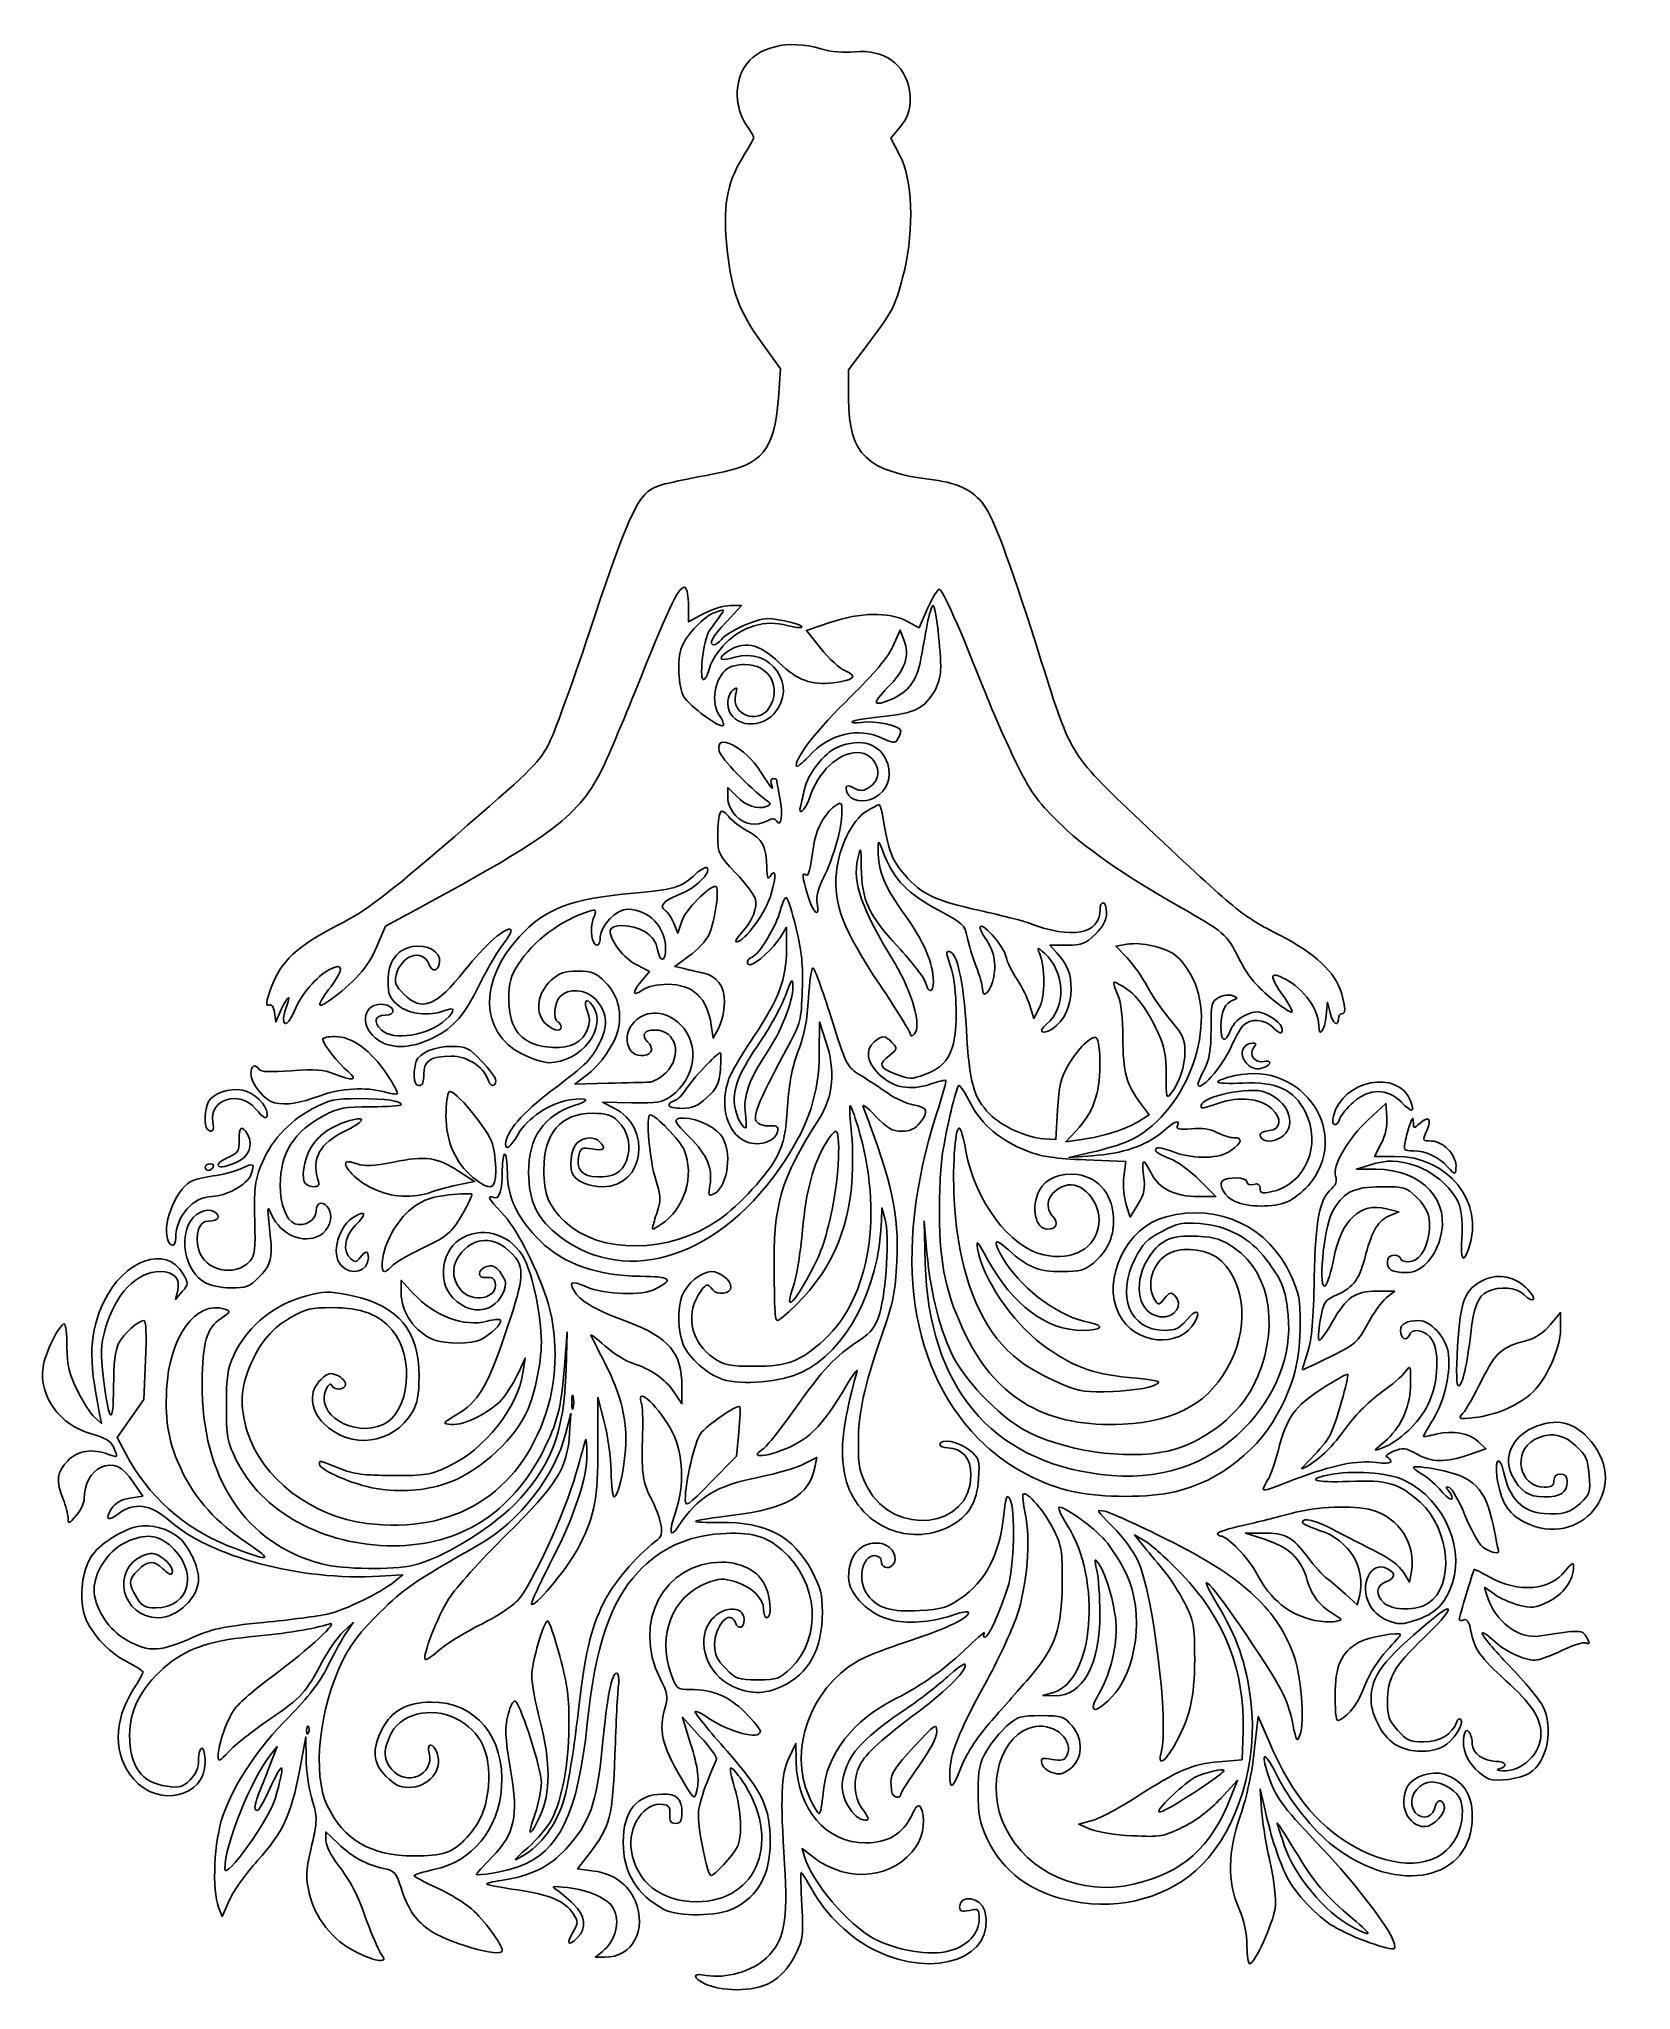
# Model space of a CAD drawing. Header units: centimetres. Extents: x -6.5 to 6.4, y -7.3 to 8.5.
import ezdxf

# ---------------------------------------------------------------- set-up
doc = ezdxf.new("R2010")
doc.units = ezdxf.units.CM
doc.header["$MEASUREMENT"] = 0
doc.layers.add('Layer 1', color=7, linetype='Continuous')

msp = doc.modelspace()

# ---------------------------------------------------------------- linework, layer by layer
at = {"layer": 'Layer 1'}
for points, knots in [([(3.84088, 0.52271), (3.84088, 0.64973), (3.71666, 0.82294), (3.571, 0.89904), (3.571, 0.89904), (3.43982, 0.96757), (3.43502, 0.92823), (3.5543, 0.76214), (3.5543, 0.76214), (3.60041, 0.69794), (3.63154, 0.63882), (3.62348, 0.63076), (3.62348, 0.63076), (3.61542, 0.6227), (3.53591, 0.67679), (3.44678, 0.75096), (3.44678, 0.75096), (3.32602, 0.85145), (3.26144, 0.93208), (3.19329, 1.0674), (3.19329, 1.0674), (3.09374, 1.26508), (3.07453, 1.2817), (2.70318, 1.49129), (2.70318, 1.49129), (2.25934, 1.7418), (1.92824, 1.97403), (1.7231, 2.17872), (1.7231, 2.17872), (1.55714, 2.34431), (1.49989, 2.42569), (1.38725, 2.65615), (1.38725, 2.65615), (1.31257, 2.80895), (1.20217, 3.05898), (1.14193, 3.21178), (1.14193, 3.21178), (0.93082, 3.74719), (0.79299, 4.05845), (0.76701, 4.05845), (0.76701, 4.05845), (0.7526, 4.05845), (0.70982, 3.98836), (0.67196, 3.90269), (0.67196, 3.90269), (0.67196, 3.90269), (0.60312, 3.74693), (0.60312, 3.74693), (0.60312, 3.74693), (0.60312, 3.74693), (0.49782, 3.80182), (0.49782, 3.80182), (0.49782, 3.80182), (0.35431, 3.87662), (0.12665, 3.87186), (-0.11959, 3.78891), (-0.11959, 3.78891), (-0.11959, 3.78891), (-0.30976, 3.72485), (-0.30976, 3.72485), (-0.30976, 3.72485), (-0.30976, 3.72485), (-0.19295, 3.57761), (-0.19295, 3.57761), (-0.19295, 3.57761), (-0.12871, 3.49663), (-0.03949, 3.41519), (0.0053, 3.39663), (0.0053, 3.39663), (0.10994, 3.35329), (0.07638, 3.32051), (-0.09317, 3.30043), (-0.09317, 3.30043), (-0.27167, 3.27929), (-0.38493, 3.32126), (-0.53007, 3.46233), (-0.53007, 3.46233), (-0.69553, 3.62315), (-0.82205, 3.64765), (-0.96126, 3.54583), (-0.96126, 3.54583), (-1.03587, 3.49126), (-1.00196, 3.47291), (-0.89001, 3.50726), (-0.89001, 3.50726), (-0.59899, 3.59658), (-0.37347, 3.27293), (-0.57194, 3.05081), (-0.57194, 3.05081), (-0.70238, 2.90483), (-0.94807, 2.95869), (-0.94807, 3.13327), (-0.94807, 3.13327), (-0.94807, 3.17289), (-0.92946, 3.22075), (-0.90672, 3.23962), (-0.90672, 3.23962), (-0.87045, 3.26972), (-0.86759, 3.2651), (-0.8834, 3.20211), (-0.8834, 3.20211), (-0.92291, 3.04469), (-0.70354, 2.95746), (-0.61354, 3.09481), (-0.61354, 3.09481), (-0.505, 3.26046), (-0.61089, 3.45079), (-0.81064, 3.44907), (-0.81064, 3.44907), (-0.8644, 3.44861), (-0.92727, 3.43372), (-0.95036, 3.416), (-0.95036, 3.416), (-1.05661, 3.33442), (-1.08758, 3.13935), (-1.01151, 3.03076), (-1.01151, 3.03076), (-0.9882, 2.99748), (-0.97622, 2.96315), (-0.98489, 2.95448), (-0.98489, 2.95448), (-1.01047, 2.9289), (-1.2561, 3.10926), (-1.30238, 3.18761), (-1.30238, 3.18761), (-1.34934, 3.2671), (-1.35915, 3.48847), (-1.32025, 3.59078), (-1.32025, 3.59078), (-1.28153, 3.69261), (-1.13998, 3.83928), (-1.05021, 3.87057), (-1.05021, 3.87057), (-0.96898, 3.89889), (-0.96875, 3.8987), (-1.01138, 3.83985), (-1.01138, 3.83985), (-1.03496, 3.80729), (-1.07341, 3.75385), (-1.09681, 3.72111), (-1.09681, 3.72111), (-1.14649, 3.6516), (-1.18445, 3.29923), (-1.13925, 3.32716), (-1.13925, 3.32716), (-1.12365, 3.3368), (-1.10285, 3.38128), (-1.09302, 3.42601), (-1.09302, 3.42601), (-1.0832, 3.47073), (-1.02573, 3.55849), (-0.96531, 3.62101), (-0.96531, 3.62101), (-0.83239, 3.75857), (-0.64317, 3.81356), (-0.46646, 3.76597), (-0.46646, 3.76597), (-0.40826, 3.7503), (-0.35477, 3.74334), (-0.3476, 3.75052), (-0.3476, 3.75052), (-0.32789, 3.77023), (-0.52602, 3.82002), (-0.62483, 3.82019), (-0.62483, 3.82019), (-0.7183, 3.82035), (-0.94267, 3.71862), (-0.99927, 3.65042), (-0.99927, 3.65042), (-1.01833, 3.62746), (-1.04437, 3.60867), (-1.05714, 3.60867), (-1.05714, 3.60867), (-1.10747, 3.60867), (-1.07491, 3.66968), (-0.95768, 3.79501), (-0.95768, 3.79501), (-0.95768, 3.79501), (-0.835, 3.92617), (-0.835, 3.92617), (-0.835, 3.92617), (-0.835, 3.92617), (-0.92728, 3.92617), (-0.92728, 3.92617), (-0.92728, 3.92617), (-0.97804, 3.92617), (-1.07492, 3.89674), (-1.14257, 3.86077), (-1.14257, 3.86077), (-1.14257, 3.86077), (-1.26557, 3.79537), (-1.26557, 3.79537), (-1.26557, 3.79537), (-1.26557, 3.79537), (-1.26557, 3.92536), (-1.26557, 3.92536), (-1.26557, 3.92536), (-1.26557, 3.99685), (-1.27729, 4.06259), (-1.29162, 4.07145), (-1.29162, 4.07145), (-1.33485, 4.09817), (-1.41312, 3.94023), (-1.65017, 3.3479), (-1.65017, 3.3479), (-1.77454, 3.03712), (-1.9135, 2.70656), (-1.95896, 2.61333), (-1.95896, 2.61333), (-2.14655, 2.2286), (-2.36615, 2.06047), (-3.43893, 1.48023), (-3.43893, 1.48023), (-3.43893, 1.48023), (-3.72052, 1.32792), (-3.72052, 1.32792), (-3.72052, 1.32792), (-3.72052, 1.32792), (-3.79273, 1.15802), (-3.79273, 1.15802), (-3.79273, 1.15802), (-3.86237, 0.99416), (-3.97303, 0.86989), (-4.18259, 0.72018), (-4.18259, 0.72018), (-4.28163, 0.64943), (-4.27396, 0.69274), (-4.16134, 0.84023), (-4.16134, 0.84023), (-4.05519, 0.97924), (-4.06024, 1.03592), (-4.17355, 0.97733), (-4.17355, 0.97733), (-4.2744, 0.92518), (-4.40754, 0.76864), (-4.45773, 0.64321), (-4.45773, 0.64321), (-4.49898, 0.54011), (-4.54639, 0.50496), (-4.54639, 0.57748), (-4.54639, 0.57748), (-4.54639, 0.59836), (-4.53478, 0.64599), (-4.52059, 0.68331), (-4.52059, 0.68331), (-4.48109, 0.78721), (-4.51343, 0.76396), (-4.5642, 0.65196), (-4.5642, 0.65196), (-4.5642, 0.65196), (-4.60918, 0.55274), (-4.60918, 0.55274), (-4.60918, 0.55274), (-4.60918, 0.55274), (-4.61943, 0.62758), (-4.61943, 0.62758), (-4.61943, 0.62758), (-4.62628, 0.67758), (-4.64167, 0.69782), (-4.66582, 0.68855), (-4.66582, 0.68855), (-4.6927, 0.67823), (-4.68751, 0.71484), (-4.64554, 0.83148), (-4.64554, 0.83148), (-4.56953, 1.04275), (-4.43532, 1.16806), (-4.10176, 1.33921), (-4.10176, 1.33921), (-3.86472, 1.46084), (-3.74355, 1.55296), (-3.15895, 2.05601), (-3.15895, 2.05601), (-2.57248, 2.56067), (-2.47757, 2.65306), (-2.40413, 2.79086), (-2.40413, 2.79086), (-2.35793, 2.87755), (-2.20795, 3.28861), (-2.07085, 3.70433), (-2.07085, 3.70433), (-1.80227, 4.51872), (-1.69899, 4.7667), (-1.59398, 4.84931), (-1.59398, 4.84931), (-1.52866, 4.90069), (-1.47482, 4.91508), (-1.04619, 4.99569), (-1.04619, 4.99569), (-0.66543, 5.0673), (-0.5675, 5.18476), (-0.53661, 5.60693), (-0.53661, 5.60693), (-0.53661, 5.60693), (-0.51923, 5.84441), (-0.51923, 5.84441), (-0.51923, 5.84441), (-0.51923, 5.84441), (-0.67172, 6.05577), (-0.67172, 6.05577), (-0.67172, 6.05577), (-0.85597, 6.31116), (-0.91237, 6.46251), (-0.95148, 6.80648), (-0.95148, 6.80648), (-0.9901, 7.1461), (-0.95735, 7.34647), (-0.82934, 7.55387), (-0.82934, 7.55387), (-0.77822, 7.6367), (-0.73639, 7.71107), (-0.73639, 7.71915), (-0.73639, 7.71915), (-0.73639, 7.72722), (-0.76616, 7.77769), (-0.80254, 7.8313), (-0.80254, 7.8313), (-0.88766, 7.95673), (-0.89324, 8.1586), (-0.81512, 8.28673), (-0.81512, 8.28673), (-0.71247, 8.45509), (-0.4561, 8.51753), (-0.19281, 8.4383), (-0.19281, 8.4383), (-0.11244, 8.41411), (-0.00908, 8.4048), (0.08259, 8.4135), (0.08259, 8.4135), (0.31854, 8.43587), (0.48958, 8.31479), (0.5243, 8.10081), (0.5243, 8.10081), (0.54489, 7.97392), (0.52222, 7.89045), (0.4409, 7.79381), (0.4409, 7.79381), (0.4409, 7.79381), (0.37463, 7.71506), (0.37463, 7.71506), (0.37463, 7.71506), (0.37463, 7.71506), (0.4475, 7.57477), (0.4475, 7.57477), (0.4475, 7.57477), (0.54868, 7.37998), (0.56392, 6.98238), (0.48323, 6.64263), (0.48323, 6.64263), (0.41733, 6.36516), (0.39472, 6.31927), (0.19016, 6.0478), (0.19016, 6.0478), (0.19016, 6.0478), (0.03089, 5.83643), (0.03089, 5.83643), (0.03089, 5.83643), (0.03089, 5.83643), (0.03147, 5.6023), (0.03147, 5.6023), (0.03147, 5.6023), (0.03259, 5.14904), (0.17751, 5.01041), (0.71881, 4.94478), (0.71881, 4.94478), (0.9295, 4.91923), (1.06369, 4.84674), (1.14617, 4.7139), (1.14617, 4.7139), (1.22643, 4.58464), (1.35931, 4.21651), (1.59284, 3.47641), (1.59284, 3.47641), (1.8403, 2.69216), (1.81701, 2.72867), (2.45388, 2.12703), (2.45388, 2.12703), (3.16402, 1.45617), (3.22531, 1.40623), (3.52415, 1.25478), (3.52415, 1.25478), (3.80763, 1.11112), (3.97831, 0.95138), (4.02394, 0.78704), (4.02394, 0.78704), (4.05931, 0.65965), (4.05983, 0.61891), (4.0261, 0.61891), (4.0261, 0.61891), (4.01155, 0.61891), (3.99964, 0.60105), (3.99964, 0.57922), (3.99964, 0.57922), (3.99964, 0.50675), (3.95367, 0.53819), (3.93194, 0.62552), (3.93194, 0.62552), (3.93194, 0.62552), (3.91054, 0.71151), (3.91054, 0.71151), (3.91054, 0.71151), (3.91054, 0.71151), (3.9004, 0.60568), (3.9004, 0.60568), (3.9004, 0.60568), (3.88835, 0.47991), (3.84088, 0.41377), (3.84088, 0.52275), (3.84088, 0.52275), (3.84088, 0.52275), (3.84088, 0.52271), (3.84088, 0.52271)], [0, 0, 0, 0, 0.00961538, 0.00961538, 0.00961538, 0.00961538, 0.01923077, 0.01923077, 0.01923077, 0.01923077, 0.02884615, 0.02884615, 0.02884615, 0.02884615, 0.03846154, 0.03846154, 0.03846154, 0.03846154, 0.04807692, 0.04807692, 0.04807692, 0.04807692, 0.05769231, 0.05769231, 0.05769231, 0.05769231, 0.06730769, 0.06730769, 0.06730769, 0.06730769, 0.07692308, 0.07692308, 0.07692308, 0.07692308, 0.08653846, 0.08653846, 0.08653846, 0.08653846, 0.09615385, 0.09615385, 0.09615385, 0.09615385, 0.10576923, 0.10576923, 0.10576923, 0.10576923, 0.11538462, 0.11538462, 0.11538462, 0.11538462, 0.125, 0.125, 0.125, 0.125, 0.13461538, 0.13461538, 0.13461538, 0.13461538, 0.14423077, 0.14423077, 0.14423077, 0.14423077, 0.15384615, 0.15384615, 0.15384615, 0.15384615, 0.16346154, 0.16346154, 0.16346154, 0.16346154, 0.17307692, 0.17307692, 0.17307692, 0.17307692, 0.18269231, 0.18269231, 0.18269231, 0.18269231, 0.19230769, 0.19230769, 0.19230769, 0.19230769, 0.20192308, 0.20192308, 0.20192308, 0.20192308, 0.21153846, 0.21153846, 0.21153846, 0.21153846, 0.22115385, 0.22115385, 0.22115385, 0.22115385, 0.23076923, 0.23076923, 0.23076923, 0.23076923, 0.24038462, 0.24038462, 0.24038462, 0.24038462, 0.25, 0.25, 0.25, 0.25, 0.25961538, 0.25961538, 0.25961538, 0.25961538, 0.26923077, 0.26923077, 0.26923077, 0.26923077, 0.27884615, 0.27884615, 0.27884615, 0.27884615, 0.28846154, 0.28846154, 0.28846154, 0.28846154, 0.29807692, 0.29807692, 0.29807692, 0.29807692, 0.30769231, 0.30769231, 0.30769231, 0.30769231, 0.31730769, 0.31730769, 0.31730769, 0.31730769, 0.32692308, 0.32692308, 0.32692308, 0.32692308, 0.33653846, 0.33653846, 0.33653846, 0.33653846, 0.34615385, 0.34615385, 0.34615385, 0.34615385, 0.35576923, 0.35576923, 0.35576923, 0.35576923, 0.36538462, 0.36538462, 0.36538462, 0.36538462, 0.375, 0.375, 0.375, 0.375, 0.38461538, 0.38461538, 0.38461538, 0.38461538, 0.39423077, 0.39423077, 0.39423077, 0.39423077, 0.40384615, 0.40384615, 0.40384615, 0.40384615, 0.41346154, 0.41346154, 0.41346154, 0.41346154, 0.42307692, 0.42307692, 0.42307692, 0.42307692, 0.43269231, 0.43269231, 0.43269231, 0.43269231, 0.44230769, 0.44230769, 0.44230769, 0.44230769, 0.45192308, 0.45192308, 0.45192308, 0.45192308, 0.46153846, 0.46153846, 0.46153846, 0.46153846, 0.47115385, 0.47115385, 0.47115385, 0.47115385, 0.48076923, 0.48076923, 0.48076923, 0.48076923, 0.49038462, 0.49038462, 0.49038462, 0.49038462, 0.5, 0.5, 0.5, 0.5, 0.50961538, 0.50961538, 0.50961538, 0.50961538, 0.51923077, 0.51923077, 0.51923077, 0.51923077, 0.52884615, 0.52884615, 0.52884615, 0.52884615, 0.53846154, 0.53846154, 0.53846154, 0.53846154, 0.54807692, 0.54807692, 0.54807692, 0.54807692, 0.55769231, 0.55769231, 0.55769231, 0.55769231, 0.56730769, 0.56730769, 0.56730769, 0.56730769, 0.57692308, 0.57692308, 0.57692308, 0.57692308, 0.58653846, 0.58653846, 0.58653846, 0.58653846, 0.59615385, 0.59615385, 0.59615385, 0.59615385, 0.60576923, 0.60576923, 0.60576923, 0.60576923, 0.61538462, 0.61538462, 0.61538462, 0.61538462, 0.625, 0.625, 0.625, 0.625, 0.63461538, 0.63461538, 0.63461538, 0.63461538, 0.64423077, 0.64423077, 0.64423077, 0.64423077, 0.65384615, 0.65384615, 0.65384615, 0.65384615, 0.66346154, 0.66346154, 0.66346154, 0.66346154, 0.67307692, 0.67307692, 0.67307692, 0.67307692, 0.68269231, 0.68269231, 0.68269231, 0.68269231, 0.69230769, 0.69230769, 0.69230769, 0.69230769, 0.70192308, 0.70192308, 0.70192308, 0.70192308, 0.71153846, 0.71153846, 0.71153846, 0.71153846, 0.72115385, 0.72115385, 0.72115385, 0.72115385, 0.73076923, 0.73076923, 0.73076923, 0.73076923, 0.74038462, 0.74038462, 0.74038462, 0.74038462, 0.75, 0.75, 0.75, 0.75, 0.75961538, 0.75961538, 0.75961538, 0.75961538, 0.76923077, 0.76923077, 0.76923077, 0.76923077, 0.77884615, 0.77884615, 0.77884615, 0.77884615, 0.78846154, 0.78846154, 0.78846154, 0.78846154, 0.79807692, 0.79807692, 0.79807692, 0.79807692, 0.80769231, 0.80769231, 0.80769231, 0.80769231, 0.81730769, 0.81730769, 0.81730769, 0.81730769, 0.82692308, 0.82692308, 0.82692308, 0.82692308, 0.83653846, 0.83653846, 0.83653846, 0.83653846, 0.84615385, 0.84615385, 0.84615385, 0.84615385, 0.85576923, 0.85576923, 0.85576923, 0.85576923, 0.86538462, 0.86538462, 0.86538462, 0.86538462, 0.875, 0.875, 0.875, 0.875, 0.88461538, 0.88461538, 0.88461538, 0.88461538, 0.89423077, 0.89423077, 0.89423077, 0.89423077, 0.90384615, 0.90384615, 0.90384615, 0.90384615, 0.91346154, 0.91346154, 0.91346154, 0.91346154, 0.92307692, 0.92307692, 0.92307692, 0.92307692, 0.93269231, 0.93269231, 0.93269231, 0.93269231, 0.94230769, 0.94230769, 0.94230769, 0.94230769, 0.95192308, 0.95192308, 0.95192308, 0.95192308, 0.96153846, 0.96153846, 0.96153846, 0.96153846, 0.97115385, 0.97115385, 0.97115385, 0.97115385, 0.98076923, 0.98076923, 0.98076923, 0.98076923, 1, 1, 1, 1]), ([(-0.39246, 2.6296), (-0.39246, 2.70603), (-0.22294, 2.92068), (0.04643, 3.18533), (0.04643, 3.18533), (0.24262, 3.37808), (0.34755, 3.50365), (0.38912, 3.59543), (0.38912, 3.59543), (0.38912, 3.59543), (0.44903, 3.72772), (0.44903, 3.72772), (0.44903, 3.72772), (0.44903, 3.72772), (0.47983, 3.64862), (0.47983, 3.64862), (0.47983, 3.64862), (0.5301, 3.51952), (0.49096, 3.40477), (0.34786, 3.26167), (0.34786, 3.26167), (0.21604, 3.12985), (0.22628, 3.10221), (0.38229, 3.16868), (0.38229, 3.16868), (0.51346, 3.22457), (0.58458, 3.31975), (0.61383, 3.47857), (0.61383, 3.47857), (0.62835, 3.55739), (0.65279, 3.69034), (0.66815, 3.77402), (0.66815, 3.77402), (0.68351, 3.85769), (0.70537, 3.92616), (0.71673, 3.92616), (0.71673, 3.92616), (0.73805, 3.92616), (0.78077, 3.5567), (0.77728, 3.40253), (0.77728, 3.40253), (0.7762, 3.35464), (0.75366, 3.2785), (0.7272, 3.23332), (0.7272, 3.23332), (0.64471, 3.09247), (0.56529, 3.05306), (0.31107, 3.02683), (0.31107, 3.02683), (0.18265, 3.01358), (0.07004, 2.99468), (0.06083, 2.98483), (0.06083, 2.98483), (0.05162, 2.97498), (0.0845, 2.97258), (0.1339, 2.9795), (0.1339, 2.9795), (0.24897, 2.99562), (0.45432, 2.95229), (0.45379, 2.91199), (0.45379, 2.91199), (0.45358, 2.89498), (0.44236, 2.86364), (0.4289, 2.84234), (0.4289, 2.84234), (0.40762, 2.8087), (0.39194, 2.80957), (0.30934, 2.84895), (0.30934, 2.84895), (0.10938, 2.9443), (-0.12071, 2.88881), (-0.29123, 2.70411), (-0.29123, 2.70411), (-0.34692, 2.64379), (-0.39248, 2.61026), (-0.39248, 2.6296), (-0.39248, 2.6296), (-0.39248, 2.6296), (-0.39246, 2.6296), (-0.39246, 2.6296)], [0, 0, 0, 0, 0.04761905, 0.04761905, 0.04761905, 0.04761905, 0.0952381, 0.0952381, 0.0952381, 0.0952381, 0.14285714, 0.14285714, 0.14285714, 0.14285714, 0.19047619, 0.19047619, 0.19047619, 0.19047619, 0.23809524, 0.23809524, 0.23809524, 0.23809524, 0.28571429, 0.28571429, 0.28571429, 0.28571429, 0.33333333, 0.33333333, 0.33333333, 0.33333333, 0.38095238, 0.38095238, 0.38095238, 0.38095238, 0.42857143, 0.42857143, 0.42857143, 0.42857143, 0.47619048, 0.47619048, 0.47619048, 0.47619048, 0.52380952, 0.52380952, 0.52380952, 0.52380952, 0.57142857, 0.57142857, 0.57142857, 0.57142857, 0.61904762, 0.61904762, 0.61904762, 0.61904762, 0.66666667, 0.66666667, 0.66666667, 0.66666667, 0.71428571, 0.71428571, 0.71428571, 0.71428571, 0.76190476, 0.76190476, 0.76190476, 0.76190476, 0.80952381, 0.80952381, 0.80952381, 0.80952381, 0.85714286, 0.85714286, 0.85714286, 0.85714286, 0.9047619, 0.9047619, 0.9047619, 0.9047619, 1, 1, 1, 1]), ([(-0.8832, 2.22346), (-0.922, 2.26532), (-0.94808, 2.32528), (-0.94808, 2.37259), (-0.94808, 2.37259), (-0.94808, 2.37259), (-0.94808, 2.45171), (-0.94808, 2.45171), (-0.94808, 2.45171), (-0.94808, 2.45171), (-0.87779, 2.38142), (-0.87779, 2.38142), (-0.87779, 2.38142), (-0.7993, 2.30293), (-0.70706, 2.27095), (-0.63725, 2.29801), (-0.63725, 2.29801), (-0.59518, 2.31432), (-0.5948, 2.31887), (-0.63316, 2.34717), (-0.63316, 2.34717), (-0.77405, 2.45111), (-1.00137, 2.68814), (-1.01598, 2.74634), (-1.01598, 2.74634), (-1.05607, 2.90608), (-0.80442, 2.77944), (-0.67817, 2.57634), (-0.67817, 2.57634), (-0.59536, 2.44313), (-0.56666, 2.41149), (-0.59455, 2.48418), (-0.59455, 2.48418), (-0.60293, 2.50601), (-0.5966, 2.52387), (-0.58049, 2.52387), (-0.58049, 2.52387), (-0.56438, 2.52387), (-0.5512, 2.51954), (-0.5512, 2.51425), (-0.5512, 2.51425), (-0.5512, 2.50896), (-0.53962, 2.44359), (-0.52547, 2.36898), (-0.52547, 2.36898), (-0.4991, 2.22995), (-0.51427, 2.12015), (-0.55151, 2.18042), (-0.55151, 2.18042), (-0.56595, 2.20379), (-0.58489, 2.20435), (-0.62546, 2.18264), (-0.62546, 2.18264), (-0.71744, 2.13342), (-0.81389, 2.14869), (-0.88318, 2.22346), (-0.88318, 2.22346), (-0.88318, 2.22346), (-0.8832, 2.22346), (-0.8832, 2.22346)], [0, 0, 0, 0, 0.0625, 0.0625, 0.0625, 0.0625, 0.125, 0.125, 0.125, 0.125, 0.1875, 0.1875, 0.1875, 0.1875, 0.25, 0.25, 0.25, 0.25, 0.3125, 0.3125, 0.3125, 0.3125, 0.375, 0.375, 0.375, 0.375, 0.4375, 0.4375, 0.4375, 0.4375, 0.5, 0.5, 0.5, 0.5, 0.5625, 0.5625, 0.5625, 0.5625, 0.625, 0.625, 0.625, 0.625, 0.6875, 0.6875, 0.6875, 0.6875, 0.75, 0.75, 0.75, 0.75, 0.8125, 0.8125, 0.8125, 0.8125, 0.875, 0.875, 0.875, 0.875, 1, 1, 1, 1]), ([(-0.35653, 2.30559), (-0.34936, 2.33106), (-0.33586, 2.3899), (-0.32652, 2.43635), (-0.32652, 2.43635), (-0.302, 2.55836), (-0.16551, 2.73357), (-0.06094, 2.77726), (-0.06094, 2.77726), (0.13554, 2.85935), (0.29404, 2.80757), (0.34815, 2.6436), (0.34815, 2.6436), (0.3851, 2.53163), (0.34404, 2.42655), (0.2407, 2.36863), (0.2407, 2.36863), (0.16058, 2.32372), (0.04439, 2.34463), (0.01993, 2.40837), (0.01993, 2.40837), (-0.00337, 2.46909), (0.01651, 2.4805), (0.08329, 2.44476), (0.08329, 2.44476), (0.12861, 2.4205), (0.1534, 2.42289), (0.20462, 2.45646), (0.20462, 2.45646), (0.32897, 2.53793), (0.2563, 2.73569), (0.10213, 2.73537), (0.10213, 2.73537), (-0.05236, 2.73505), (-0.21582, 2.57969), (-0.28627, 2.36621), (-0.28627, 2.36621), (-0.31995, 2.26415), (-0.38368, 2.20917), (-0.35653, 2.30559)], [0, 0, 0, 0, 0.09090909, 0.09090909, 0.09090909, 0.09090909, 0.18181818, 0.18181818, 0.18181818, 0.18181818, 0.27272727, 0.27272727, 0.27272727, 0.27272727, 0.36363636, 0.36363636, 0.36363636, 0.36363636, 0.45454545, 0.45454545, 0.45454545, 0.45454545, 0.54545455, 0.54545455, 0.54545455, 0.54545455, 0.63636364, 0.63636364, 0.63636364, 0.63636364, 0.72727273, 0.72727273, 0.72727273, 0.72727273, 0.81818182, 0.81818182, 0.81818182, 0.81818182, 1, 1, 1, 1]), ([(-0.83565, 1.27371), (-0.74905, 1.36449), (-0.70329, 1.48167), (-0.72581, 1.55502), (-0.72581, 1.55502), (-0.73527, 1.58584), (-0.80701, 1.67863), (-0.88523, 1.76123), (-0.88523, 1.76123), (-1.02173, 1.90536), (-1.02745, 1.91725), (-1.02745, 2.05672), (-1.02745, 2.05672), (-1.02745, 2.26619), (-1.00851, 2.30244), (-0.94275, 2.21884), (-0.94275, 2.21884), (-0.91382, 2.18207), (-0.84318, 2.12801), (-0.78576, 2.09872), (-0.78576, 2.09872), (-0.66948, 2.0394), (-0.63077, 1.96537), (-0.63017, 1.80116), (-0.63017, 1.80116), (-0.62988, 1.72251), (-0.62263, 1.70171), (-0.60515, 1.72936), (-0.60515, 1.72936), (-0.55745, 1.80478), (-0.55281, 1.73837), (-0.59533, 1.58889), (-0.59533, 1.58889), (-0.63752, 1.44057), (-0.81082, 1.20096), (-0.8759, 1.20096), (-0.8759, 1.20096), (-0.89194, 1.20096), (-0.87382, 1.2337), (-0.83565, 1.27372), (-0.83565, 1.27372), (-0.83565, 1.27372), (-0.83565, 1.27371), (-0.83565, 1.27371)], [0, 0, 0, 0, 0.08333333, 0.08333333, 0.08333333, 0.08333333, 0.16666667, 0.16666667, 0.16666667, 0.16666667, 0.25, 0.25, 0.25, 0.25, 0.33333333, 0.33333333, 0.33333333, 0.33333333, 0.41666667, 0.41666667, 0.41666667, 0.41666667, 0.5, 0.5, 0.5, 0.5, 0.58333333, 0.58333333, 0.58333333, 0.58333333, 0.66666667, 0.66666667, 0.66666667, 0.66666667, 0.75, 0.75, 0.75, 0.75, 0.83333333, 0.83333333, 0.83333333, 0.83333333, 1, 1, 1, 1]), ([(-0.29883, 1.57617), (-0.34614, 1.73546), (-0.34892, 1.7655), (-0.31442, 1.74417), (-0.31442, 1.74417), (-0.2912, 1.72982), (-0.28217, 1.76522), (-0.2438, 2.02116), (-0.2438, 2.02116), (-0.22846, 2.12349), (-0.14455, 2.2626), (-0.07012, 2.30908), (-0.07012, 2.30908), (-0.0273, 2.33582), (-0.02204, 2.32956), (-0.02204, 2.25184), (-0.02204, 2.25184), (-0.02204, 2.12563), (-0.09031, 1.88256), (-0.16984, 1.72563), (-0.16984, 1.72563), (-0.21716, 1.63225), (-0.23399, 1.56617), (-0.22364, 1.51441), (-0.22364, 1.51441), (-0.19764, 1.38442), (-0.25616, 1.43249), (-0.29883, 1.57618), (-0.29883, 1.57618), (-0.29883, 1.57618), (-0.29883, 1.57617), (-0.29883, 1.57617)], [0, 0, 0, 0, 0.11111111, 0.11111111, 0.11111111, 0.11111111, 0.22222222, 0.22222222, 0.22222222, 0.22222222, 0.33333333, 0.33333333, 0.33333333, 0.33333333, 0.44444444, 0.44444444, 0.44444444, 0.44444444, 0.55555556, 0.55555556, 0.55555556, 0.55555556, 0.66666667, 0.66666667, 0.66666667, 0.66666667, 0.77777778, 0.77777778, 0.77777778, 0.77777778, 1, 1, 1, 1]), ([(0.53359, 0.45157), (0.53359, 0.46724), (0.42029, 0.64997), (0.28182, 0.85763), (0.28182, 0.85763), (-0.01243, 1.29889), (-0.09099, 1.50201), (-0.06751, 1.76086), (-0.06751, 1.76086), (-0.04898, 1.96522), (0.05862, 2.18649), (0.1742, 2.25792), (0.1742, 2.25792), (0.22251, 2.28778), (0.26902, 2.31221), (0.27756, 2.31221), (0.27756, 2.31221), (0.2861, 2.31221), (0.30029, 2.26756), (0.3091, 2.21299), (0.3091, 2.21299), (0.35335, 1.93899), (0.38285, 1.86077), (0.4863, 1.74325), (0.4863, 1.74325), (0.62668, 1.58377), (0.7237, 1.53782), (1.09666, 1.45417), (1.09666, 1.45417), (1.268, 1.41574), (1.4406, 1.37193), (1.48022, 1.35681), (1.48022, 1.35681), (1.84368, 1.2181), (2.06819, 1.25896), (2.06819, 1.4638), (2.06819, 1.4638), (2.06819, 1.49386), (2.0801, 1.51846), (2.09465, 1.51846), (2.09465, 1.51846), (2.1092, 1.51846), (2.12111, 1.48155), (2.12111, 1.43644), (2.12111, 1.43644), (2.12111, 1.37844), (2.09477, 1.32807), (2.03115, 1.26446), (2.03115, 1.26446), (1.95159, 1.1849), (1.92507, 1.1745), (1.80164, 1.1745), (1.80164, 1.1745), (1.80164, 1.1745), (1.66209, 1.1745), (1.66209, 1.1745), (1.66209, 1.1745), (1.66209, 1.1745), (1.71631, 1.11497), (1.71631, 1.11497), (1.71631, 1.11497), (1.80251, 1.02033), (1.83447, 0.93997), (1.83447, 0.81788), (1.83447, 0.81788), (1.83447, 0.68291), (1.77504, 0.55668), (1.68316, 0.49648), (1.68316, 0.49648), (1.59997, 0.44197), (1.55958, 0.47439), (1.63553, 0.5347), (1.63553, 0.5347), (1.79614, 0.66222), (1.78675, 0.96171), (1.61755, 1.10836), (1.61755, 1.10836), (1.5565, 1.16128), (1.5565, 1.16128), (1.57789, 1.10836), (1.57789, 1.10836), (1.62537, 0.99093), (1.62528, 0.76188), (1.57773, 0.66992), (1.57773, 0.66992), (1.57773, 0.66992), (1.53133, 0.58019), (1.53133, 0.58019), (1.53133, 0.58019), (1.53133, 0.58019), (1.49978, 0.68552), (1.49978, 0.68552), (1.49978, 0.68552), (1.48243, 0.74345), (1.43564, 0.83848), (1.3958, 0.89669), (1.3958, 0.89669), (1.35597, 0.9549), (1.31664, 1.03619), (1.30841, 1.07734), (1.30841, 1.07734), (1.29275, 1.15564), (1.12652, 1.35292), (1.09922, 1.32561), (1.09922, 1.32561), (1.09055, 1.31694), (1.10929, 1.27355), (1.14087, 1.22919), (1.14087, 1.22919), (1.21511, 1.12492), (1.23555, 0.99293), (1.196, 0.87309), (1.196, 0.87309), (1.16316, 0.77358), (1.11568, 0.74422), (1.11568, 0.82341), (1.11568, 0.82341), (1.11568, 0.84859), (1.0929, 0.92896), (1.06505, 1.002), (1.06505, 1.002), (1.0372, 1.07504), (1.00446, 1.18239), (0.99229, 1.24054), (0.99229, 1.24054), (0.97164, 1.33918), (0.95594, 1.35382), (0.75849, 1.45851), (0.75849, 1.45851), (0.51604, 1.58706), (0.39766, 1.70712), (0.32367, 1.89946), (0.32367, 1.89946), (0.27204, 2.03367), (0.27177, 2.03389), (0.27054, 1.94177), (0.27054, 1.94177), (0.26837, 1.77834), (0.32415, 1.64337), (0.48588, 1.42077), (0.48588, 1.42077), (0.64151, 1.20656), (0.7188, 1.02687), (0.7188, 0.87923), (0.7188, 0.87923), (0.7188, 0.78596), (0.67748, 0.78071), (0.65479, 0.8711), (0.65479, 0.8711), (0.64554, 0.90797), (0.54405, 1.03926), (0.42927, 1.16284), (0.42927, 1.16284), (0.19239, 1.4179), (0.1382, 1.53624), (0.13405, 1.80757), (0.13405, 1.80757), (0.13149, 1.9751), (0.13049, 1.9776), (0.10672, 1.87606), (0.10672, 1.87606), (0.06101, 1.68078), (0.13399, 1.47347), (0.40522, 1.02818), (0.40522, 1.02818), (0.54737, 0.79481), (0.62525, 0.51472), (0.56481, 0.45428), (0.56481, 0.45428), (0.5442, 0.43367), (0.53358, 0.43274), (0.53358, 0.45154), (0.53358, 0.45154), (0.53358, 0.45154), (0.53359, 0.45157), (0.53359, 0.45157)], [0, 0, 0, 0, 0.02222222, 0.02222222, 0.02222222, 0.02222222, 0.04444444, 0.04444444, 0.04444444, 0.04444444, 0.06666667, 0.06666667, 0.06666667, 0.06666667, 0.08888889, 0.08888889, 0.08888889, 0.08888889, 0.11111111, 0.11111111, 0.11111111, 0.11111111, 0.13333333, 0.13333333, 0.13333333, 0.13333333, 0.15555556, 0.15555556, 0.15555556, 0.15555556, 0.17777778, 0.17777778, 0.17777778, 0.17777778, 0.2, 0.2, 0.2, 0.2, 0.22222222, 0.22222222, 0.22222222, 0.22222222, 0.24444444, 0.24444444, 0.24444444, 0.24444444, 0.26666667, 0.26666667, 0.26666667, 0.26666667, 0.28888889, 0.28888889, 0.28888889, 0.28888889, 0.31111111, 0.31111111, 0.31111111, 0.31111111, 0.33333333, 0.33333333, 0.33333333, 0.33333333, 0.35555556, 0.35555556, 0.35555556, 0.35555556, 0.37777778, 0.37777778, 0.37777778, 0.37777778, 0.4, 0.4, 0.4, 0.4, 0.42222222, 0.42222222, 0.42222222, 0.42222222, 0.44444444, 0.44444444, 0.44444444, 0.44444444, 0.46666667, 0.46666667, 0.46666667, 0.46666667, 0.48888889, 0.48888889, 0.48888889, 0.48888889, 0.51111111, 0.51111111, 0.51111111, 0.51111111, 0.53333333, 0.53333333, 0.53333333, 0.53333333, 0.55555556, 0.55555556, 0.55555556, 0.55555556, 0.57777778, 0.57777778, 0.57777778, 0.57777778, 0.6, 0.6, 0.6, 0.6, 0.62222222, 0.62222222, 0.62222222, 0.62222222, 0.64444444, 0.64444444, 0.64444444, 0.64444444, 0.66666667, 0.66666667, 0.66666667, 0.66666667, 0.68888889, 0.68888889, 0.68888889, 0.68888889, 0.71111111, 0.71111111, 0.71111111, 0.71111111, 0.73333333, 0.73333333, 0.73333333, 0.73333333, 0.75555556, 0.75555556, 0.75555556, 0.75555556, 0.77777778, 0.77777778, 0.77777778, 0.77777778, 0.8, 0.8, 0.8, 0.8, 0.82222222, 0.82222222, 0.82222222, 0.82222222, 0.84444444, 0.84444444, 0.84444444, 0.84444444, 0.86666667, 0.86666667, 0.86666667, 0.86666667, 0.88888889, 0.88888889, 0.88888889, 0.88888889, 0.91111111, 0.91111111, 0.91111111, 0.91111111, 0.93333333, 0.93333333, 0.93333333, 0.93333333, 0.95555556, 0.95555556, 0.95555556, 0.95555556, 1, 1, 1, 1]), ([(-2.61683, 0.29475), (-2.95734, 0.46722), (-2.96511, 0.8864), (-2.63445, 1.24513), (-2.63445, 1.24513), (-2.42576, 1.47154), (-2.2092, 1.5536), (-1.70919, 1.59577), (-1.70919, 1.59577), (-1.38283, 1.62329), (-1.32405, 1.64147), (-1.20633, 1.75125), (-1.20633, 1.75125), (-1.16646, 1.78843), (-1.12559, 1.81059), (-1.1155, 1.8005), (-1.1155, 1.8005), (-1.07726, 1.76226), (-1.20933, 1.63539), (-1.34028, 1.58458), (-1.34028, 1.58458), (-1.47212, 1.53343), (-1.50867, 1.48806), (-1.44818, 1.45067), (-1.44818, 1.45067), (-1.43219, 1.44079), (-1.40394, 1.39662), (-1.3854, 1.35253), (-1.3854, 1.35253), (-1.3854, 1.35253), (-1.35169, 1.27236), (-1.35169, 1.27236), (-1.35169, 1.27236), (-1.35169, 1.27236), (-1.31996, 1.36851), (-1.31996, 1.36851), (-1.31996, 1.36851), (-1.29053, 1.45769), (-1.10321, 1.65072), (-1.04611, 1.65072), (-1.04611, 1.65072), (-1.01098, 1.65072), (-1.04986, 1.36513), (-1.09935, 1.25967), (-1.09935, 1.25967), (-1.12175, 1.21194), (-1.19348, 1.13455), (-1.25875, 1.08769), (-1.25875, 1.08769), (-1.25875, 1.08769), (-1.37742, 1.00249), (-1.37742, 1.00249), (-1.37742, 1.00249), (-1.37742, 1.00249), (-1.30166, 0.98397), (-1.30166, 0.98397), (-1.30166, 0.98397), (-1.25999, 0.97379), (-1.19285, 0.9586), (-1.15247, 0.95022), (-1.15247, 0.95022), (-1.03281, 0.9254), (-0.97455, 0.84678), (-0.97455, 0.71013), (-0.97455, 0.71013), (-0.97455, 0.64392), (-0.9949, 0.55165), (-1.01977, 0.50508), (-1.01977, 0.50508), (-1.01977, 0.50508), (-1.06499, 0.4204), (-1.06499, 0.4204), (-1.06499, 0.4204), (-1.06499, 0.4204), (-1.08075, 0.52623), (-1.08075, 0.52623), (-1.08075, 0.52623), (-1.11391, 0.7489), (-1.22974, 0.85696), (-1.43525, 0.85696), (-1.43525, 0.85696), (-1.51723, 0.85696), (-1.59537, 0.84011), (-1.63183, 0.81457), (-1.63183, 0.81457), (-1.71968, 0.75304), (-1.72816, 0.7848), (-1.64899, 0.87888), (-1.64899, 0.87888), (-1.64899, 0.87888), (-1.58043, 0.96036), (-1.58043, 0.96036), (-1.58043, 0.96036), (-1.58043, 0.96036), (-1.68493, 1.01367), (-1.68493, 1.01367), (-1.68493, 1.01367), (-1.78972, 1.06713), (-1.90059, 1.2092), (-1.90059, 1.29003), (-1.90059, 1.29003), (-1.90059, 1.35206), (-1.72466, 1.34673), (-1.6176, 1.28146), (-1.6176, 1.28146), (-1.55747, 1.24479), (-1.52797, 1.20286), (-1.51548, 1.13627), (-1.51548, 1.13627), (-1.49488, 1.02645), (-1.4508, 1.0364), (-1.4508, 1.15088), (-1.4508, 1.15088), (-1.4508, 1.32038), (-1.59148, 1.4655), (-1.75579, 1.4655), (-1.75579, 1.4655), (-1.84665, 1.4655), (-1.97996, 1.33297), (-1.97996, 1.24264), (-1.97996, 1.24264), (-1.97996, 1.20514), (-1.99164, 1.17446), (-2.00591, 1.17446), (-2.00591, 1.17446), (-2.04874, 1.17446), (-2.0668, 1.30018), (-2.03647, 1.38717), (-2.03647, 1.38717), (-2.00964, 1.46414), (-2.01128, 1.46755), (-2.06679, 1.45036), (-2.06679, 1.45036), (-2.29304, 1.38031), (-2.52601, 1.20607), (-2.64605, 1.01715), (-2.64605, 1.01715), (-2.70615, 0.92255), (-2.72079, 0.86919), (-2.72079, 0.74464), (-2.72079, 0.74464), (-2.72079, 0.558), (-2.67023, 0.44992), (-2.55498, 0.39022), (-2.55498, 0.39022), (-2.44864, 0.33514), (-2.27464, 0.32923), (-2.18417, 0.37764), (-2.18417, 0.37764), (-2.08893, 0.4286), (-2.04249, 0.54759), (-2.08308, 0.63668), (-2.08308, 0.63668), (-2.12174, 0.72154), (-2.09472, 0.75594), (-2.04394, 0.6865), (-2.04394, 0.6865), (-1.91476, 0.50983), (-2.13398, 0.22196), (-2.3977, 0.22196), (-2.3977, 0.22196), (-2.43921, 0.22196), (-2.53782, 0.2547), (-2.61683, 0.29472), (-2.61683, 0.29472), (-2.61683, 0.29472), (-2.61683, 0.29475), (-2.61683, 0.29475)], [0, 0, 0, 0, 0.02325581, 0.02325581, 0.02325581, 0.02325581, 0.04651163, 0.04651163, 0.04651163, 0.04651163, 0.06976744, 0.06976744, 0.06976744, 0.06976744, 0.09302326, 0.09302326, 0.09302326, 0.09302326, 0.11627907, 0.11627907, 0.11627907, 0.11627907, 0.13953488, 0.13953488, 0.13953488, 0.13953488, 0.1627907, 0.1627907, 0.1627907, 0.1627907, 0.18604651, 0.18604651, 0.18604651, 0.18604651, 0.20930233, 0.20930233, 0.20930233, 0.20930233, 0.23255814, 0.23255814, 0.23255814, 0.23255814, 0.25581395, 0.25581395, 0.25581395, 0.25581395, 0.27906977, 0.27906977, 0.27906977, 0.27906977, 0.30232558, 0.30232558, 0.30232558, 0.30232558, 0.3255814, 0.3255814, 0.3255814, 0.3255814, 0.34883721, 0.34883721, 0.34883721, 0.34883721, 0.37209302, 0.37209302, 0.37209302, 0.37209302, 0.39534884, 0.39534884, 0.39534884, 0.39534884, 0.41860465, 0.41860465, 0.41860465, 0.41860465, 0.44186047, 0.44186047, 0.44186047, 0.44186047, 0.46511628, 0.46511628, 0.46511628, 0.46511628, 0.48837209, 0.48837209, 0.48837209, 0.48837209, 0.51162791, 0.51162791, 0.51162791, 0.51162791, 0.53488372, 0.53488372, 0.53488372, 0.53488372, 0.55813953, 0.55813953, 0.55813953, 0.55813953, 0.58139535, 0.58139535, 0.58139535, 0.58139535, 0.60465116, 0.60465116, 0.60465116, 0.60465116, 0.62790698, 0.62790698, 0.62790698, 0.62790698, 0.65116279, 0.65116279, 0.65116279, 0.65116279, 0.6744186, 0.6744186, 0.6744186, 0.6744186, 0.69767442, 0.69767442, 0.69767442, 0.69767442, 0.72093023, 0.72093023, 0.72093023, 0.72093023, 0.74418605, 0.74418605, 0.74418605, 0.74418605, 0.76744186, 0.76744186, 0.76744186, 0.76744186, 0.79069767, 0.79069767, 0.79069767, 0.79069767, 0.81395349, 0.81395349, 0.81395349, 0.81395349, 0.8372093, 0.8372093, 0.8372093, 0.8372093, 0.86046512, 0.86046512, 0.86046512, 0.86046512, 0.88372093, 0.88372093, 0.88372093, 0.88372093, 0.90697674, 0.90697674, 0.90697674, 0.90697674, 0.93023256, 0.93023256, 0.93023256, 0.93023256, 0.95348837, 0.95348837, 0.95348837, 0.95348837, 1, 1, 1, 1]), ([(-0.83651, -0.39817), (-0.96616, -0.30736), (-1.00874, -0.10462), (-0.93897, 0.0897), (-0.93897, 0.0897), (-0.92068, 0.14063), (-0.83036, 0.29429), (-0.73825, 0.43116), (-0.73825, 0.43116), (-0.53469, 0.73364), (-0.4718, 0.90119), (-0.47194, 1.14076), (-0.47194, 1.14076), (-0.47194, 1.14076), (-0.47205, 1.32001), (-0.47205, 1.32001), (-0.47205, 1.32001), (-0.47205, 1.32001), (-0.52114, 1.23951), (-0.52114, 1.23951), (-0.52114, 1.23951), (-0.57322, 1.15412), (-0.72397, 1.01574), (-0.76492, 1.01574), (-0.76492, 1.01574), (-0.80423, 1.01574), (-0.79299, 1.0616), (-0.74959, 1.07825), (-0.74959, 1.07825), (-0.69103, 1.10072), (-0.55328, 1.3295), (-0.52059, 1.45859), (-0.52059, 1.45859), (-0.50497, 1.52026), (-0.48303, 1.56505), (-0.47184, 1.55813), (-0.47184, 1.55813), (-0.46064, 1.55121), (-0.42516, 1.43903), (-0.39299, 1.30883), (-0.39299, 1.30883), (-0.34735, 1.12413), (-0.33651, 1.01464), (-0.34365, 0.8105), (-0.34365, 0.8105), (-0.3522, 0.56609), (-0.35938, 0.53682), (-0.45281, 0.36559), (-0.45281, 0.36559), (-0.67973, -0.05029), (-0.74654, -0.20594), (-0.71742, -0.25085), (-0.71742, -0.25085), (-0.70076, -0.27654), (-0.65754, -0.29252), (-0.61041, -0.2904), (-0.61041, -0.2904), (-0.54415, -0.28743), (-0.53354, -0.29526), (-0.54491, -0.33873), (-0.54491, -0.33873), (-0.56973, -0.43366), (-0.73716, -0.46778), (-0.83655, -0.39817), (-0.83655, -0.39817), (-0.83655, -0.39817), (-0.83651, -0.39817), (-0.83651, -0.39817)], [0, 0, 0, 0, 0.05555556, 0.05555556, 0.05555556, 0.05555556, 0.11111111, 0.11111111, 0.11111111, 0.11111111, 0.16666667, 0.16666667, 0.16666667, 0.16666667, 0.22222222, 0.22222222, 0.22222222, 0.22222222, 0.27777778, 0.27777778, 0.27777778, 0.27777778, 0.33333333, 0.33333333, 0.33333333, 0.33333333, 0.38888889, 0.38888889, 0.38888889, 0.38888889, 0.44444444, 0.44444444, 0.44444444, 0.44444444, 0.5, 0.5, 0.5, 0.5, 0.55555556, 0.55555556, 0.55555556, 0.55555556, 0.61111111, 0.61111111, 0.61111111, 0.61111111, 0.66666667, 0.66666667, 0.66666667, 0.66666667, 0.72222222, 0.72222222, 0.72222222, 0.72222222, 0.77777778, 0.77777778, 0.77777778, 0.77777778, 0.83333333, 0.83333333, 0.83333333, 0.83333333, 0.88888889, 0.88888889, 0.88888889, 0.88888889, 1, 1, 1, 1]), ([(-3.80355, 0.42278), (-3.93659, 0.53473), (-3.89391, 0.71162), (-3.73813, 0.6939), (-3.73813, 0.6939), (-3.64214, 0.68298), (-3.62979, 0.60688), (-3.72388, 0.60614), (-3.72388, 0.60614), (-3.80865, 0.60548), (-3.82155, 0.55547), (-3.75431, 0.48823), (-3.75431, 0.48823), (-3.66048, 0.3944), (-3.3702, 0.44055), (-3.23086, 0.57146), (-3.23086, 0.57146), (-3.15129, 0.64622), (-3.15444, 0.67661), (-3.23844, 0.64467), (-3.23844, 0.64467), (-3.36864, 0.59517), (-3.53036, 0.61334), (-3.61833, 0.68736), (-3.61833, 0.68736), (-3.68831, 0.74624), (-3.69974, 0.7736), (-3.69974, 0.88223), (-3.69974, 0.88223), (-3.69974, 1.03952), (-3.62901, 1.13905), (-3.50004, 1.16324), (-3.50004, 1.16324), (-3.38382, 1.18504), (-3.26924, 1.11835), (-3.2814, 1.03598), (-3.2814, 1.03598), (-3.29288, 0.95819), (-3.33811, 0.95113), (-3.36931, 1.02225), (-3.36931, 1.02225), (-3.42601, 1.1515), (-3.59356, 1.09342), (-3.63424, 0.93041), (-3.63424, 0.93041), (-3.6488, 0.87206), (-3.63697, 0.84306), (-3.57219, 0.77827), (-3.57219, 0.77827), (-3.42574, 0.63182), (-3.30865, 0.67701), (-3.07951, 0.96839), (-3.07951, 0.96839), (-2.91555, 1.17689), (-2.73806, 1.33287), (-2.70377, 1.29858), (-2.70377, 1.29858), (-2.69507, 1.28988), (-2.72352, 1.23756), (-2.767, 1.18232), (-2.767, 1.18232), (-2.81048, 1.12708), (-2.89147, 0.98969), (-2.94698, 0.87702), (-2.94698, 0.87702), (-3.07873, 0.60959), (-3.16678, 0.50638), (-3.33447, 0.42281), (-3.33447, 0.42281), (-3.52147, 0.32962), (-3.69282, 0.32961), (-3.80354, 0.42278), (-3.80354, 0.42278), (-3.80354, 0.42278), (-3.80355, 0.42278), (-3.80355, 0.42278)], [0, 0, 0, 0, 0.05, 0.05, 0.05, 0.05, 0.1, 0.1, 0.1, 0.1, 0.15, 0.15, 0.15, 0.15, 0.2, 0.2, 0.2, 0.2, 0.25, 0.25, 0.25, 0.25, 0.3, 0.3, 0.3, 0.3, 0.35, 0.35, 0.35, 0.35, 0.4, 0.4, 0.4, 0.4, 0.45, 0.45, 0.45, 0.45, 0.5, 0.5, 0.5, 0.5, 0.55, 0.55, 0.55, 0.55, 0.6, 0.6, 0.6, 0.6, 0.65, 0.65, 0.65, 0.65, 0.7, 0.7, 0.7, 0.7, 0.75, 0.75, 0.75, 0.75, 0.8, 0.8, 0.8, 0.8, 0.85, 0.85, 0.85, 0.85, 0.9, 0.9, 0.9, 0.9, 1, 1, 1, 1]), ([(1.85841, -3.25587), (1.59531, -3.19881), (1.33352, -3.06109), (1.13481, -2.87522), (1.13481, -2.87522), (0.51916, -2.29931), (0.37846, -1.33122), (0.74488, -0.19232), (0.74488, -0.19232), (0.79095, -0.04912), (0.8243, 0.07239), (0.81899, 0.07771), (0.81899, 0.07771), (0.81368, 0.08302), (0.75704, 0.06935), (0.69313, 0.04734), (0.69313, 0.04734), (0.53099, -0.00852), (0.3861, 0.02024), (0.27624, 0.13009), (0.27624, 0.13009), (0.17862, 0.22771), (0.16454, 0.3234), (0.238, 0.38988), (0.238, 0.38988), (0.30034, 0.4463), (0.32985, 0.44507), (0.38533, 0.38376), (0.38533, 0.38376), (0.42824, 0.33635), (0.42712, 0.33119), (0.36297, 0.28073), (0.36297, 0.28073), (0.26882, 0.20667), (0.27775, 0.18022), (0.41451, 0.12799), (0.41451, 0.12799), (0.52618, 0.08534), (0.54076, 0.08527), (0.64939, 0.12675), (0.64939, 0.12675), (0.78334, 0.1779), (0.83172, 0.2264), (0.87378, 0.35162), (0.87378, 0.35162), (0.91638, 0.47846), (0.9113, 0.82447), (0.86458, 0.97847), (0.86458, 0.97847), (0.8177, 1.133), (0.81901, 1.12158), (0.84819, 1.12158), (0.84819, 1.12158), (0.9098, 1.12158), (0.96211, 0.88208), (0.98539, 0.49332), (0.98539, 0.49332), (1.01185, 0.05156), (1.04151, -0.0567), (1.17339, -0.19296), (1.17339, -0.19296), (1.26985, -0.29263), (1.47321, -0.38584), (1.61192, -0.39397), (1.61192, -0.39397), (1.61192, -0.39397), (1.71096, -0.39977), (1.71096, -0.39977), (1.71096, -0.39977), (1.71096, -0.39977), (1.72432, -0.16164), (1.72432, -0.16164), (1.72432, -0.16164), (1.73526, 0.03333), (1.75038, 0.09806), (1.80779, 0.19555), (1.80779, 0.19555), (1.89284, 0.33998), (2.00111, 0.44552), (2.03973, 0.42166), (2.03973, 0.42166), (2.05608, 0.41155), (2.0679, 0.31771), (2.06757, 0.20061), (2.06757, 0.20061), (2.0669, -0.03261), (2.01105, -0.18643), (1.87483, -0.33015), (1.87483, -0.33015), (1.87483, -0.33015), (1.79034, -0.4193), (1.79034, -0.4193), (1.79034, -0.4193), (1.79034, -0.4193), (1.91734, -0.40109), (1.91734, -0.40109), (1.91734, -0.40109), (2.0942, -0.37573), (2.27729, -0.31769), (2.38016, -0.25436), (2.38016, -0.25436), (2.38016, -0.25436), (2.46727, -0.20073), (2.46727, -0.20073), (2.46727, -0.20073), (2.46727, -0.20073), (2.40082, -0.11361), (2.40082, -0.11361), (2.40082, -0.11361), (2.28351, 0.04019), (2.25336, 0.14939), (2.25336, 0.42045), (2.25336, 0.42045), (2.25336, 0.58553), (2.23956, 0.70652), (2.21367, 0.76849), (2.21367, 0.76849), (2.16127, 0.8939), (2.16129, 0.89394), (2.25516, 0.83867), (2.25516, 0.83867), (2.35895, 0.77756), (2.45035, 0.65735), (2.53709, 0.46788), (2.53709, 0.46788), (2.59235, 0.34717), (2.60562, 0.27857), (2.60459, 0.11887), (2.60459, 0.11887), (2.60342, -0.06275), (2.60672, -0.07543), (2.64283, -0.02816), (2.64283, -0.02816), (2.71378, 0.06474), (2.75607, 0.19162), (2.75607, 0.31161), (2.75607, 0.31161), (2.75607, 0.41225), (2.73936, 0.44894), (2.64105, 0.56411), (2.64105, 0.56411), (2.57779, 0.63822), (2.49283, 0.76123), (2.45225, 0.83747), (2.45225, 0.83747), (2.41167, 0.91371), (2.33764, 1.01905), (2.28774, 1.07156), (2.28774, 1.07156), (2.28774, 1.07156), (2.19701, 1.16704), (2.19701, 1.16704), (2.19701, 1.16704), (2.19701, 1.16704), (2.28836, 1.18186), (2.28836, 1.18186), (2.28836, 1.18186), (2.40562, 1.20089), (2.58496, 1.16046), (2.67839, 1.09394), (2.67839, 1.09394), (2.71861, 1.0653), (2.78231, 0.98008), (2.81994, 0.90456), (2.81994, 0.90456), (3.02684, 0.48937), (2.74682, -0.21575), (2.29629, -0.41403), (2.29629, -0.41403), (2.2363, -0.44043), (2.10387, -0.4808), (2.00201, -0.50373), (2.00201, -0.50373), (2.00201, -0.50373), (1.8168, -0.54543), (1.8168, -0.54543), (1.8168, -0.54543), (1.8168, -0.54543), (2.00516, -0.53226), (2.00516, -0.53226), (2.00516, -0.53226), (2.25322, -0.51492), (2.44118, -0.45171), (2.56835, -0.34285), (2.56835, -0.34285), (2.67874, -0.24836), (2.71725, -0.23225), (2.69517, -0.2898), (2.69517, -0.2898), (2.68455, -0.31748), (2.70938, -0.3227), (2.80702, -0.31331), (2.80702, -0.31331), (2.89113, -0.30523), (2.95971, -0.31531), (3.01496, -0.34388), (3.01496, -0.34388), (3.0603, -0.36733), (3.12181, -0.38651), (3.15163, -0.38651), (3.15163, -0.38651), (3.22776, -0.38651), (3.21909, -0.42641), (3.12902, -0.49054), (3.12902, -0.49054), (3.03563, -0.55704), (2.84091, -0.56351), (2.6767, -0.50557), (2.6767, -0.50557), (2.54739, -0.45995), (2.51795, -0.45683), (2.51795, -0.48875), (2.51795, -0.48875), (2.51795, -0.50133), (2.56903, -0.53112), (2.63146, -0.55496), (2.63146, -0.55496), (2.69389, -0.5788), (2.80358, -0.65781), (2.87521, -0.73053), (2.87521, -0.73053), (2.87521, -0.73053), (3.00545, -0.86275), (3.00545, -0.86275), (3.00545, -0.86275), (3.00545, -0.86275), (2.86092, -0.8627), (2.86092, -0.8627), (2.86092, -0.8627), (2.67936, -0.86265), (2.54493, -0.79767), (2.4872, -0.68205), (2.4872, -0.68205), (2.41892, -0.54532), (2.40355, -0.54736), (2.42165, -0.69076), (2.42165, -0.69076), (2.43563, -0.80149), (2.42814, -0.8399), (2.37575, -0.92644), (2.37575, -0.92644), (2.37575, -0.92644), (2.31315, -1.02983), (2.31315, -1.02983), (2.31315, -1.02983), (2.31315, -1.02983), (2.28001, -0.92941), (2.28001, -0.92941), (2.28001, -0.92941), (2.26108, -0.87205), (2.25324, -0.77518), (2.26173, -0.70348), (2.26173, -0.70348), (2.26173, -0.70348), (2.27659, -0.57797), (2.27659, -0.57797), (2.27659, -0.57797), (2.27659, -0.57797), (1.95409, -0.56558), (1.95409, -0.56558), (1.95409, -0.56558), (1.70772, -0.55612), (1.59629, -0.53954), (1.48204, -0.49536), (1.48204, -0.49536), (1.26497, -0.41142), (1.11061, -0.28273), (1.02079, -0.11084), (1.02079, -0.11084), (0.97838, -0.02968), (0.93604, 0.03675), (0.92669, 0.03679), (0.92669, 0.03679), (0.9078, 0.03687), (0.84209, -0.22808), (0.79545, -0.49231), (0.79545, -0.49231), (0.77875, -0.5869), (0.76579, -0.81907), (0.76665, -1.00825), (0.76665, -1.00825), (0.7685, -1.41861), (0.82304, -1.66526), (0.98463, -1.99409), (0.98463, -1.99409), (1.23637, -2.50634), (1.65086, -2.73963), (2.25325, -2.70811), (2.25325, -2.70811), (2.69746, -2.68487), (2.96621, -2.52847), (3.12854, -2.19873), (3.12854, -2.19873), (3.28109, -1.88885), (3.23177, -1.51699), (3.01706, -1.35827), (3.01706, -1.35827), (2.92087, -1.28716), (2.73296, -1.2693), (2.63173, -1.32165), (2.63173, -1.32165), (2.49052, -1.39467), (2.43434, -1.58606), (2.51791, -1.70941), (2.51791, -1.70941), (2.54091, -1.74335), (2.55156, -1.74038), (2.59154, -1.68888), (2.59154, -1.68888), (2.62845, -1.64133), (2.64511, -1.63549), (2.67072, -1.6611), (2.67072, -1.6611), (2.75047, -1.74085), (2.67779, -1.85157), (2.55524, -1.837), (2.55524, -1.837), (2.38397, -1.81665), (2.33046, -1.58336), (2.45019, -1.37905), (2.45019, -1.37905), (2.54498, -1.21731), (2.64001, -1.17216), (2.85932, -1.18471), (2.85932, -1.18471), (3.00332, -1.19295), (3.05555, -1.20963), (3.15757, -1.27997), (3.15757, -1.27997), (3.46278, -1.4904), (3.52731, -1.96484), (3.30986, -2.39962), (3.30986, -2.39962), (3.19982, -2.61963), (2.93415, -2.83436), (2.67777, -2.9105), (2.67777, -2.9105), (2.3635, -3.00383), (1.84561, -2.94513), (1.49383, -2.77631), (1.49383, -2.77631), (1.29621, -2.68147), (0.99588, -2.38336), (0.88517, -2.17215), (0.88517, -2.17215), (0.77787, -1.96745), (0.69579, -1.64831), (0.6662, -1.32082), (0.6662, -1.32082), (0.6662, -1.32082), (0.64274, -1.06118), (0.64274, -1.06118), (0.64274, -1.06118), (0.64274, -1.06118), (0.6525, -1.40514), (0.6525, -1.40514), (0.6525, -1.40514), (0.68072, -2.40022), (1.18526, -3.00627), (2.0758, -3.11482), (2.0758, -3.11482), (2.54424, -3.17192), (2.92962, -3.04824), (3.23373, -2.74321), (3.23373, -2.74321), (3.49499, -2.48116), (3.62503, -2.14668), (3.59179, -1.82225), (3.59179, -1.82225), (3.57004, -1.60995), (3.54358, -1.54262), (3.41485, -1.37208), (3.41485, -1.37208), (3.28356, -1.19814), (3.09905, -1.09872), (2.87565, -1.08154), (2.87565, -1.08154), (2.73804, -1.07096), (2.6966, -1.07959), (2.57086, -1.145), (2.57086, -1.145), (2.45, -1.20788), (2.41301, -1.24499), (2.35258, -1.36397), (2.35258, -1.36397), (2.19799, -1.66836), (2.31044, -1.94754), (2.58763, -1.94754), (2.58763, -1.94754), (2.67928, -1.94754), (2.7105, -1.93323), (2.76804, -1.86484), (2.76804, -1.86484), (2.84518, -1.77316), (2.88928, -1.78082), (2.83783, -1.87695), (2.83783, -1.87695), (2.718, -2.10085), (2.34522, -2.06328), (2.22034, -1.81472), (2.22034, -1.81472), (2.07845, -1.5323), (2.28532, -1.10615), (2.60316, -1.02612), (2.60316, -1.02612), (3.03838, -0.91653), (3.43414, -1.10495), (3.619, -1.50976), (3.619, -1.50976), (3.67995, -1.64323), (3.69073, -1.70183), (3.68957, -1.89341), (3.68957, -1.89341), (3.68786, -2.17503), (3.65188, -2.33274), (3.5353, -2.56954), (3.5353, -2.56954), (3.36675, -2.91192), (3.04448, -3.16891), (2.67425, -3.25618), (2.67425, -3.25618), (2.46577, -3.30532), (2.08588, -3.30516), (1.85841, -3.25583), (1.85841, -3.25583), (1.85841, -3.25583), (1.85841, -3.25587), (1.85841, -3.25587)], [0, 0, 0, 0, 0.00925926, 0.00925926, 0.00925926, 0.00925926, 0.01851852, 0.01851852, 0.01851852, 0.01851852, 0.02777778, 0.02777778, 0.02777778, 0.02777778, 0.03703704, 0.03703704, 0.03703704, 0.03703704, 0.0462963, 0.0462963, 0.0462963, 0.0462963, 0.05555556, 0.05555556, 0.05555556, 0.05555556, 0.06481481, 0.06481481, 0.06481481, 0.06481481, 0.07407407, 0.07407407, 0.07407407, 0.07407407, 0.08333333, 0.08333333, 0.08333333, 0.08333333, 0.09259259, 0.09259259, 0.09259259, 0.09259259, 0.10185185, 0.10185185, 0.10185185, 0.10185185, 0.11111111, 0.11111111, 0.11111111, 0.11111111, 0.12037037, 0.12037037, 0.12037037, 0.12037037, 0.12962963, 0.12962963, 0.12962963, 0.12962963, 0.13888889, 0.13888889, 0.13888889, 0.13888889, 0.14814815, 0.14814815, 0.14814815, 0.14814815, 0.15740741, 0.15740741, 0.15740741, 0.15740741, 0.16666667, 0.16666667, 0.16666667, 0.16666667, 0.17592593, 0.17592593, 0.17592593, 0.17592593, 0.18518519, 0.18518519, 0.18518519, 0.18518519, 0.19444444, 0.19444444, 0.19444444, 0.19444444, 0.2037037, 0.2037037, 0.2037037, 0.2037037, 0.21296296, 0.21296296, 0.21296296, 0.21296296, 0.22222222, 0.22222222, 0.22222222, 0.22222222, 0.23148148, 0.23148148, 0.23148148, 0.23148148, 0.24074074, 0.24074074, 0.24074074, 0.24074074, 0.25, 0.25, 0.25, 0.25, 0.25925926, 0.25925926, 0.25925926, 0.25925926, 0.26851852, 0.26851852, 0.26851852, 0.26851852, 0.27777778, 0.27777778, 0.27777778, 0.27777778, 0.28703704, 0.28703704, 0.28703704, 0.28703704, 0.2962963, 0.2962963, 0.2962963, 0.2962963, 0.30555556, 0.30555556, 0.30555556, 0.30555556, 0.31481481, 0.31481481, 0.31481481, 0.31481481, 0.32407407, 0.32407407, 0.32407407, 0.32407407, 0.33333333, 0.33333333, 0.33333333, 0.33333333, 0.34259259, 0.34259259, 0.34259259, 0.34259259, 0.35185185, 0.35185185, 0.35185185, 0.35185185, 0.36111111, 0.36111111, 0.36111111, 0.36111111, 0.37037037, 0.37037037, 0.37037037, 0.37037037, 0.37962963, 0.37962963, 0.37962963, 0.37962963, 0.38888889, 0.38888889, 0.38888889, 0.38888889, 0.39814815, 0.39814815, 0.39814815, 0.39814815, 0.40740741, 0.40740741, 0.40740741, 0.40740741, 0.41666667, 0.41666667, 0.41666667, 0.41666667, 0.42592593, 0.42592593, 0.42592593, 0.42592593, 0.43518519, 0.43518519, 0.43518519, 0.43518519, 0.44444444, 0.44444444, 0.44444444, 0.44444444, 0.4537037, 0.4537037, 0.4537037, 0.4537037, 0.46296296, 0.46296296, 0.46296296, 0.46296296, 0.47222222, 0.47222222, 0.47222222, 0.47222222, 0.48148148, 0.48148148, 0.48148148, 0.48148148, 0.49074074, 0.49074074, 0.49074074, 0.49074074, 0.5, 0.5, 0.5, 0.5, 0.50925926, 0.50925926, 0.50925926, 0.50925926, 0.51851852, 0.51851852, 0.51851852, 0.51851852, 0.52777778, 0.52777778, 0.52777778, 0.52777778, 0.53703704, 0.53703704, 0.53703704, 0.53703704, 0.5462963, 0.5462963, 0.5462963, 0.5462963, 0.55555556, 0.55555556, 0.55555556, 0.55555556, 0.56481481, 0.56481481, 0.56481481, 0.56481481, 0.57407407, 0.57407407, 0.57407407, 0.57407407, 0.58333333, 0.58333333, 0.58333333, 0.58333333, 0.59259259, 0.59259259, 0.59259259, 0.59259259, 0.60185185, 0.60185185, 0.60185185, 0.60185185, 0.61111111, 0.61111111, 0.61111111, 0.61111111, 0.62037037, 0.62037037, 0.62037037, 0.62037037, 0.62962963, 0.62962963, 0.62962963, 0.62962963, 0.63888889, 0.63888889, 0.63888889, 0.63888889, 0.64814815, 0.64814815, 0.64814815, 0.64814815, 0.65740741, 0.65740741, 0.65740741, 0.65740741, 0.66666667, 0.66666667, 0.66666667, 0.66666667, 0.67592593, 0.67592593, 0.67592593, 0.67592593, 0.68518519, 0.68518519, 0.68518519, 0.68518519, 0.69444444, 0.69444444, 0.69444444, 0.69444444, 0.7037037, 0.7037037, 0.7037037, 0.7037037, 0.71296296, 0.71296296, 0.71296296, 0.71296296, 0.72222222, 0.72222222, 0.72222222, 0.72222222, 0.73148148, 0.73148148, 0.73148148, 0.73148148, 0.74074074, 0.74074074, 0.74074074, 0.74074074, 0.75, 0.75, 0.75, 0.75, 0.75925926, 0.75925926, 0.75925926, 0.75925926, 0.76851852, 0.76851852, 0.76851852, 0.76851852, 0.77777778, 0.77777778, 0.77777778, 0.77777778, 0.78703704, 0.78703704, 0.78703704, 0.78703704, 0.7962963, 0.7962963, 0.7962963, 0.7962963, 0.80555556, 0.80555556, 0.80555556, 0.80555556, 0.81481481, 0.81481481, 0.81481481, 0.81481481, 0.82407407, 0.82407407, 0.82407407, 0.82407407, 0.83333333, 0.83333333, 0.83333333, 0.83333333, 0.84259259, 0.84259259, 0.84259259, 0.84259259, 0.85185185, 0.85185185, 0.85185185, 0.85185185, 0.86111111, 0.86111111, 0.86111111, 0.86111111, 0.87037037, 0.87037037, 0.87037037, 0.87037037, 0.87962963, 0.87962963, 0.87962963, 0.87962963, 0.88888889, 0.88888889, 0.88888889, 0.88888889, 0.89814815, 0.89814815, 0.89814815, 0.89814815, 0.90740741, 0.90740741, 0.90740741, 0.90740741, 0.91666667, 0.91666667, 0.91666667, 0.91666667, 0.92592593, 0.92592593, 0.92592593, 0.92592593, 0.93518519, 0.93518519, 0.93518519, 0.93518519, 0.94444444, 0.94444444, 0.94444444, 0.94444444, 0.9537037, 0.9537037, 0.9537037, 0.9537037, 0.96296296, 0.96296296, 0.96296296, 0.96296296, 0.97222222, 0.97222222, 0.97222222, 0.97222222, 0.98148148, 0.98148148, 0.98148148, 0.98148148, 1, 1, 1, 1]), ([(0.39352, -3.5703), (0.21006, -3.50715), (0.06932, -3.35956), (0.01528, -3.17364), (0.01528, -3.17364), (-0.04759, -2.95738), (-0.02679, -2.73796), (0.10013, -2.27832), (0.10013, -2.27832), (0.10817, -2.24922), (0.06624, -2.30687), (0.00695, -2.40645), (0.00695, -2.40645), (-0.14725, -2.66544), (-0.24484, -2.78026), (-0.3762, -2.85724), (-0.3762, -2.85724), (-0.55009, -2.95914), (-0.81908, -3.00744), (-0.66023, -2.90823), (-0.66023, -2.90823), (-0.63288, -2.89115), (-0.5151, -2.74244), (-0.39849, -2.57775), (-0.39849, -2.57775), (-0.17322, -2.2596), (-0.08377, -2.1644), (0.11606, -2.03009), (0.11606, -2.03009), (0.21992, -1.96028), (0.24806, -1.92293), (0.28334, -1.80797), (0.28334, -1.80797), (0.33664, -1.63432), (0.3634, -1.1716), (0.32729, -1.048), (0.32729, -1.048), (0.32729, -1.048), (0.30024, -0.9554), (0.30024, -0.9554), (0.30024, -0.9554), (0.30024, -0.9554), (0.29693, -1.06123), (0.29693, -1.06123), (0.29693, -1.06123), (0.2797, -1.61232), (0.01325, -2.11621), (-0.35276, -2.28985), (-0.35276, -2.28985), (-0.51299, -2.36586), (-0.83755, -2.39403), (-0.98656, -2.34486), (-0.98656, -2.34486), (-1.11274, -2.30322), (-1.26348, -2.17073), (-1.30921, -2.0613), (-1.30921, -2.0613), (-1.3512, -1.9608), (-1.35591, -1.76818), (-1.31877, -1.67049), (-1.31877, -1.67049), (-1.28051, -1.56986), (-1.16269, -1.47134), (-1.08061, -1.47134), (-1.08061, -1.47134), (-1.00978, -1.47134), (-0.92162, -1.5412), (-0.92162, -1.59732), (-0.92162, -1.59732), (-0.92162, -1.64957), (-1.03374, -1.66702), (-1.06804, -1.62011), (-1.06804, -1.62011), (-1.11201, -1.55998), (-1.12687, -1.56539), (-1.18649, -1.66317), (-1.18649, -1.66317), (-1.29154, -1.83547), (-1.2382, -2.05112), (-1.06071, -2.17173), (-1.06071, -2.17173), (-0.97381, -2.23078), (-0.93489, -2.23863), (-0.72921, -2.23863), (-0.72921, -2.23863), (-0.46125, -2.23863), (-0.35662, -2.19841), (-0.16495, -2.02174), (-0.16495, -2.02174), (0.20736, -1.67855), (0.31546, -0.99618), (0.1079, -0.29926), (0.1079, -0.29926), (0.07803, -0.19896), (0.04903, -0.12146), (0.04346, -0.12703), (0.04346, -0.12703), (0.03789, -0.1326), (0.0432, -0.23503), (0.05526, -0.35465), (0.05526, -0.35465), (0.06732, -0.47427), (0.06704, -0.67227), (0.05463, -0.79466), (0.05463, -0.79466), (0.01107, -1.22442), (-0.17094, -1.56241), (-0.51234, -1.84752), (-0.51234, -1.84752), (-0.56593, -1.89228), (-0.5661, -1.89129), (-0.57142, -1.49221), (-0.57142, -1.49221), (-0.57904, -0.92065), (-0.52414, -0.73092), (-0.20677, -0.23189), (-0.20677, -0.23189), (-0.09152, -0.05067), (-0.07336, 0.15644), (-0.15191, 0.39398), (-0.15191, 0.39398), (-0.15191, 0.39398), (-0.2044, 0.55273), (-0.2044, 0.55273), (-0.2044, 0.55273), (-0.2044, 0.55273), (-0.20582, 0.29668), (-0.20582, 0.29668), (-0.20582, 0.29668), (-0.20758, -0.01954), (-0.29012, -0.27737), (-0.48414, -0.5727), (-0.48414, -0.5727), (-0.99424, -1.34912), (-1.75658, -1.60562), (-2.30878, -1.18663), (-2.30878, -1.18663), (-2.48697, -1.05143), (-2.56033, -0.90131), (-2.56129, -0.66992), (-2.56129, -0.66992), (-2.56248, -0.38444), (-2.43802, -0.20427), (-2.18323, -0.1226), (-2.18323, -0.1226), (-2.05301, -0.08086), (-2.07671, -0.05771), (-2.22665, -0.08019), (-2.22665, -0.08019), (-2.38489, -0.10392), (-2.57174, -0.22771), (-2.64626, -0.35817), (-2.64626, -0.35817), (-2.70632, -0.46334), (-2.74725, -0.49506), (-2.74725, -0.43644), (-2.74725, -0.43644), (-2.74725, -0.34274), (-2.60769, -0.18065), (-2.37772, -0.00725), (-2.37772, -0.00725), (-2.08176, 0.2159), (-2.04683, 0.25153), (-1.97656, 0.40191), (-1.97656, 0.40191), (-1.91397, 0.53587), (-1.92692, 0.6354), (-2.02003, 0.73586), (-2.02003, 0.73586), (-2.09697, 0.81888), (-2.24043, 0.82882), (-2.30659, 0.75571), (-2.30659, 0.75571), (-2.35488, 0.70235), (-2.36546, 0.57842), (-2.32392, 0.55274), (-2.32392, 0.55274), (-2.30937, 0.54375), (-2.29746, 0.52518), (-2.29746, 0.51149), (-2.29746, 0.51149), (-2.29746, 0.46593), (-2.37402, 0.48579), (-2.43094, 0.54612), (-2.43094, 0.54612), (-2.51205, 0.6321), (-2.48741, 0.79236), (-2.37806, 0.89008), (-2.37806, 0.89008), (-2.31186, 0.94924), (-2.27148, 0.96284), (-2.16211, 0.96284), (-2.16211, 0.96284), (-2.04503, 0.96284), (-2.0162, 0.95145), (-1.93972, 0.87497), (-1.93972, 0.87497), (-1.84341, 0.77866), (-1.80519, 0.64648), (-1.83213, 0.50287), (-1.83213, 0.50287), (-1.854, 0.38629), (-1.97825, 0.20293), (-2.09372, 0.11683), (-2.09372, 0.11683), (-2.09372, 0.11683), (-2.18521, 0.04861), (-2.18521, 0.04861), (-2.18521, 0.04861), (-2.18521, 0.04861), (-1.91722, 0.05568), (-1.91722, 0.05568), (-1.91722, 0.05568), (-1.76983, 0.05957), (-1.62153, 0.06286), (-1.58767, 0.063), (-1.58767, 0.063), (-1.55381, 0.06313), (-1.4913, 0.09806), (-1.44876, 0.1406), (-1.44876, 0.1406), (-1.31115, 0.27821), (-1.36448, 0.48659), (-1.53731, 0.48659), (-1.53731, 0.48659), (-1.62558, 0.48659), (-1.65129, 0.44518), (-1.59683, 0.39071), (-1.59683, 0.39071), (-1.54379, 0.33767), (-1.55712, 0.29065), (-1.62817, 0.28013), (-1.62817, 0.28013), (-1.76248, 0.26023), (-1.81302, 0.44428), (-1.70336, 0.55394), (-1.70336, 0.55394), (-1.602, 0.6553), (-1.44497, 0.6448), (-1.32909, 0.52892), (-1.32909, 0.52892), (-1.17074, 0.37057), (-1.20681, 0.09361), (-1.4041, -0.04711), (-1.4041, -0.04711), (-1.48083, -0.10184), (-1.51686, -0.10813), (-1.72629, -0.10335), (-1.72629, -0.10335), (-1.72629, -0.10335), (-1.9621, -0.09797), (-1.9621, -0.09797), (-1.9621, -0.09797), (-1.9621, -0.09797), (-1.87234, -0.14304), (-1.87234, -0.14304), (-1.87234, -0.14304), (-1.55435, -0.30271), (-1.621, -0.78342), (-1.96113, -0.78342), (-1.96113, -0.78342), (-2.06451, -0.78342), (-2.16269, -0.74611), (-2.19784, -0.69347), (-2.19784, -0.69347), (-2.23612, -0.63614), (-2.21887, -0.47483), (-2.1697, -0.43033), (-2.1697, -0.43033), (-2.11286, -0.37889), (-2.03006, -0.37349), (-1.98525, -0.41829), (-1.98525, -0.41829), (-1.92952, -0.47402), (-1.95088, -0.49526), (-2.04492, -0.47762), (-2.04492, -0.47762), (-2.12689, -0.46224), (-2.13806, -0.46733), (-2.153, -0.52687), (-2.153, -0.52687), (-2.18106, -0.63868), (-2.126, -0.70404), (-2.00375, -0.70404), (-2.00375, -0.70404), (-1.8668, -0.70404), (-1.80998, -0.67238), (-1.7689, -0.5732), (-1.7689, -0.5732), (-1.72457, -0.46619), (-1.75333, -0.33045), (-1.83698, -0.25186), (-1.83698, -0.25186), (-1.89123, -0.2009), (-1.93325, -0.1881), (-2.0463, -0.1881), (-2.0463, -0.1881), (-2.29963, -0.1881), (-2.43754, -0.35), (-2.43754, -0.6474), (-2.43754, -0.6474), (-2.43754, -0.84667), (-2.39995, -0.93878), (-2.26665, -1.0662), (-2.26665, -1.0662), (-1.98637, -1.3341), (-1.41991, -1.3277), (-1.02058, -1.05212), (-1.02058, -1.05212), (-0.8547, -0.93765), (-0.61943, -0.67976), (-0.54481, -0.53063), (-0.54481, -0.53063), (-0.49376, -0.42859), (-0.47561, -0.34077), (-0.46245, -0.13195), (-0.46245, -0.13195), (-0.45022, 0.062), (-0.42642, 0.18605), (-0.37613, 0.31784), (-0.37613, 0.31784), (-0.32656, 0.44774), (-0.30279, 0.56986), (-0.29306, 0.74456), (-0.29306, 0.74456), (-0.28556, 0.87917), (-0.26966, 0.9893), (-0.25773, 0.9893), (-0.25773, 0.9893), (-0.24579, 0.9893), (-0.17939, 0.80925), (-0.11017, 0.58919), (-0.11017, 0.58919), (0.01272, 0.19852), (0.0182, 0.18754), (0.12249, 0.1237), (0.12249, 0.1237), (0.18123, 0.08774), (0.28194, 0.0215), (0.34628, -0.02349), (0.34628, -0.02349), (0.41062, -0.06848), (0.50489, -0.11206), (0.55577, -0.12033), (0.55577, -0.12033), (0.67017, -0.13893), (0.6832, -0.17213), (0.61173, -0.26299), (0.61173, -0.26299), (0.56999, -0.31606), (0.5326, -0.33361), (0.46129, -0.33361), (0.46129, -0.33361), (0.38234, -0.33361), (0.34652, -0.3125), (0.24803, -0.20793), (0.24803, -0.20793), (0.18293, -0.13881), (0.13865, -0.10607), (0.14964, -0.13517), (0.14964, -0.13517), (0.38889, -0.7688), (0.4389, -0.99893), (0.42219, -1.38944), (0.42219, -1.38944), (0.41186, -1.63076), (0.39498, -1.71393), (0.30082, -1.98726), (0.30082, -1.98726), (0.1529, -2.41667), (0.11108, -2.60941), (0.11062, -2.86398), (0.11062, -2.86398), (0.11028, -3.0484), (0.12076, -3.0994), (0.18376, -3.21999), (0.18376, -3.21999), (0.39646, -3.62714), (1.02304, -3.55301), (1.02304, -3.12069), (1.02304, -3.12069), (1.02304, -2.9866), (0.94925, -2.90007), (0.8349, -2.90007), (0.8349, -2.90007), (0.80013, -2.90007), (0.77169, -2.88816), (0.77169, -2.87361), (0.77169, -2.87361), (0.77169, -2.81937), (0.92784, -2.84838), (1.01057, -2.91799), (1.01057, -2.91799), (1.0911, -2.98575), (1.09431, -2.99585), (1.08446, -3.15063), (1.08446, -3.15063), (1.07217, -3.34365), (1.00239, -3.45787), (0.84893, -3.53616), (0.84893, -3.53616), (0.70338, -3.61041), (0.54465, -3.62231), (0.3935, -3.57028), (0.3935, -3.57028), (0.3935, -3.57028), (0.39352, -3.5703), (0.39352, -3.5703)], [0, 0, 0, 0, 0.00970874, 0.00970874, 0.00970874, 0.00970874, 0.01941748, 0.01941748, 0.01941748, 0.01941748, 0.02912621, 0.02912621, 0.02912621, 0.02912621, 0.03883495, 0.03883495, 0.03883495, 0.03883495, 0.04854369, 0.04854369, 0.04854369, 0.04854369, 0.05825243, 0.05825243, 0.05825243, 0.05825243, 0.06796117, 0.06796117, 0.06796117, 0.06796117, 0.0776699, 0.0776699, 0.0776699, 0.0776699, 0.08737864, 0.08737864, 0.08737864, 0.08737864, 0.09708738, 0.09708738, 0.09708738, 0.09708738, 0.10679612, 0.10679612, 0.10679612, 0.10679612, 0.11650485, 0.11650485, 0.11650485, 0.11650485, 0.12621359, 0.12621359, 0.12621359, 0.12621359, 0.13592233, 0.13592233, 0.13592233, 0.13592233, 0.14563107, 0.14563107, 0.14563107, 0.14563107, 0.15533981, 0.15533981, 0.15533981, 0.15533981, 0.16504854, 0.16504854, 0.16504854, 0.16504854, 0.17475728, 0.17475728, 0.17475728, 0.17475728, 0.18446602, 0.18446602, 0.18446602, 0.18446602, 0.19417476, 0.19417476, 0.19417476, 0.19417476, 0.2038835, 0.2038835, 0.2038835, 0.2038835, 0.21359223, 0.21359223, 0.21359223, 0.21359223, 0.22330097, 0.22330097, 0.22330097, 0.22330097, 0.23300971, 0.23300971, 0.23300971, 0.23300971, 0.24271845, 0.24271845, 0.24271845, 0.24271845, 0.25242718, 0.25242718, 0.25242718, 0.25242718, 0.26213592, 0.26213592, 0.26213592, 0.26213592, 0.27184466, 0.27184466, 0.27184466, 0.27184466, 0.2815534, 0.2815534, 0.2815534, 0.2815534, 0.29126214, 0.29126214, 0.29126214, 0.29126214, 0.30097087, 0.30097087, 0.30097087, 0.30097087, 0.31067961, 0.31067961, 0.31067961, 0.31067961, 0.32038835, 0.32038835, 0.32038835, 0.32038835, 0.33009709, 0.33009709, 0.33009709, 0.33009709, 0.33980583, 0.33980583, 0.33980583, 0.33980583, 0.34951456, 0.34951456, 0.34951456, 0.34951456, 0.3592233, 0.3592233, 0.3592233, 0.3592233, 0.36893204, 0.36893204, 0.36893204, 0.36893204, 0.37864078, 0.37864078, 0.37864078, 0.37864078, 0.38834951, 0.38834951, 0.38834951, 0.38834951, 0.39805825, 0.39805825, 0.39805825, 0.39805825, 0.40776699, 0.40776699, 0.40776699, 0.40776699, 0.41747573, 0.41747573, 0.41747573, 0.41747573, 0.42718447, 0.42718447, 0.42718447, 0.42718447, 0.4368932, 0.4368932, 0.4368932, 0.4368932, 0.44660194, 0.44660194, 0.44660194, 0.44660194, 0.45631068, 0.45631068, 0.45631068, 0.45631068, 0.46601942, 0.46601942, 0.46601942, 0.46601942, 0.47572816, 0.47572816, 0.47572816, 0.47572816, 0.48543689, 0.48543689, 0.48543689, 0.48543689, 0.49514563, 0.49514563, 0.49514563, 0.49514563, 0.50485437, 0.50485437, 0.50485437, 0.50485437, 0.51456311, 0.51456311, 0.51456311, 0.51456311, 0.52427184, 0.52427184, 0.52427184, 0.52427184, 0.53398058, 0.53398058, 0.53398058, 0.53398058, 0.54368932, 0.54368932, 0.54368932, 0.54368932, 0.55339806, 0.55339806, 0.55339806, 0.55339806, 0.5631068, 0.5631068, 0.5631068, 0.5631068, 0.57281553, 0.57281553, 0.57281553, 0.57281553, 0.58252427, 0.58252427, 0.58252427, 0.58252427, 0.59223301, 0.59223301, 0.59223301, 0.59223301, 0.60194175, 0.60194175, 0.60194175, 0.60194175, 0.61165049, 0.61165049, 0.61165049, 0.61165049, 0.62135922, 0.62135922, 0.62135922, 0.62135922, 0.63106796, 0.63106796, 0.63106796, 0.63106796, 0.6407767, 0.6407767, 0.6407767, 0.6407767, 0.65048544, 0.65048544, 0.65048544, 0.65048544, 0.66019417, 0.66019417, 0.66019417, 0.66019417, 0.66990291, 0.66990291, 0.66990291, 0.66990291, 0.67961165, 0.67961165, 0.67961165, 0.67961165, 0.68932039, 0.68932039, 0.68932039, 0.68932039, 0.69902913, 0.69902913, 0.69902913, 0.69902913, 0.70873786, 0.70873786, 0.70873786, 0.70873786, 0.7184466, 0.7184466, 0.7184466, 0.7184466, 0.72815534, 0.72815534, 0.72815534, 0.72815534, 0.73786408, 0.73786408, 0.73786408, 0.73786408, 0.74757282, 0.74757282, 0.74757282, 0.74757282, 0.75728155, 0.75728155, 0.75728155, 0.75728155, 0.76699029, 0.76699029, 0.76699029, 0.76699029, 0.77669903, 0.77669903, 0.77669903, 0.77669903, 0.78640777, 0.78640777, 0.78640777, 0.78640777, 0.7961165, 0.7961165, 0.7961165, 0.7961165, 0.80582524, 0.80582524, 0.80582524, 0.80582524, 0.81553398, 0.81553398, 0.81553398, 0.81553398, 0.82524272, 0.82524272, 0.82524272, 0.82524272, 0.83495146, 0.83495146, 0.83495146, 0.83495146, 0.84466019, 0.84466019, 0.84466019, 0.84466019, 0.85436893, 0.85436893, 0.85436893, 0.85436893, 0.86407767, 0.86407767, 0.86407767, 0.86407767, 0.87378641, 0.87378641, 0.87378641, 0.87378641, 0.88349515, 0.88349515, 0.88349515, 0.88349515, 0.89320388, 0.89320388, 0.89320388, 0.89320388, 0.90291262, 0.90291262, 0.90291262, 0.90291262, 0.91262136, 0.91262136, 0.91262136, 0.91262136, 0.9223301, 0.9223301, 0.9223301, 0.9223301, 0.93203883, 0.93203883, 0.93203883, 0.93203883, 0.94174757, 0.94174757, 0.94174757, 0.94174757, 0.95145631, 0.95145631, 0.95145631, 0.95145631, 0.96116505, 0.96116505, 0.96116505, 0.96116505, 0.97087379, 0.97087379, 0.97087379, 0.97087379, 0.98058252, 0.98058252, 0.98058252, 0.98058252, 1, 1, 1, 1]), ([(-0.80503, -0.19472), (-0.82337, -0.05429), (-0.77296, 0.09148), (-0.63595, 0.29418), (-0.63595, 0.29418), (-0.51535, 0.47261), (-0.41833, 0.71733), (-0.42029, 0.83814), (-0.42029, 0.83814), (-0.42151, 0.91313), (-0.42865, 0.90444), (-0.48091, 0.76439), (-0.48091, 0.76439), (-0.51349, 0.67708), (-0.60317, 0.51241), (-0.6802, 0.39847), (-0.6802, 0.39847), (-0.84908, 0.14867), (-0.89516, 0.04421), (-0.89516, -0.08877), (-0.89516, -0.08877), (-0.89516, -0.17447), (-0.83829, -0.30717), (-0.80156, -0.30717), (-0.80156, -0.30717), (-0.79539, -0.30717), (-0.79695, -0.25657), (-0.80502, -0.19472), (-0.80502, -0.19472), (-0.80502, -0.19472), (-0.80503, -0.19472), (-0.80503, -0.19472)], [0, 0, 0, 0, 0.11111111, 0.11111111, 0.11111111, 0.11111111, 0.22222222, 0.22222222, 0.22222222, 0.22222222, 0.33333333, 0.33333333, 0.33333333, 0.33333333, 0.44444444, 0.44444444, 0.44444444, 0.44444444, 0.55555556, 0.55555556, 0.55555556, 0.55555556, 0.66666667, 0.66666667, 0.66666667, 0.66666667, 0.77777778, 0.77777778, 0.77777778, 0.77777778, 1, 1, 1, 1]), ([(2.86192, 0.05107), (2.86192, 0.05893), (2.88573, 0.11203), (2.91484, 0.16908), (2.91484, 0.16908), (2.95528, 0.24835), (2.96776, 0.32502), (2.96776, 0.49428), (2.96776, 0.49428), (2.96776, 0.70181), (2.97181, 0.71793), (3.03212, 0.7502), (3.03212, 0.7502), (3.06874, 0.7698), (3.11721, 0.7761), (3.14457, 0.76482), (3.14457, 0.76482), (3.18397, 0.74858), (3.18549, 0.74261), (3.15297, 0.7318), (3.15297, 0.7318), (3.08258, 0.7084), (3.04714, 0.63788), (3.04714, 0.5212), (3.04714, 0.5212), (3.04714, 0.38695), (3.07996, 0.37419), (3.12786, 0.48982), (3.12786, 0.48982), (3.14937, 0.54176), (3.19516, 0.58627), (3.25113, 0.60965), (3.25113, 0.60965), (3.32926, 0.6423), (3.35114, 0.64165), (3.42973, 0.60435), (3.42973, 0.60435), (3.51485, 0.56396), (3.56753, 0.49543), (3.53696, 0.46486), (3.53696, 0.46486), (3.52919, 0.45709), (3.49868, 0.47665), (3.46916, 0.50833), (3.46916, 0.50833), (3.40423, 0.57802), (3.28302, 0.58364), (3.22511, 0.51963), (3.22511, 0.51963), (3.20207, 0.49416), (3.15972, 0.41852), (3.13101, 0.35154), (3.13101, 0.35154), (3.06035, 0.18668), (2.86193, -0.0349), (2.86193, 0.05105), (2.86193, 0.05105), (2.86193, 0.05105), (2.86192, 0.05107), (2.86192, 0.05107)], [0, 0, 0, 0, 0.0625, 0.0625, 0.0625, 0.0625, 0.125, 0.125, 0.125, 0.125, 0.1875, 0.1875, 0.1875, 0.1875, 0.25, 0.25, 0.25, 0.25, 0.3125, 0.3125, 0.3125, 0.3125, 0.375, 0.375, 0.375, 0.375, 0.4375, 0.4375, 0.4375, 0.4375, 0.5, 0.5, 0.5, 0.5, 0.5625, 0.5625, 0.5625, 0.5625, 0.625, 0.625, 0.625, 0.625, 0.6875, 0.6875, 0.6875, 0.6875, 0.75, 0.75, 0.75, 0.75, 0.8125, 0.8125, 0.8125, 0.8125, 0.875, 0.875, 0.875, 0.875, 1, 1, 1, 1]), ([(-4.61827, -0.10445), (-4.69689, -0.08784), (-4.811, 0.05181), (-4.811, 0.13142), (-4.811, 0.13142), (-4.811, 0.19782), (-4.77446, 0.21698), (-4.74346, 0.16683), (-4.74346, 0.16683), (-4.73144, 0.14737), (-4.64749, 0.14399), (-4.48298, 0.15632), (-4.48298, 0.15632), (-4.28926, 0.17084), (-4.21974, 0.16595), (-4.13874, 0.13211), (-4.13874, 0.13211), (-3.98778, 0.06903), (-3.93516, 0.07693), (-4.02373, 0.14936), (-4.02373, 0.14936), (-4.10079, 0.21238), (-4.22891, 0.3766), (-4.22891, 0.41234), (-4.22891, 0.41234), (-4.22891, 0.42407), (-4.18307, 0.43366), (-4.12705, 0.43366), (-4.12705, 0.43366), (-3.99229, 0.43366), (-3.83573, 0.31951), (-3.70927, 0.12905), (-3.70927, 0.12905), (-3.65596, 0.04876), (-3.61792, -0.0225), (-3.62472, -0.0293), (-3.62472, -0.0293), (-3.63153, -0.03611), (-3.6779, -0.02997), (-3.72777, -0.01567), (-3.72777, -0.01567), (-3.87527, 0.02663), (-4.08715, 0.01434), (-4.24941, -0.04593), (-4.24941, -0.04593), (-4.41204, -0.10634), (-4.52468, -0.12421), (-4.61826, -0.10444), (-4.61826, -0.10444), (-4.61826, -0.10444), (-4.61827, -0.10445), (-4.61827, -0.10445)], [0, 0, 0, 0, 0.07142857, 0.07142857, 0.07142857, 0.07142857, 0.14285714, 0.14285714, 0.14285714, 0.14285714, 0.21428571, 0.21428571, 0.21428571, 0.21428571, 0.28571429, 0.28571429, 0.28571429, 0.28571429, 0.35714286, 0.35714286, 0.35714286, 0.35714286, 0.42857143, 0.42857143, 0.42857143, 0.42857143, 0.5, 0.5, 0.5, 0.5, 0.57142857, 0.57142857, 0.57142857, 0.57142857, 0.64285714, 0.64285714, 0.64285714, 0.64285714, 0.71428571, 0.71428571, 0.71428571, 0.71428571, 0.78571429, 0.78571429, 0.78571429, 0.78571429, 0.85714286, 0.85714286, 0.85714286, 0.85714286, 1, 1, 1, 1]), ([(-3.48808, 0.114), (-3.48808, 0.15647), (-3.48068, 0.21048), (-3.47164, 0.23404), (-3.47164, 0.23404), (-3.44589, 0.30114), (-3.31726, 0.35429), (-3.18058, 0.35429), (-3.18058, 0.35429), (-3.067, 0.35429), (-3.04527, 0.34344), (-2.94114, 0.23476), (-2.94114, 0.23476), (-2.87815, 0.16902), (-2.82661, 0.09758), (-2.82661, 0.07601), (-2.82661, 0.07601), (-2.82661, 0.01905), (-2.87315, 0.02792), (-2.89239, 0.08854), (-2.89239, 0.08854), (-2.92444, 0.18952), (-3.05969, 0.27491), (-3.18757, 0.27491), (-3.18757, 0.27491), (-3.35552, 0.27491), (-3.4087, 0.23969), (-3.4087, 0.12846), (-3.4087, 0.12846), (-3.4087, 0.06461), (-3.42075, 0.03679), (-3.44839, 0.03679), (-3.44839, 0.03679), (-3.4746, 0.03679), (-3.48808, 0.06301), (-3.48808, 0.114)], [0, 0, 0, 0, 0.1, 0.1, 0.1, 0.1, 0.2, 0.2, 0.2, 0.2, 0.3, 0.3, 0.3, 0.3, 0.4, 0.4, 0.4, 0.4, 0.5, 0.5, 0.5, 0.5, 0.6, 0.6, 0.6, 0.6, 0.7, 0.7, 0.7, 0.7, 0.8, 0.8, 0.8, 0.8, 1, 1, 1, 1]), ([(3.29156, 0.1867), (3.2732, 0.1941), (3.24559, 0.22368), (3.23019, 0.25245), (3.23019, 0.25245), (3.19822, 0.31218), (3.23818, 0.38074), (3.30495, 0.38074), (3.30495, 0.38074), (3.33723, 0.38074), (3.33849, 0.37333), (3.3117, 0.34105), (3.3117, 0.34105), (3.26836, 0.28882), (3.32646, 0.21276), (3.39584, 0.2309), (3.39584, 0.2309), (3.45488, 0.24634), (3.46023, 0.20742), (3.40214, 0.18513), (3.40214, 0.18513), (3.35524, 0.16713), (3.33956, 0.16735), (3.29155, 0.18669), (3.29155, 0.18669), (3.29155, 0.18669), (3.29156, 0.1867), (3.29156, 0.1867)], [0, 0, 0, 0, 0.125, 0.125, 0.125, 0.125, 0.25, 0.25, 0.25, 0.25, 0.375, 0.375, 0.375, 0.375, 0.5, 0.5, 0.5, 0.5, 0.625, 0.625, 0.625, 0.625, 0.75, 0.75, 0.75, 0.75, 1, 1, 1, 1]), ([(-1.42433, -0.12375), (-1.42433, -0.11018), (-1.40309, -0.09233), (-1.37714, -0.0841), (-1.37714, -0.0841), (-1.35118, -0.07586), (-1.31059, -0.03636), (-1.28692, 0.00367), (-1.28692, 0.00367), (-1.2425, 0.07883), (-1.03461, 0.30136), (-1.00882, 0.30136), (-1.00882, 0.30136), (-1.00081, 0.30136), (-1.0002, 0.23959), (-1.00745, 0.16409), (-1.00745, 0.16409), (-1.01855, 0.04857), (-1.03579, 0.01294), (-1.11626, -0.06081), (-1.11626, -0.06081), (-1.1913, -0.12958), (-1.23474, -0.14844), (-1.3181, -0.14844), (-1.3181, -0.14844), (-1.37652, -0.14844), (-1.42432, -0.13734), (-1.42432, -0.12376), (-1.42432, -0.12376), (-1.42432, -0.12376), (-1.42433, -0.12375), (-1.42433, -0.12375)], [0, 0, 0, 0, 0.11111111, 0.11111111, 0.11111111, 0.11111111, 0.22222222, 0.22222222, 0.22222222, 0.22222222, 0.33333333, 0.33333333, 0.33333333, 0.33333333, 0.44444444, 0.44444444, 0.44444444, 0.44444444, 0.55555556, 0.55555556, 0.55555556, 0.55555556, 0.66666667, 0.66666667, 0.66666667, 0.66666667, 0.77777778, 0.77777778, 0.77777778, 0.77777778, 1, 1, 1, 1]), ([(3.1621, -0.90379), (3.08241, -0.86912), (3.02313, -0.77215), (3.05943, -0.73584), (3.05943, -0.73584), (3.09475, -0.70052), (3.2588, -0.70621), (3.2588, -0.74276), (3.2588, -0.74276), (3.2588, -0.76544), (3.2781, -0.77342), (3.31172, -0.76463), (3.31172, -0.76463), (3.34968, -0.7547), (3.36464, -0.76382), (3.36464, -0.79687), (3.36464, -0.79687), (3.36464, -0.83467), (3.38008, -0.83993), (3.45063, -0.82611), (3.45063, -0.82611), (3.72928, -0.77153), (3.86931, -0.44531), (3.73017, -0.17488), (3.73017, -0.17488), (3.63819, 0.00389), (3.49327, 0.0703), (3.22573, 0.05628), (3.22573, 0.05628), (3.11295, 0.05037), (3.02068, 0.05462), (3.02068, 0.06572), (3.02068, 0.06572), (3.02068, 0.07682), (3.08464, 0.10022), (3.16281, 0.11771), (3.16281, 0.11771), (3.71637, 0.24159), (4.1162, -0.36219), (3.75387, -0.77486), (3.75387, -0.77486), (3.7076, -0.82756), (3.63124, -0.88677), (3.58418, -0.90643), (3.58418, -0.90643), (3.47521, -0.95196), (3.26988, -0.95068), (3.16211, -0.90379), (3.16211, -0.90379), (3.16211, -0.90379), (3.1621, -0.90379), (3.1621, -0.90379)], [0, 0, 0, 0, 0.07142857, 0.07142857, 0.07142857, 0.07142857, 0.14285714, 0.14285714, 0.14285714, 0.14285714, 0.21428571, 0.21428571, 0.21428571, 0.21428571, 0.28571429, 0.28571429, 0.28571429, 0.28571429, 0.35714286, 0.35714286, 0.35714286, 0.35714286, 0.42857143, 0.42857143, 0.42857143, 0.42857143, 0.5, 0.5, 0.5, 0.5, 0.57142857, 0.57142857, 0.57142857, 0.57142857, 0.64285714, 0.64285714, 0.64285714, 0.64285714, 0.71428571, 0.71428571, 0.71428571, 0.71428571, 0.78571429, 0.78571429, 0.78571429, 0.78571429, 0.85714286, 0.85714286, 0.85714286, 0.85714286, 1, 1, 1, 1]), ([(3.95844, -0.21111), (4.03228, 0.0831), (4.48512, 0.17176), (4.58412, -0.08861), (4.58412, -0.08861), (4.62108, -0.18583), (4.59906, -0.18816), (4.50759, -0.09669), (4.50759, -0.09669), (4.39493, 0.01597), (4.2495, 0.0158), (4.12087, -0.09713), (4.12087, -0.09713), (4.07013, -0.14168), (4.02129, -0.20121), (4.01233, -0.22942), (4.01233, -0.22942), (3.98721, -0.30858), (3.93815, -0.29191), (3.95843, -0.21111), (3.95843, -0.21111), (3.95843, -0.21111), (3.95844, -0.21111), (3.95844, -0.21111)], [0, 0, 0, 0, 0.14285714, 0.14285714, 0.14285714, 0.14285714, 0.28571429, 0.28571429, 0.28571429, 0.28571429, 0.42857143, 0.42857143, 0.42857143, 0.42857143, 0.57142857, 0.57142857, 0.57142857, 0.57142857, 0.71428571, 0.71428571, 0.71428571, 0.71428571, 1, 1, 1, 1]), ([(-5.16377, -0.31599), (-5.19002, -0.28974), (-5.18509, -0.15183), (-5.15596, -0.09739), (-5.15596, -0.09739), (-5.11842, -0.02725), (-4.98524, 0.01913), (-4.87872, -0.00085), (-4.87872, -0.00085), (-4.78697, -0.01806), (-4.6787, -0.12136), (-4.6787, -0.19167), (-4.6787, -0.19167), (-4.6787, -0.24618), (-4.7018, -0.23584), (-4.77536, -0.14841), (-4.77536, -0.14841), (-4.90232, 0.00247), (-5.15461, -0.07733), (-5.11868, -0.257), (-5.11868, -0.257), (-5.10424, -0.3292), (-5.1243, -0.35544), (-5.16377, -0.31598), (-5.16377, -0.31598), (-5.16377, -0.31598), (-5.16377, -0.31599), (-5.16377, -0.31599)], [0, 0, 0, 0, 0.125, 0.125, 0.125, 0.125, 0.25, 0.25, 0.25, 0.25, 0.375, 0.375, 0.375, 0.375, 0.5, 0.5, 0.5, 0.5, 0.625, 0.625, 0.625, 0.625, 0.75, 0.75, 0.75, 0.75, 1, 1, 1, 1]), ([(-3.01269, -0.70734), (-3.15283, -0.59183), (-3.23011, -0.41493), (-3.23011, -0.20967), (-3.23011, -0.20967), (-3.23011, -0.11559), (-3.21875, -0.02726), (-3.20488, -0.01338), (-3.20488, -0.01338), (-3.16964, 0.02186), (-2.88527, -0.32202), (-2.8527, -0.43927), (-2.8527, -0.43927), (-2.83852, -0.4903), (-2.82685, -0.58861), (-2.82677, -0.65773), (-2.82677, -0.65773), (-2.82658, -0.81046), (-2.87266, -0.82275), (-3.0127, -0.70733), (-3.0127, -0.70733), (-3.0127, -0.70733), (-3.01269, -0.70734), (-3.01269, -0.70734)], [0, 0, 0, 0, 0.14285714, 0.14285714, 0.14285714, 0.14285714, 0.28571429, 0.28571429, 0.28571429, 0.28571429, 0.42857143, 0.42857143, 0.42857143, 0.42857143, 0.57142857, 0.57142857, 0.57142857, 0.57142857, 0.71428571, 0.71428571, 0.71428571, 0.71428571, 1, 1, 1, 1]), ([(3.38227, -0.39537), (3.34701, -0.36011), (3.36617, -0.33697), (3.43739, -0.32878), (3.43739, -0.32878), (3.53501, -0.31755), (3.54592, -0.23174), (3.45998, -0.15101), (3.45998, -0.15101), (3.3723, -0.06863), (3.19484, -0.04981), (3.03129, -0.10554), (3.03129, -0.10554), (2.88393, -0.15575), (2.88838, -0.15515), (2.88838, -0.12485), (2.88838, -0.12485), (2.88838, -0.05258), (3.28204, 0.0305), (3.40432, -0.01597), (3.40432, -0.01597), (3.58863, -0.086), (3.66601, -0.2682), (3.55437, -0.36923), (3.55437, -0.36923), (3.50524, -0.41369), (3.41438, -0.42749), (3.38227, -0.39538), (3.38227, -0.39538), (3.38227, -0.39538), (3.38227, -0.39537), (3.38227, -0.39537)], [0, 0, 0, 0, 0.11111111, 0.11111111, 0.11111111, 0.11111111, 0.22222222, 0.22222222, 0.22222222, 0.22222222, 0.33333333, 0.33333333, 0.33333333, 0.33333333, 0.44444444, 0.44444444, 0.44444444, 0.44444444, 0.55555556, 0.55555556, 0.55555556, 0.55555556, 0.66666667, 0.66666667, 0.66666667, 0.66666667, 0.77777778, 0.77777778, 0.77777778, 0.77777778, 1, 1, 1, 1]), ([(-5.18478, -1.55908), (-5.32652, -1.47111), (-5.38629, -1.26239), (-5.31796, -1.09398), (-5.31796, -1.09398), (-5.2811, -1.00314), (-5.16975, -0.94634), (-5.1066, -0.98617), (-5.1066, -0.98617), (-5.04858, -1.02277), (-5.07227, -1.06123), (-5.15284, -1.06123), (-5.15284, -1.06123), (-5.23252, -1.06123), (-5.26768, -1.16635), (-5.23165, -1.29685), (-5.23165, -1.29685), (-5.18541, -1.46431), (-4.93886, -1.51872), (-4.82036, -1.38761), (-4.82036, -1.38761), (-4.7778, -1.34052), (-4.7724, -1.29595), (-4.77956, -1.05049), (-4.77956, -1.05049), (-4.78643, -0.81454), (-4.77861, -0.74308), (-4.73238, -0.6195), (-4.73238, -0.6195), (-4.65982, -0.42556), (-4.50852, -0.25727), (-4.31309, -0.1531), (-4.31309, -0.1531), (-4.1718, -0.0778), (-4.13233, -0.06908), (-3.93418, -0.0694), (-3.93418, -0.0694), (-3.71295, -0.06976), (-3.59393, -0.08691), (-3.59393, -0.11843), (-3.59393, -0.11843), (-3.59393, -0.12765), (-3.70406, -0.1353), (-3.83867, -0.13543), (-3.83867, -0.13543), (-4.05214, -0.13564), (-4.10031, -0.14462), (-4.2157, -0.20572), (-4.2157, -0.20572), (-4.46294, -0.33664), (-4.57289, -0.51053), (-4.57289, -0.77065), (-4.57289, -0.77065), (-4.57289, -0.92605), (-4.52326, -1.05738), (-4.45458, -1.08374), (-4.45458, -1.08374), (-4.37969, -1.11248), (-4.28185, -1.05514), (-4.28185, -0.98251), (-4.28185, -0.98251), (-4.28185, -0.90224), (-4.21673, -0.89255), (-4.17694, -0.96689), (-4.17694, -0.96689), (-4.14212, -1.03195), (-4.18073, -1.14033), (-4.25238, -1.17868), (-4.25238, -1.17868), (-4.3887, -1.25164), (-4.56839, -1.17422), (-4.64257, -1.01055), (-4.64257, -1.01055), (-4.6778, -0.93283), (-4.67876, -0.93652), (-4.66284, -1.08768), (-4.66284, -1.08768), (-4.65364, -1.17499), (-4.64609, -1.25238), (-4.64606, -1.25966), (-4.64606, -1.25966), (-4.64552, -1.38803), (-4.66314, -1.43457), (-4.74223, -1.51366), (-4.74223, -1.51366), (-4.8224, -1.59383), (-4.84759, -1.60354), (-4.97374, -1.60291), (-4.97374, -1.60291), (-5.05741, -1.60249), (-5.14372, -1.58457), (-5.1848, -1.55907), (-5.1848, -1.55907), (-5.1848, -1.55907), (-5.18478, -1.55908), (-5.18478, -1.55908)], [0, 0, 0, 0, 0.04, 0.04, 0.04, 0.04, 0.08, 0.08, 0.08, 0.08, 0.12, 0.12, 0.12, 0.12, 0.16, 0.16, 0.16, 0.16, 0.2, 0.2, 0.2, 0.2, 0.24, 0.24, 0.24, 0.24, 0.28, 0.28, 0.28, 0.28, 0.32, 0.32, 0.32, 0.32, 0.36, 0.36, 0.36, 0.36, 0.4, 0.4, 0.4, 0.4, 0.44, 0.44, 0.44, 0.44, 0.48, 0.48, 0.48, 0.48, 0.52, 0.52, 0.52, 0.52, 0.56, 0.56, 0.56, 0.56, 0.6, 0.6, 0.6, 0.6, 0.64, 0.64, 0.64, 0.64, 0.68, 0.68, 0.68, 0.68, 0.72, 0.72, 0.72, 0.72, 0.76, 0.76, 0.76, 0.76, 0.8, 0.8, 0.8, 0.8, 0.84, 0.84, 0.84, 0.84, 0.88, 0.88, 0.88, 0.88, 0.92, 0.92, 0.92, 0.92, 1, 1, 1, 1]), ([(3.70887, -2.26068), (3.70903, -2.25583), (3.72847, -2.19233), (3.75208, -2.11957), (3.75208, -2.11957), (3.78299, -2.02432), (3.79765, -1.85763), (3.80445, -1.52426), (3.80445, -1.52426), (3.81435, -1.03875), (3.84324, -0.8903), (3.94588, -0.7974), (3.94588, -0.7974), (3.98118, -0.76545), (3.99012, -0.73589), (3.976, -0.69773), (3.976, -0.69773), (3.94652, -0.61803), (4.07791, -0.39297), (4.24441, -0.23798), (4.24441, -0.23798), (4.24441, -0.23798), (4.38326, -0.10873), (4.38326, -0.10873), (4.38326, -0.10873), (4.38326, -0.10873), (4.39131, -0.21942), (4.39131, -0.21942), (4.39131, -0.21942), (4.39655, -0.29152), (4.38081, -0.36646), (4.34617, -0.43437), (4.34617, -0.43437), (4.34617, -0.43437), (4.29298, -0.53863), (4.29298, -0.53863), (4.29298, -0.53863), (4.29298, -0.53863), (4.45718, -0.53741), (4.45718, -0.53741), (4.45718, -0.53741), (4.88812, -0.5342), (5.18657, -0.90579), (5.05536, -1.28217), (5.05536, -1.28217), (5.00963, -1.41337), (4.98835, -1.38026), (5.00008, -1.19613), (5.00008, -1.19613), (5.00601, -1.10298), (4.99746, -0.98615), (4.98108, -0.93651), (4.98108, -0.93651), (4.93985, -0.81158), (4.77819, -0.66427), (4.62708, -0.61392), (4.62708, -0.61392), (4.47942, -0.56472), (4.39674, -0.56351), (4.25097, -0.6084), (4.25097, -0.6084), (4.25097, -0.6084), (4.14514, -0.64099), (4.14514, -0.64099), (4.14514, -0.64099), (4.14514, -0.64099), (4.30389, -0.64175), (4.30389, -0.64175), (4.30389, -0.64175), (4.68179, -0.64357), (4.91497, -0.8996), (4.82184, -1.21045), (4.82184, -1.21045), (4.7732, -1.37278), (4.66104, -1.48256), (4.54712, -1.47933), (4.54712, -1.47933), (4.43026, -1.47602), (4.3965, -1.45608), (4.3965, -1.39039), (4.3965, -1.39039), (4.3965, -1.35667), (4.41467, -1.33903), (4.44942, -1.33903), (4.44942, -1.33903), (4.47852, -1.33903), (4.50234, -1.35094), (4.50234, -1.36549), (4.50234, -1.36549), (4.50234, -1.38004), (4.53183, -1.39195), (4.56787, -1.39195), (4.56787, -1.39195), (4.64576, -1.39195), (4.70987, -1.30558), (4.73167, -1.17129), (4.73167, -1.17129), (4.75319, -1.03865), (4.72753, -0.96166), (4.62998, -0.86629), (4.62998, -0.86629), (4.55043, -0.78851), (4.53314, -0.78341), (4.34926, -0.78341), (4.34926, -0.78341), (4.11884, -0.78341), (4.03054, -0.83075), (3.94378, -1.00082), (3.94378, -1.00082), (3.87898, -1.12785), (3.83449, -1.64151), (3.89305, -1.58652), (3.89305, -1.58652), (3.91082, -1.56984), (3.94174, -1.47018), (3.96177, -1.36506), (3.96177, -1.36506), (4.02095, -1.05448), (4.17636, -0.90784), (4.38899, -0.96196), (4.38899, -0.96196), (4.38899, -0.96196), (4.4891, -0.98744), (4.4891, -0.98744), (4.4891, -0.98744), (4.4891, -0.98744), (4.41772, -1.01653), (4.41772, -1.01653), (4.41772, -1.01653), (4.32421, -1.05465), (4.27245, -1.13744), (4.22277, -1.32837), (4.22277, -1.32837), (4.16941, -1.53344), (4.1241, -1.59785), (3.99135, -1.65728), (3.99135, -1.65728), (3.88646, -1.70424), (3.88004, -1.71392), (3.8524, -1.86673), (3.8524, -1.86673), (3.83646, -1.95485), (3.8332, -2.02694), (3.84515, -2.02694), (3.84515, -2.02694), (3.8571, -2.02694), (3.90386, -1.9614), (3.94906, -1.8813), (3.94906, -1.8813), (4.06389, -1.67783), (4.1327, -1.63007), (4.31102, -1.63007), (4.31102, -1.63007), (4.31102, -1.63007), (4.45654, -1.63007), (4.45654, -1.63007), (4.45654, -1.63007), (4.45654, -1.63007), (4.38774, -1.68419), (4.38774, -1.68419), (4.38774, -1.68419), (4.3499, -1.71396), (4.28097, -1.80953), (4.23458, -1.89658), (4.23458, -1.89658), (4.15637, -2.04333), (4.13559, -2.062), (3.94924, -2.15302), (3.94924, -2.15302), (3.69623, -2.2766), (3.70852, -2.27109), (3.70886, -2.26066), (3.70886, -2.26066), (3.70886, -2.26066), (3.70887, -2.26068), (3.70887, -2.26068)], [0, 0, 0, 0, 0.02222222, 0.02222222, 0.02222222, 0.02222222, 0.04444444, 0.04444444, 0.04444444, 0.04444444, 0.06666667, 0.06666667, 0.06666667, 0.06666667, 0.08888889, 0.08888889, 0.08888889, 0.08888889, 0.11111111, 0.11111111, 0.11111111, 0.11111111, 0.13333333, 0.13333333, 0.13333333, 0.13333333, 0.15555556, 0.15555556, 0.15555556, 0.15555556, 0.17777778, 0.17777778, 0.17777778, 0.17777778, 0.2, 0.2, 0.2, 0.2, 0.22222222, 0.22222222, 0.22222222, 0.22222222, 0.24444444, 0.24444444, 0.24444444, 0.24444444, 0.26666667, 0.26666667, 0.26666667, 0.26666667, 0.28888889, 0.28888889, 0.28888889, 0.28888889, 0.31111111, 0.31111111, 0.31111111, 0.31111111, 0.33333333, 0.33333333, 0.33333333, 0.33333333, 0.35555556, 0.35555556, 0.35555556, 0.35555556, 0.37777778, 0.37777778, 0.37777778, 0.37777778, 0.4, 0.4, 0.4, 0.4, 0.42222222, 0.42222222, 0.42222222, 0.42222222, 0.44444444, 0.44444444, 0.44444444, 0.44444444, 0.46666667, 0.46666667, 0.46666667, 0.46666667, 0.48888889, 0.48888889, 0.48888889, 0.48888889, 0.51111111, 0.51111111, 0.51111111, 0.51111111, 0.53333333, 0.53333333, 0.53333333, 0.53333333, 0.55555556, 0.55555556, 0.55555556, 0.55555556, 0.57777778, 0.57777778, 0.57777778, 0.57777778, 0.6, 0.6, 0.6, 0.6, 0.62222222, 0.62222222, 0.62222222, 0.62222222, 0.64444444, 0.64444444, 0.64444444, 0.64444444, 0.66666667, 0.66666667, 0.66666667, 0.66666667, 0.68888889, 0.68888889, 0.68888889, 0.68888889, 0.71111111, 0.71111111, 0.71111111, 0.71111111, 0.73333333, 0.73333333, 0.73333333, 0.73333333, 0.75555556, 0.75555556, 0.75555556, 0.75555556, 0.77777778, 0.77777778, 0.77777778, 0.77777778, 0.8, 0.8, 0.8, 0.8, 0.82222222, 0.82222222, 0.82222222, 0.82222222, 0.84444444, 0.84444444, 0.84444444, 0.84444444, 0.86666667, 0.86666667, 0.86666667, 0.86666667, 0.88888889, 0.88888889, 0.88888889, 0.88888889, 0.91111111, 0.91111111, 0.91111111, 0.91111111, 0.93333333, 0.93333333, 0.93333333, 0.93333333, 0.95555556, 0.95555556, 0.95555556, 0.95555556, 1, 1, 1, 1]), ([(-5.07558, -0.60299), (-5.07558, -0.59106), (-5.03688, -0.56427), (-4.98959, -0.54346), (-4.98959, -0.54346), (-4.91354, -0.50999), (-4.90395, -0.49415), (-4.90662, -0.40639), (-4.90662, -0.40639), (-4.90997, -0.29614), (-4.88124, -0.27827), (-4.83614, -0.36255), (-4.83614, -0.36255), (-4.78892, -0.45079), (-4.82803, -0.54405), (-4.93015, -0.58673), (-4.93015, -0.58673), (-5.03308, -0.62974), (-5.07558, -0.63449), (-5.07558, -0.60299)], [0, 0, 0, 0, 0.16666667, 0.16666667, 0.16666667, 0.16666667, 0.33333333, 0.33333333, 0.33333333, 0.33333333, 0.5, 0.5, 0.5, 0.5, 0.66666667, 0.66666667, 0.66666667, 0.66666667, 1, 1, 1, 1]), ([(-4.37854, -0.74258), (-4.40577, -0.67163), (-4.36619, -0.51714), (-4.29782, -0.4275), (-4.29782, -0.4275), (-4.23168, -0.34079), (-4.11989, -0.27403), (-3.98418, -0.2402), (-3.98418, -0.2402), (-3.86657, -0.21088), (-3.90287, -0.26218), (-4.0503, -0.33363), (-4.0503, -0.33363), (-4.25245, -0.4316), (-4.32092, -0.55443), (-4.26785, -0.72389), (-4.26785, -0.72389), (-4.25249, -0.77294), (-4.25922, -0.78342), (-4.30604, -0.78342), (-4.30604, -0.78342), (-4.3373, -0.78342), (-4.36993, -0.76504), (-4.37855, -0.74258), (-4.37855, -0.74258), (-4.37855, -0.74258), (-4.37854, -0.74258), (-4.37854, -0.74258)], [0, 0, 0, 0, 0.125, 0.125, 0.125, 0.125, 0.25, 0.25, 0.25, 0.25, 0.375, 0.375, 0.375, 0.375, 0.5, 0.5, 0.5, 0.5, 0.625, 0.625, 0.625, 0.625, 0.75, 0.75, 0.75, 0.75, 1, 1, 1, 1]), ([(-1.55022, -1.08719), (-1.54155, -1.05836), (-1.52288, -0.99771), (-1.50873, -0.9524), (-1.50873, -0.9524), (-1.48922, -0.88992), (-1.49445, -0.83562), (-1.53037, -0.7275), (-1.53037, -0.7275), (-1.57963, -0.57924), (-1.61341, -0.20133), (-1.5774, -0.20133), (-1.5774, -0.20133), (-1.53277, -0.20133), (-1.33486, -0.40454), (-1.30122, -0.48491), (-1.30122, -0.48491), (-1.21367, -0.69404), (-1.29778, -0.9654), (-1.48854, -1.0893), (-1.48854, -1.0893), (-1.56512, -1.13904), (-1.56581, -1.13901), (-1.55021, -1.08719), (-1.55021, -1.08719), (-1.55021, -1.08719), (-1.55022, -1.08719), (-1.55022, -1.08719)], [0, 0, 0, 0, 0.125, 0.125, 0.125, 0.125, 0.25, 0.25, 0.25, 0.25, 0.375, 0.375, 0.375, 0.375, 0.5, 0.5, 0.5, 0.5, 0.625, 0.625, 0.625, 0.625, 0.75, 0.75, 0.75, 0.75, 1, 1, 1, 1]), ([(-1.0921, -0.77152), (-1.06739, -0.63982), (-1.118, -0.5184), (-1.25269, -0.38621), (-1.25269, -0.38621), (-1.38885, -0.25258), (-1.39715, -0.2278), (-1.3058, -0.2278), (-1.3058, -0.2278), (-1.18987, -0.2278), (-1.02758, -0.30955), (-0.98675, -0.38852), (-0.98675, -0.38852), (-0.90807, -0.54068), (-0.95564, -0.80313), (-1.06985, -0.84695), (-1.06985, -0.84695), (-1.10163, -0.85914), (-1.10585, -0.84483), (-1.0921, -0.77152)], [0, 0, 0, 0, 0.16666667, 0.16666667, 0.16666667, 0.16666667, 0.33333333, 0.33333333, 0.33333333, 0.33333333, 0.5, 0.5, 0.5, 0.5, 0.66666667, 0.66666667, 0.66666667, 0.66666667, 1, 1, 1, 1]), ([(1.77296, -2.38898), (1.53485, -2.28864), (1.39378, -2.19588), (1.27334, -2.06045), (1.27334, -2.06045), (1.05587, -1.81592), (0.9221, -1.42404), (0.88938, -0.93561), (0.88938, -0.93561), (0.87041, -0.65247), (0.89181, -0.30716), (0.92833, -0.30716), (0.92833, -0.30716), (0.93939, -0.30716), (0.9635, -0.39138), (0.98189, -0.49431), (0.98189, -0.49431), (1.05415, -0.89865), (1.3381, -1.27645), (1.61425, -1.33568), (1.61425, -1.33568), (1.85225, -1.38672), (2.03405, -1.28359), (2.0585, -1.08367), (2.0585, -1.08367), (2.07988, -0.9088), (1.91843, -0.72724), (1.78397, -0.77495), (1.78397, -0.77495), (1.65134, -0.82201), (1.60709, -0.93597), (1.68711, -1.0244), (1.68711, -1.0244), (1.73642, -1.07889), (1.71622, -1.12737), (1.6442, -1.12737), (1.6442, -1.12737), (1.54411, -1.12737), (1.50644, -0.94958), (1.57744, -0.81228), (1.57744, -0.81228), (1.62676, -0.71691), (1.74832, -0.66674), (1.88551, -0.68515), (1.88551, -0.68515), (2.06365, -0.70904), (2.17841, -0.85639), (2.17841, -1.06123), (2.17841, -1.06123), (2.17841, -1.19772), (2.12481, -1.30894), (2.01417, -1.40204), (2.01417, -1.40204), (1.94389, -1.46118), (1.90671, -1.47134), (1.76055, -1.47134), (1.76055, -1.47134), (1.56831, -1.47134), (1.48269, -1.43657), (1.32575, -1.29479), (1.32575, -1.29479), (1.20038, -1.18152), (1.19172, -1.22188), (1.30389, -1.39668), (1.30389, -1.39668), (1.45406, -1.6307), (1.74327, -1.83855), (1.98217, -1.88415), (1.98217, -1.88415), (2.11626, -1.90975), (2.08326, -1.94759), (1.92686, -1.94759), (1.92686, -1.94759), (1.63435, -1.94759), (1.3585, -1.74132), (1.15781, -1.37253), (1.15781, -1.37253), (1.07493, -1.22022), (1.06281, -1.20734), (1.07655, -1.28613), (1.07655, -1.28613), (1.11899, -1.52944), (1.35459, -1.87823), (1.60063, -2.06199), (1.60063, -2.06199), (1.8348, -2.23688), (1.99437, -2.29775), (2.30089, -2.32912), (2.30089, -2.32912), (2.57005, -2.35666), (2.57798, -2.35925), (2.50319, -2.39517), (2.50319, -2.39517), (2.45922, -2.41628), (2.31594, -2.4368), (2.17398, -2.44231), (2.17398, -2.44231), (1.95518, -2.4508), (1.90324, -2.44389), (1.77294, -2.38898), (1.77294, -2.38898), (1.77294, -2.38898), (1.77296, -2.38898), (1.77296, -2.38898)], [0, 0, 0, 0, 0.03703704, 0.03703704, 0.03703704, 0.03703704, 0.07407407, 0.07407407, 0.07407407, 0.07407407, 0.11111111, 0.11111111, 0.11111111, 0.11111111, 0.14814815, 0.14814815, 0.14814815, 0.14814815, 0.18518519, 0.18518519, 0.18518519, 0.18518519, 0.22222222, 0.22222222, 0.22222222, 0.22222222, 0.25925926, 0.25925926, 0.25925926, 0.25925926, 0.2962963, 0.2962963, 0.2962963, 0.2962963, 0.33333333, 0.33333333, 0.33333333, 0.33333333, 0.37037037, 0.37037037, 0.37037037, 0.37037037, 0.40740741, 0.40740741, 0.40740741, 0.40740741, 0.44444444, 0.44444444, 0.44444444, 0.44444444, 0.48148148, 0.48148148, 0.48148148, 0.48148148, 0.51851852, 0.51851852, 0.51851852, 0.51851852, 0.55555556, 0.55555556, 0.55555556, 0.55555556, 0.59259259, 0.59259259, 0.59259259, 0.59259259, 0.62962963, 0.62962963, 0.62962963, 0.62962963, 0.66666667, 0.66666667, 0.66666667, 0.66666667, 0.7037037, 0.7037037, 0.7037037, 0.7037037, 0.74074074, 0.74074074, 0.74074074, 0.74074074, 0.77777778, 0.77777778, 0.77777778, 0.77777778, 0.81481481, 0.81481481, 0.81481481, 0.81481481, 0.85185185, 0.85185185, 0.85185185, 0.85185185, 0.88888889, 0.88888889, 0.88888889, 0.88888889, 0.92592593, 0.92592593, 0.92592593, 0.92592593, 1, 1, 1, 1]), ([(4.88353, -0.62196), (4.81228, -0.54323), (4.70391, -0.49238), (4.60738, -0.49238), (4.60738, -0.49238), (4.52776, -0.49238), (4.52531, -0.48908), (4.54335, -0.40639), (4.54335, -0.40639), (4.55367, -0.3591), (4.57172, -0.29659), (4.58346, -0.26748), (4.58346, -0.26748), (4.60367, -0.21739), (4.6049, -0.21726), (4.60649, -0.26497), (4.60649, -0.26497), (4.6081, -0.31375), (4.60988, -0.31382), (4.66125, -0.26734), (4.66125, -0.26734), (4.72881, -0.20619), (4.75816, -0.23407), (4.7183, -0.32154), (4.7183, -0.32154), (4.67713, -0.4119), (4.67757, -0.41301), (4.75489, -0.41301), (4.75489, -0.41301), (4.79193, -0.41301), (4.85146, -0.44223), (4.88718, -0.47795), (4.88718, -0.47795), (4.9229, -0.51367), (4.95212, -0.5732), (4.95212, -0.61024), (4.95212, -0.61024), (4.95212, -0.69185), (4.94749, -0.69264), (4.88352, -0.62196), (4.88352, -0.62196), (4.88352, -0.62196), (4.88353, -0.62196), (4.88353, -0.62196)], [0, 0, 0, 0, 0.08333333, 0.08333333, 0.08333333, 0.08333333, 0.16666667, 0.16666667, 0.16666667, 0.16666667, 0.25, 0.25, 0.25, 0.25, 0.33333333, 0.33333333, 0.33333333, 0.33333333, 0.41666667, 0.41666667, 0.41666667, 0.41666667, 0.5, 0.5, 0.5, 0.5, 0.58333333, 0.58333333, 0.58333333, 0.58333333, 0.66666667, 0.66666667, 0.66666667, 0.66666667, 0.75, 0.75, 0.75, 0.75, 0.83333333, 0.83333333, 0.83333333, 0.83333333, 1, 1, 1, 1]), ([(-0.31223, -1.54375), (-0.1912, -1.3268), (-0.15962, -1.23945), (-0.09955, -0.9554), (-0.09955, -0.9554), (-0.04722, -0.70795), (-0.03084, -0.33363), (-0.07234, -0.33363), (-0.07234, -0.33363), (-0.08545, -0.33363), (-0.11953, -0.3732), (-0.14807, -0.42156), (-0.14807, -0.42156), (-0.25769, -0.60736), (-0.31324, -0.8122), (-0.34114, -1.13358), (-0.34114, -1.13358), (-0.35648, -1.31028), (-0.39097, -1.51726), (-0.41778, -1.59354), (-0.41778, -1.59354), (-0.48334, -1.78007), (-0.43004, -1.75493), (-0.31223, -1.54375)], [0, 0, 0, 0, 0.14285714, 0.14285714, 0.14285714, 0.14285714, 0.28571429, 0.28571429, 0.28571429, 0.28571429, 0.42857143, 0.42857143, 0.42857143, 0.42857143, 0.57142857, 0.57142857, 0.57142857, 0.57142857, 0.71428571, 0.71428571, 0.71428571, 0.71428571, 1, 1, 1, 1]), ([(-3.96121, -6.9845), (-4.14647, -6.89218), (-4.29355, -6.70611), (-4.33789, -6.50794), (-4.33789, -6.50794), (-4.36667, -6.37935), (-4.36495, -6.33071), (-4.3255, -6.15733), (-4.3255, -6.15733), (-4.26886, -5.90839), (-4.26887, -5.90865), (-4.31963, -5.73198), (-4.31963, -5.73198), (-4.34249, -5.65241), (-4.36232, -5.50954), (-4.36369, -5.41448), (-4.36369, -5.41448), (-4.36369, -5.41448), (-4.36618, -5.24165), (-4.36618, -5.24165), (-4.36618, -5.24165), (-4.36618, -5.24165), (-4.41773, -5.51946), (-4.41773, -5.51946), (-4.41773, -5.51946), (-4.48342, -5.87345), (-4.55101, -6.01781), (-4.75731, -6.2447), (-4.75731, -6.2447), (-4.84875, -6.34526), (-4.95064, -6.48814), (-4.98375, -6.5622), (-4.98375, -6.5622), (-4.98375, -6.5622), (-5.04394, -6.69686), (-5.04394, -6.69686), (-5.04394, -6.69686), (-5.04394, -6.69686), (-5.07298, -6.62238), (-5.07298, -6.62238), (-5.07298, -6.62238), (-5.12708, -6.48365), (-5.10787, -6.08159), (-5.03764, -5.8826), (-5.03764, -5.8826), (-4.94457, -5.61887), (-4.75522, -5.33442), (-4.50401, -5.08094), (-4.50401, -5.08094), (-4.34487, -4.92036), (-4.25464, -4.80254), (-4.18591, -4.66557), (-4.18591, -4.66557), (-4.13314, -4.56041), (-4.06561, -4.43864), (-4.03585, -4.39499), (-4.03585, -4.39499), (-4.03585, -4.39499), (-3.98174, -4.31561), (-3.98174, -4.31561), (-3.98174, -4.31561), (-3.98174, -4.31561), (-4.06348, -4.39127), (-4.06348, -4.39127), (-4.06348, -4.39127), (-4.10844, -4.43288), (-4.18374, -4.54004), (-4.23082, -4.6294), (-4.23082, -4.6294), (-4.36541, -4.88487), (-4.39786, -4.9205), (-4.65833, -5.09879), (-4.65833, -5.09879), (-4.79321, -5.19112), (-4.94221, -5.30866), (-4.98943, -5.35999), (-4.98943, -5.35999), (-5.06448, -5.44157), (-5.07531, -5.44635), (-5.07542, -5.39799), (-5.07542, -5.39799), (-5.07563, -5.30547), (-5.00601, -5.10489), (-4.94294, -5.01632), (-4.94294, -5.01632), (-4.91018, -4.97032), (-4.77481, -4.85243), (-4.64212, -4.75436), (-4.64212, -4.75436), (-4.33379, -4.52647), (-4.07975, -4.29163), (-4.18001, -4.32716), (-4.18001, -4.32716), (-4.2861, -4.36476), (-4.52957, -4.40427), (-4.82419, -4.4317), (-4.82419, -4.4317), (-5.15181, -4.4622), (-5.35198, -4.53519), (-5.51843, -4.68485), (-5.51843, -4.68485), (-5.70262, -4.85045), (-5.79437, -5.03165), (-5.79344, -5.22795), (-5.79344, -5.22795), (-5.79223, -5.48208), (-5.69644, -5.61374), (-5.49243, -5.64171), (-5.49243, -5.64171), (-5.38513, -5.65642), (-5.36275, -5.65034), (-5.30254, -5.59013), (-5.30254, -5.59013), (-5.25484, -5.54243), (-5.23429, -5.49363), (-5.23429, -5.42807), (-5.23429, -5.42807), (-5.23429, -5.37648), (-5.22238, -5.33426), (-5.20783, -5.33426), (-5.20783, -5.33426), (-5.19328, -5.33426), (-5.18137, -5.38576), (-5.18137, -5.44871), (-5.18137, -5.44871), (-5.18137, -5.72997), (-5.55545, -5.81847), (-5.75992, -5.58559), (-5.75992, -5.58559), (-5.92474, -5.39787), (-5.92615, -5.11155), (-5.76348, -4.85806), (-5.76348, -4.85806), (-5.71981, -4.79), (-5.68407, -4.72663), (-5.68407, -4.71723), (-5.68407, -4.71723), (-5.68407, -4.70783), (-5.74227, -4.67066), (-5.81339, -4.63461), (-5.81339, -4.63461), (-5.97207, -4.5542), (-6.12489, -4.38095), (-6.16355, -4.23764), (-6.16355, -4.23764), (-6.20151, -4.0969), (-6.17631, -3.89794), (-6.10613, -3.78439), (-6.10613, -3.78439), (-6.04443, -3.68455), (-5.8648, -3.56691), (-5.72642, -3.5357), (-5.72642, -3.5357), (-5.62542, -3.51292), (-5.47152, -3.55668), (-5.38846, -3.6318), (-5.38846, -3.6318), (-5.31015, -3.70262), (-5.23428, -3.86408), (-5.23428, -3.95991), (-5.23428, -3.95991), (-5.23428, -4.11239), (-5.40411, -4.27593), (-5.56245, -4.27593), (-5.56245, -4.27593), (-5.85646, -4.27593), (-5.95042, -3.88354), (-5.68294, -3.77275), (-5.68294, -3.77275), (-5.61745, -3.74562), (-5.5942, -3.74756), (-5.53729, -3.78485), (-5.53729, -3.78485), (-5.46828, -3.83007), (-5.42793, -3.89632), (-5.45371, -3.92209), (-5.45371, -3.92209), (-5.46157, -3.92995), (-5.49281, -3.91158), (-5.52312, -3.88126), (-5.52312, -3.88126), (-5.59515, -3.80923), (-5.64557, -3.81169), (-5.72497, -3.89108), (-5.72497, -3.89108), (-5.80349, -3.9696), (-5.80515, -3.99926), (-5.73729, -4.11056), (-5.73729, -4.11056), (-5.69264, -4.18379), (-5.66963, -4.19655), (-5.58221, -4.19655), (-5.58221, -4.19655), (-5.2954, -4.19655), (-5.23011, -3.88856), (-5.4735, -3.68376), (-5.4735, -3.68376), (-5.57677, -3.59686), (-5.69054, -3.59429), (-5.84389, -3.67539), (-5.84389, -3.67539), (-5.97307, -3.7437), (-6.08096, -3.91274), (-6.08096, -4.04683), (-6.08096, -4.04683), (-6.08096, -4.18255), (-5.97933, -4.35379), (-5.85019, -4.43569), (-5.85019, -4.43569), (-5.65808, -4.55752), (-5.56452, -4.55978), (-5.31184, -4.44868), (-5.31184, -4.44868), (-5.12032, -4.36447), (-5.04749, -4.34833), (-4.70777, -4.31477), (-4.70777, -4.31477), (-4.49531, -4.29378), (-4.26195, -4.2631), (-4.18919, -4.24657), (-4.18919, -4.24657), (-4.04907, -4.21475), (-3.75744, -4.07291), (-3.64679, -3.98275), (-3.64679, -3.98275), (-3.64679, -3.98275), (-3.58064, -3.92886), (-3.58064, -3.92886), (-3.58064, -3.92886), (-3.58064, -3.92886), (-3.76585, -3.93977), (-3.76585, -3.93977), (-3.76585, -3.93977), (-4.41199, -3.97785), (-5.13607, -3.78534), (-5.47647, -3.48497), (-5.47647, -3.48497), (-5.62254, -3.35608), (-5.76059, -3.33806), (-5.88034, -3.43226), (-5.88034, -3.43226), (-5.96789, -3.50112), (-5.99722, -3.48015), (-5.93856, -3.39062), (-5.93856, -3.39062), (-5.90889, -3.34534), (-5.86127, -3.31852), (-5.79041, -3.30719), (-5.79041, -3.30719), (-5.79041, -3.30719), (-5.68598, -3.29049), (-5.68598, -3.29049), (-5.68598, -3.29049), (-5.68598, -3.29049), (-5.76446, -3.17642), (-5.76446, -3.17642), (-5.76446, -3.17642), (-5.85511, -3.04466), (-5.92196, -3.01488), (-6.02827, -3.05892), (-6.02827, -3.05892), (-6.10548, -3.0909), (-6.16033, -3.19629), (-6.16033, -3.31265), (-6.16033, -3.31265), (-6.16033, -3.34605), (-6.18972, -3.40678), (-6.22564, -3.44761), (-6.22564, -3.44761), (-6.28681, -3.51714), (-6.291, -3.51828), (-6.29179, -3.46555), (-6.29179, -3.46555), (-6.29225, -3.43459), (-6.31049, -3.36651), (-6.33231, -3.31426), (-6.33231, -3.31426), (-6.39178, -3.17192), (-6.38199, -3.09121), (-6.29466, -3.00387), (-6.29466, -3.00387), (-6.21179, -2.921), (-6.09419, -2.90269), (-5.96362, -2.95233), (-5.96362, -2.95233), (-5.88652, -2.98164), (-5.88495, -2.97919), (-5.92481, -2.8917), (-5.92481, -2.8917), (-5.94615, -2.84487), (-5.99407, -2.81675), (-6.10517, -2.78586), (-6.10517, -2.78586), (-6.35933, -2.7152), (-6.52685, -2.48304), (-6.49442, -2.24642), (-6.49442, -2.24642), (-6.4792, -2.13536), (-6.36112, -1.89466), (-6.32186, -1.89466), (-6.32186, -1.89466), (-6.3116, -1.89466), (-6.30191, -1.97913), (-6.30032, -2.08237), (-6.30032, -2.08237), (-6.29797, -2.23467), (-6.28212, -2.30116), (-6.2163, -2.43487), (-6.2163, -2.43487), (-6.17168, -2.5255), (-6.10925, -2.62261), (-6.07757, -2.65065), (-6.07757, -2.65065), (-6.07757, -2.65065), (-6.01996, -2.70164), (-6.01996, -2.70164), (-6.01996, -2.70164), (-6.01996, -2.70164), (-6.03883, -2.60904), (-6.03883, -2.60904), (-6.03883, -2.60904), (-6.12759, -2.17351), (-6.11914, -1.96238), (-6.00312, -1.71705), (-6.00312, -1.71705), (-5.84169, -1.3757), (-5.49807, -1.25307), (-5.36094, -1.48787), (-5.36094, -1.48787), (-5.31396, -1.56831), (-5.3141, -1.57176), (-5.36656, -1.63325), (-5.36656, -1.63325), (-5.36656, -1.63325), (-5.4203, -1.69623), (-5.4203, -1.69623), (-5.4203, -1.69623), (-5.4203, -1.69623), (-5.40371, -1.62313), (-5.40371, -1.62313), (-5.40371, -1.62313), (-5.38142, -1.52492), (-5.43139, -1.47134), (-5.54528, -1.47134), (-5.54528, -1.47134), (-5.73708, -1.47134), (-5.90639, -1.64854), (-5.99027, -1.93707), (-5.99027, -1.93707), (-6.02927, -2.07123), (-6.03112, -2.12373), (-6.0045, -2.34039), (-6.0045, -2.34039), (-5.95972, -2.70474), (-5.92398, -2.73206), (-5.923, -2.40268), (-5.923, -2.40268), (-5.92245, -2.2152), (-5.90998, -2.10654), (-5.88304, -2.05444), (-5.88304, -2.05444), (-5.84244, -1.97593), (-5.72319, -1.86821), (-5.67687, -1.86821), (-5.67687, -1.86821), (-5.65988, -1.86821), (-5.65508, -1.98313), (-5.66351, -2.18785), (-5.66351, -2.18785), (-5.66351, -2.18785), (-5.67667, -2.50749), (-5.67667, -2.50749), (-5.67667, -2.50749), (-5.67667, -2.50749), (-5.7854, -2.66167), (-5.7854, -2.66167), (-5.7854, -2.66167), (-5.7854, -2.66167), (-5.89413, -2.81585), (-5.89413, -2.81585), (-5.89413, -2.81585), (-5.89413, -2.81585), (-5.82644, -2.94396), (-5.82644, -2.94396), (-5.82644, -2.94396), (-5.64334, -3.29052), (-5.35699, -3.54858), (-4.99615, -3.69224), (-4.99615, -3.69224), (-4.65512, -3.82801), (-4.61419, -3.82207), (-4.84232, -3.66991), (-4.84232, -3.66991), (-5.0878, -3.50617), (-5.26184, -3.31441), (-5.36799, -3.09069), (-5.36799, -3.09069), (-5.47523, -2.86468), (-5.50708, -2.69614), (-5.49352, -2.42646), (-5.49352, -2.42646), (-5.47205, -1.9994), (-5.25631, -1.70143), (-5.02235, -1.77568), (-5.02235, -1.77568), (-4.97182, -1.79172), (-4.97396, -1.797), (-5.05267, -1.85041), (-5.05267, -1.85041), (-5.16928, -1.92954), (-5.20346, -2.04625), (-5.20581, -2.37329), (-5.20581, -2.37329), (-5.2113, -3.13802), (-4.85395, -3.67887), (-4.23698, -3.83957), (-4.23698, -3.83957), (-4.06475, -3.88443), (-3.66344, -3.89074), (-3.49231, -3.85127), (-3.49231, -3.85127), (-3.27587, -3.80136), (-2.881, -3.56385), (-2.68105, -3.36331), (-2.68105, -3.36331), (-2.38107, -3.06245), (-2.27109, -2.77765), (-2.25696, -2.26507), (-2.25696, -2.26507), (-2.25696, -2.26507), (-2.24857, -1.9608), (-2.24857, -1.9608), (-2.24857, -1.9608), (-2.24857, -1.9608), (-2.27043, -2.23952), (-2.27043, -2.23952), (-2.27043, -2.23952), (-2.29677, -2.57532), (-2.32797, -2.69894), (-2.44361, -2.92568), (-2.44361, -2.92568), (-2.7006, -3.42958), (-3.1203, -3.69468), (-3.65895, -3.69336), (-3.65895, -3.69336), (-4.22772, -3.69196), (-4.72331, -3.41914), (-4.93178, -2.99267), (-4.93178, -2.99267), (-5.00263, -2.84774), (-5.00937, -2.80974), (-5.0093, -2.55611), (-5.0093, -2.55611), (-5.00925, -2.32841), (-4.99904, -2.25623), (-4.95275, -2.156), (-4.95275, -2.156), (-4.83412, -1.8991), (-4.59941, -1.71651), (-4.30726, -1.65385), (-4.30726, -1.65385), (-4.20005, -1.63086), (-4.13546, -1.63347), (-3.98803, -1.66677), (-3.98803, -1.66677), (-3.6145, -1.75112), (-3.44834, -1.95162), (-3.44834, -2.31799), (-3.44834, -2.31799), (-3.44834, -2.4705), (-3.46092, -2.53784), (-3.50269, -2.60894), (-3.50269, -2.60894), (-3.65751, -2.87248), (-4.00521, -2.91735), (-4.22093, -2.70163), (-4.22093, -2.70163), (-4.33402, -2.58854), (-4.34299, -2.43923), (-4.24236, -2.34469), (-4.24236, -2.34469), (-4.18573, -2.29148), (-4.16715, -2.28704), (-4.11007, -2.31305), (-4.11007, -2.31305), (-4.07355, -2.32969), (-4.04366, -2.36142), (-4.04366, -2.38356), (-4.04366, -2.38356), (-4.04366, -2.4318), (-4.13999, -2.4379), (-4.15705, -2.39074), (-4.15705, -2.39074), (-4.16415, -2.37112), (-4.18183, -2.38487), (-4.20052, -2.42456), (-4.20052, -2.42456), (-4.29446, -2.62404), (-3.97953, -2.81945), (-3.73999, -2.71031), (-3.73999, -2.71031), (-3.52334, -2.6116), (-3.48038, -2.16587), (-3.66624, -1.945), (-3.66624, -1.945), (-3.77332, -1.81775), (-3.91731, -1.76357), (-4.1495, -1.76318), (-4.1495, -1.76318), (-4.32157, -1.76289), (-4.36618, -1.77331), (-4.48518, -1.84156), (-4.48518, -1.84156), (-4.63698, -1.92862), (-4.73019, -2.03605), (-4.80798, -2.2136), (-4.80798, -2.2136), (-4.89506, -2.41236), (-4.90331, -2.5568), (-4.83959, -2.7666), (-4.83959, -2.7666), (-4.72488, -3.14426), (-4.31931, -3.45633), (-3.87088, -3.51201), (-3.87088, -3.51201), (-3.16461, -3.59969), (-2.638, -3.27418), (-2.41815, -2.61402), (-2.41815, -2.61402), (-2.32297, -2.32823), (-2.32213, -1.96039), (-2.41603, -1.68434), (-2.41603, -1.68434), (-2.51177, -1.40287), (-2.66624, -1.10894), (-2.78008, -0.99164), (-2.78008, -0.99164), (-2.88511, -0.88341), (-2.90352, -0.84791), (-2.84244, -0.87135), (-2.84244, -0.87135), (-2.79682, -0.88885), (-2.77454, -0.81493), (-2.77405, -0.6445), (-2.77405, -0.6445), (-2.77384, -0.57538), (-2.76456, -0.51882), (-2.7534, -0.51882), (-2.7534, -0.51882), (-2.74224, -0.51882), (-2.73299, -0.58728), (-2.73284, -0.67096), (-2.73284, -0.67096), (-2.73248, -0.87021), (-2.64752, -1.04563), (-2.46427, -1.22544), (-2.46427, -1.22544), (-2.27741, -1.4088), (-2.00078, -1.50581), (-1.65594, -1.50893), (-1.65594, -1.50893), (-1.40687, -1.51118), (-1.38119, -1.5325), (-1.53172, -1.61203), (-1.53172, -1.61203), (-1.64165, -1.67011), (-1.93668, -1.65992), (-2.09814, -1.59246), (-2.09814, -1.59246), (-2.22, -1.54155), (-2.23977, -1.55332), (-2.18157, -1.64215), (-2.18157, -1.64215), (-2.13243, -1.71714), (-2.01494, -1.78266), (-1.7523, -1.88151), (-1.7523, -1.88151), (-1.42474, -2.0048), (-1.31848, -2.13246), (-1.31848, -2.40267), (-1.31848, -2.40267), (-1.31848, -2.40267), (-1.31848, -2.54195), (-1.31848, -2.54195), (-1.31848, -2.54195), (-1.31848, -2.54195), (-1.38374, -2.44591), (-1.38374, -2.44591), (-1.38374, -2.44591), (-1.45508, -2.34092), (-1.56927, -2.26213), (-1.71974, -2.21406), (-1.71974, -2.21406), (-1.77308, -2.19702), (-1.87319, -2.13338), (-1.9422, -2.07263), (-1.9422, -2.07263), (-2.01121, -2.01188), (-2.06272, -1.97378), (-2.05666, -1.98796), (-2.05666, -1.98796), (-2.0506, -2.00214), (-2.00075, -2.10044), (-1.94588, -2.20642), (-1.94588, -2.20642), (-1.80935, -2.47011), (-1.75861, -2.68143), (-1.77629, -2.91278), (-1.77629, -2.91278), (-1.79112, -3.10686), (-1.83689, -3.29703), (-1.86874, -3.29685), (-1.86874, -3.29685), (-1.87897, -3.2968), (-1.88959, -3.20452), (-1.89234, -3.0918), (-1.89234, -3.0918), (-1.89509, -2.97908), (-1.92029, -2.79755), (-1.94833, -2.68841), (-1.94833, -2.68841), (-1.94833, -2.68841), (-1.99932, -2.48997), (-1.99932, -2.48997), (-1.99932, -2.48997), (-1.99932, -2.48997), (-1.99971, -2.88685), (-1.99971, -2.88685), (-1.99971, -2.88685), (-2.00014, -3.31885), (-2.0204, -3.42991), (-2.14566, -3.68682), (-2.14566, -3.68682), (-2.22182, -3.84302), (-2.4862, -4.17008), (-2.5363, -4.17008), (-2.5363, -4.17008), (-2.54882, -4.17008), (-2.48339, -4.02423), (-2.39091, -3.84597), (-2.39091, -3.84597), (-2.19487, -3.46808), (-2.08488, -3.1411), (-2.08786, -2.94502), (-2.08786, -2.94502), (-2.08901, -2.86937), (-2.09396, -2.81939), (-2.09886, -2.83394), (-2.09886, -2.83394), (-2.10376, -2.84849), (-2.13889, -2.97228), (-2.17692, -3.10902), (-2.17692, -3.10902), (-2.26343, -3.42008), (-2.54075, -4.02226), (-2.65102, -4.13849), (-2.65102, -4.13849), (-2.69666, -4.1866), (-2.8352, -4.27578), (-2.9589, -4.33666), (-2.9589, -4.33666), (-3.08259, -4.39754), (-3.22876, -4.48784), (-3.28371, -4.53733), (-3.28371, -4.53733), (-3.33866, -4.58681), (-3.38986, -4.62106), (-3.39748, -4.61345), (-3.39748, -4.61345), (-3.42359, -4.58734), (-3.29989, -4.26874), (-3.20596, -4.12017), (-3.20596, -4.12017), (-3.15432, -4.03848), (-2.94544, -3.80672), (-2.74179, -3.60514), (-2.74179, -3.60514), (-2.32764, -3.19521), (-2.24697, -3.0657), (-2.22846, -2.78102), (-2.22846, -2.78102), (-2.22846, -2.78102), (-2.21813, -2.62227), (-2.21813, -2.62227), (-2.21813, -2.62227), (-2.21813, -2.62227), (-2.25787, -2.77747), (-2.25787, -2.77747), (-2.25787, -2.77747), (-2.34754, -3.12768), (-2.63493, -3.49809), (-2.96045, -3.68301), (-2.96045, -3.68301), (-3.48434, -3.98061), (-3.56703, -4.03724), (-3.76823, -4.23623), (-3.76823, -4.23623), (-3.91922, -4.38556), (-4.00684, -4.49855), (-4.06573, -4.61988), (-4.06573, -4.61988), (-4.25827, -5.01651), (-4.31441, -5.5392), (-4.19219, -5.79728), (-4.19219, -5.79728), (-4.0602, -6.076), (-3.83855, -6.20589), (-3.49336, -6.2068), (-3.49336, -6.2068), (-3.25393, -6.20743), (-3.1749, -6.18015), (-3.06113, -6.05761), (-3.06113, -6.05761), (-2.95297, -5.94111), (-2.90019, -5.81435), (-2.88595, -5.63694), (-2.88595, -5.63694), (-2.86473, -5.37261), (-2.94973, -5.1953), (-3.14555, -5.0954), (-3.14555, -5.0954), (-3.35577, -4.98815), (-3.61098, -5.05683), (-3.68809, -5.24139), (-3.68809, -5.24139), (-3.73965, -5.3648), (-3.73609, -5.42037), (-3.67135, -5.50268), (-3.67135, -5.50268), (-3.55634, -5.64889), (-3.32239, -5.55023), (-3.36659, -5.37415), (-3.36659, -5.37415), (-3.38844, -5.28708), (-3.33595, -5.28693), (-3.30286, -5.37396), (-3.30286, -5.37396), (-3.25116, -5.50994), (-3.37033, -5.65177), (-3.53629, -5.65177), (-3.53629, -5.65177), (-3.60264, -5.65177), (-3.64882, -5.6286), (-3.71561, -5.56181), (-3.71561, -5.56181), (-3.82486, -5.45256), (-3.83321, -5.34667), (-3.74604, -5.17604), (-3.74604, -5.17604), (-3.67148, -5.03011), (-3.54751, -4.96256), (-3.34991, -4.9602), (-3.34991, -4.9602), (-2.9911, -4.95591), (-2.75084, -5.24643), (-2.77969, -5.64969), (-2.77969, -5.64969), (-2.80431, -5.99383), (-3.01809, -6.25319), (-3.33028, -6.31767), (-3.33028, -6.31767), (-3.41707, -6.3356), (-3.48807, -6.35698), (-3.48807, -6.3652), (-3.48807, -6.3652), (-3.48807, -6.37342), (-3.40486, -6.41891), (-3.30316, -6.46629), (-3.30316, -6.46629), (-3.20146, -6.51367), (-3.07574, -6.58976), (-3.02379, -6.63537), (-3.02379, -6.63537), (-2.92232, -6.72446), (-2.77369, -6.92572), (-2.77369, -6.97403), (-2.77369, -6.97403), (-2.77369, -7.03948), (-3.23618, -6.90487), (-3.37616, -6.79868), (-3.37616, -6.79868), (-3.486, -6.71535), (-3.53849, -6.63475), (-3.59417, -6.46395), (-3.59417, -6.46395), (-3.6345, -6.34025), (-3.6475, -6.32593), (-3.73615, -6.30751), (-3.73615, -6.30751), (-3.87453, -6.27876), (-3.98865, -6.21627), (-4.10322, -6.1065), (-4.10322, -6.1065), (-4.10322, -6.1065), (-4.20244, -6.01143), (-4.20244, -6.01143), (-4.20244, -6.01143), (-4.20244, -6.01143), (-4.20244, -6.08092), (-4.20244, -6.08092), (-4.20244, -6.08092), (-4.20244, -6.11934), (-4.16181, -6.20364), (-4.11158, -6.26945), (-4.11158, -6.26945), (-3.9971, -6.41943), (-3.9545, -6.50206), (-3.86792, -6.74209), (-3.86792, -6.74209), (-3.82979, -6.84778), (-3.78094, -6.96121), (-3.75936, -6.99415), (-3.75936, -6.99415), (-3.72329, -7.04919), (-3.72423, -7.05404), (-3.77088, -7.05404), (-3.77088, -7.05404), (-3.7988, -7.05404), (-3.88445, -7.02275), (-3.9612, -6.98449), (-3.9612, -6.98449), (-3.9612, -6.98449), (-3.96121, -6.9845), (-3.96121, -6.9845)], [0, 0, 0, 0, 0.00483092, 0.00483092, 0.00483092, 0.00483092, 0.00966184, 0.00966184, 0.00966184, 0.00966184, 0.01449275, 0.01449275, 0.01449275, 0.01449275, 0.01932367, 0.01932367, 0.01932367, 0.01932367, 0.02415459, 0.02415459, 0.02415459, 0.02415459, 0.02898551, 0.02898551, 0.02898551, 0.02898551, 0.03381643, 0.03381643, 0.03381643, 0.03381643, 0.03864734, 0.03864734, 0.03864734, 0.03864734, 0.04347826, 0.04347826, 0.04347826, 0.04347826, 0.04830918, 0.04830918, 0.04830918, 0.04830918, 0.0531401, 0.0531401, 0.0531401, 0.0531401, 0.05797101, 0.05797101, 0.05797101, 0.05797101, 0.06280193, 0.06280193, 0.06280193, 0.06280193, 0.06763285, 0.06763285, 0.06763285, 0.06763285, 0.07246377, 0.07246377, 0.07246377, 0.07246377, 0.07729469, 0.07729469, 0.07729469, 0.07729469, 0.0821256, 0.0821256, 0.0821256, 0.0821256, 0.08695652, 0.08695652, 0.08695652, 0.08695652, 0.09178744, 0.09178744, 0.09178744, 0.09178744, 0.09661836, 0.09661836, 0.09661836, 0.09661836, 0.10144928, 0.10144928, 0.10144928, 0.10144928, 0.10628019, 0.10628019, 0.10628019, 0.10628019, 0.11111111, 0.11111111, 0.11111111, 0.11111111, 0.11594203, 0.11594203, 0.11594203, 0.11594203, 0.12077295, 0.12077295, 0.12077295, 0.12077295, 0.12560386, 0.12560386, 0.12560386, 0.12560386, 0.13043478, 0.13043478, 0.13043478, 0.13043478, 0.1352657, 0.1352657, 0.1352657, 0.1352657, 0.14009662, 0.14009662, 0.14009662, 0.14009662, 0.14492754, 0.14492754, 0.14492754, 0.14492754, 0.14975845, 0.14975845, 0.14975845, 0.14975845, 0.15458937, 0.15458937, 0.15458937, 0.15458937, 0.15942029, 0.15942029, 0.15942029, 0.15942029, 0.16425121, 0.16425121, 0.16425121, 0.16425121, 0.16908213, 0.16908213, 0.16908213, 0.16908213, 0.17391304, 0.17391304, 0.17391304, 0.17391304, 0.17874396, 0.17874396, 0.17874396, 0.17874396, 0.18357488, 0.18357488, 0.18357488, 0.18357488, 0.1884058, 0.1884058, 0.1884058, 0.1884058, 0.19323671, 0.19323671, 0.19323671, 0.19323671, 0.19806763, 0.19806763, 0.19806763, 0.19806763, 0.20289855, 0.20289855, 0.20289855, 0.20289855, 0.20772947, 0.20772947, 0.20772947, 0.20772947, 0.21256039, 0.21256039, 0.21256039, 0.21256039, 0.2173913, 0.2173913, 0.2173913, 0.2173913, 0.22222222, 0.22222222, 0.22222222, 0.22222222, 0.22705314, 0.22705314, 0.22705314, 0.22705314, 0.23188406, 0.23188406, 0.23188406, 0.23188406, 0.23671498, 0.23671498, 0.23671498, 0.23671498, 0.24154589, 0.24154589, 0.24154589, 0.24154589, 0.24637681, 0.24637681, 0.24637681, 0.24637681, 0.25120773, 0.25120773, 0.25120773, 0.25120773, 0.25603865, 0.25603865, 0.25603865, 0.25603865, 0.26086957, 0.26086957, 0.26086957, 0.26086957, 0.26570048, 0.26570048, 0.26570048, 0.26570048, 0.2705314, 0.2705314, 0.2705314, 0.2705314, 0.27536232, 0.27536232, 0.27536232, 0.27536232, 0.28019324, 0.28019324, 0.28019324, 0.28019324, 0.28502415, 0.28502415, 0.28502415, 0.28502415, 0.28985507, 0.28985507, 0.28985507, 0.28985507, 0.29468599, 0.29468599, 0.29468599, 0.29468599, 0.29951691, 0.29951691, 0.29951691, 0.29951691, 0.30434783, 0.30434783, 0.30434783, 0.30434783, 0.30917874, 0.30917874, 0.30917874, 0.30917874, 0.31400966, 0.31400966, 0.31400966, 0.31400966, 0.31884058, 0.31884058, 0.31884058, 0.31884058, 0.3236715, 0.3236715, 0.3236715, 0.3236715, 0.32850242, 0.32850242, 0.32850242, 0.32850242, 0.33333333, 0.33333333, 0.33333333, 0.33333333, 0.33816425, 0.33816425, 0.33816425, 0.33816425, 0.34299517, 0.34299517, 0.34299517, 0.34299517, 0.34782609, 0.34782609, 0.34782609, 0.34782609, 0.352657, 0.352657, 0.352657, 0.352657, 0.35748792, 0.35748792, 0.35748792, 0.35748792, 0.36231884, 0.36231884, 0.36231884, 0.36231884, 0.36714976, 0.36714976, 0.36714976, 0.36714976, 0.37198068, 0.37198068, 0.37198068, 0.37198068, 0.37681159, 0.37681159, 0.37681159, 0.37681159, 0.38164251, 0.38164251, 0.38164251, 0.38164251, 0.38647343, 0.38647343, 0.38647343, 0.38647343, 0.39130435, 0.39130435, 0.39130435, 0.39130435, 0.39613527, 0.39613527, 0.39613527, 0.39613527, 0.40096618, 0.40096618, 0.40096618, 0.40096618, 0.4057971, 0.4057971, 0.4057971, 0.4057971, 0.41062802, 0.41062802, 0.41062802, 0.41062802, 0.41545894, 0.41545894, 0.41545894, 0.41545894, 0.42028986, 0.42028986, 0.42028986, 0.42028986, 0.42512077, 0.42512077, 0.42512077, 0.42512077, 0.42995169, 0.42995169, 0.42995169, 0.42995169, 0.43478261, 0.43478261, 0.43478261, 0.43478261, 0.43961353, 0.43961353, 0.43961353, 0.43961353, 0.44444444, 0.44444444, 0.44444444, 0.44444444, 0.44927536, 0.44927536, 0.44927536, 0.44927536, 0.45410628, 0.45410628, 0.45410628, 0.45410628, 0.4589372, 0.4589372, 0.4589372, 0.4589372, 0.46376812, 0.46376812, 0.46376812, 0.46376812, 0.46859903, 0.46859903, 0.46859903, 0.46859903, 0.47342995, 0.47342995, 0.47342995, 0.47342995, 0.47826087, 0.47826087, 0.47826087, 0.47826087, 0.48309179, 0.48309179, 0.48309179, 0.48309179, 0.48792271, 0.48792271, 0.48792271, 0.48792271, 0.49275362, 0.49275362, 0.49275362, 0.49275362, 0.49758454, 0.49758454, 0.49758454, 0.49758454, 0.50241546, 0.50241546, 0.50241546, 0.50241546, 0.50724638, 0.50724638, 0.50724638, 0.50724638, 0.51207729, 0.51207729, 0.51207729, 0.51207729, 0.51690821, 0.51690821, 0.51690821, 0.51690821, 0.52173913, 0.52173913, 0.52173913, 0.52173913, 0.52657005, 0.52657005, 0.52657005, 0.52657005, 0.53140097, 0.53140097, 0.53140097, 0.53140097, 0.53623188, 0.53623188, 0.53623188, 0.53623188, 0.5410628, 0.5410628, 0.5410628, 0.5410628, 0.54589372, 0.54589372, 0.54589372, 0.54589372, 0.55072464, 0.55072464, 0.55072464, 0.55072464, 0.55555556, 0.55555556, 0.55555556, 0.55555556, 0.56038647, 0.56038647, 0.56038647, 0.56038647, 0.56521739, 0.56521739, 0.56521739, 0.56521739, 0.57004831, 0.57004831, 0.57004831, 0.57004831, 0.57487923, 0.57487923, 0.57487923, 0.57487923, 0.57971014, 0.57971014, 0.57971014, 0.57971014, 0.58454106, 0.58454106, 0.58454106, 0.58454106, 0.58937198, 0.58937198, 0.58937198, 0.58937198, 0.5942029, 0.5942029, 0.5942029, 0.5942029, 0.59903382, 0.59903382, 0.59903382, 0.59903382, 0.60386473, 0.60386473, 0.60386473, 0.60386473, 0.60869565, 0.60869565, 0.60869565, 0.60869565, 0.61352657, 0.61352657, 0.61352657, 0.61352657, 0.61835749, 0.61835749, 0.61835749, 0.61835749, 0.62318841, 0.62318841, 0.62318841, 0.62318841, 0.62801932, 0.62801932, 0.62801932, 0.62801932, 0.63285024, 0.63285024, 0.63285024, 0.63285024, 0.63768116, 0.63768116, 0.63768116, 0.63768116, 0.64251208, 0.64251208, 0.64251208, 0.64251208, 0.647343, 0.647343, 0.647343, 0.647343, 0.65217391, 0.65217391, 0.65217391, 0.65217391, 0.65700483, 0.65700483, 0.65700483, 0.65700483, 0.66183575, 0.66183575, 0.66183575, 0.66183575, 0.66666667, 0.66666667, 0.66666667, 0.66666667, 0.67149758, 0.67149758, 0.67149758, 0.67149758, 0.6763285, 0.6763285, 0.6763285, 0.6763285, 0.68115942, 0.68115942, 0.68115942, 0.68115942, 0.68599034, 0.68599034, 0.68599034, 0.68599034, 0.69082126, 0.69082126, 0.69082126, 0.69082126, 0.69565217, 0.69565217, 0.69565217, 0.69565217, 0.70048309, 0.70048309, 0.70048309, 0.70048309, 0.70531401, 0.70531401, 0.70531401, 0.70531401, 0.71014493, 0.71014493, 0.71014493, 0.71014493, 0.71497585, 0.71497585, 0.71497585, 0.71497585, 0.71980676, 0.71980676, 0.71980676, 0.71980676, 0.72463768, 0.72463768, 0.72463768, 0.72463768, 0.7294686, 0.7294686, 0.7294686, 0.7294686, 0.73429952, 0.73429952, 0.73429952, 0.73429952, 0.73913043, 0.73913043, 0.73913043, 0.73913043, 0.74396135, 0.74396135, 0.74396135, 0.74396135, 0.74879227, 0.74879227, 0.74879227, 0.74879227, 0.75362319, 0.75362319, 0.75362319, 0.75362319, 0.75845411, 0.75845411, 0.75845411, 0.75845411, 0.76328502, 0.76328502, 0.76328502, 0.76328502, 0.76811594, 0.76811594, 0.76811594, 0.76811594, 0.77294686, 0.77294686, 0.77294686, 0.77294686, 0.77777778, 0.77777778, 0.77777778, 0.77777778, 0.7826087, 0.7826087, 0.7826087, 0.7826087, 0.78743961, 0.78743961, 0.78743961, 0.78743961, 0.79227053, 0.79227053, 0.79227053, 0.79227053, 0.79710145, 0.79710145, 0.79710145, 0.79710145, 0.80193237, 0.80193237, 0.80193237, 0.80193237, 0.80676329, 0.80676329, 0.80676329, 0.80676329, 0.8115942, 0.8115942, 0.8115942, 0.8115942, 0.81642512, 0.81642512, 0.81642512, 0.81642512, 0.82125604, 0.82125604, 0.82125604, 0.82125604, 0.82608696, 0.82608696, 0.82608696, 0.82608696, 0.83091787, 0.83091787, 0.83091787, 0.83091787, 0.83574879, 0.83574879, 0.83574879, 0.83574879, 0.84057971, 0.84057971, 0.84057971, 0.84057971, 0.84541063, 0.84541063, 0.84541063, 0.84541063, 0.85024155, 0.85024155, 0.85024155, 0.85024155, 0.85507246, 0.85507246, 0.85507246, 0.85507246, 0.85990338, 0.85990338, 0.85990338, 0.85990338, 0.8647343, 0.8647343, 0.8647343, 0.8647343, 0.86956522, 0.86956522, 0.86956522, 0.86956522, 0.87439614, 0.87439614, 0.87439614, 0.87439614, 0.87922705, 0.87922705, 0.87922705, 0.87922705, 0.88405797, 0.88405797, 0.88405797, 0.88405797, 0.88888889, 0.88888889, 0.88888889, 0.88888889, 0.89371981, 0.89371981, 0.89371981, 0.89371981, 0.89855072, 0.89855072, 0.89855072, 0.89855072, 0.90338164, 0.90338164, 0.90338164, 0.90338164, 0.90821256, 0.90821256, 0.90821256, 0.90821256, 0.91304348, 0.91304348, 0.91304348, 0.91304348, 0.9178744, 0.9178744, 0.9178744, 0.9178744, 0.92270531, 0.92270531, 0.92270531, 0.92270531, 0.92753623, 0.92753623, 0.92753623, 0.92753623, 0.93236715, 0.93236715, 0.93236715, 0.93236715, 0.93719807, 0.93719807, 0.93719807, 0.93719807, 0.94202899, 0.94202899, 0.94202899, 0.94202899, 0.9468599, 0.9468599, 0.9468599, 0.9468599, 0.95169082, 0.95169082, 0.95169082, 0.95169082, 0.95652174, 0.95652174, 0.95652174, 0.95652174, 0.96135266, 0.96135266, 0.96135266, 0.96135266, 0.96618357, 0.96618357, 0.96618357, 0.96618357, 0.97101449, 0.97101449, 0.97101449, 0.97101449, 0.97584541, 0.97584541, 0.97584541, 0.97584541, 0.98067633, 0.98067633, 0.98067633, 0.98067633, 0.98550725, 0.98550725, 0.98550725, 0.98550725, 0.99033816, 0.99033816, 0.99033816, 0.99033816, 1, 1, 1, 1]), ([(-5.48641, -1.20446), (-5.52945, -1.06886), (-5.40214, -0.77875), (-5.27955, -0.73305), (-5.27955, -0.73305), (-5.2474, -0.72107), (-5.16173, -0.70254), (-5.08916, -0.69187), (-5.08916, -0.69187), (-5.01659, -0.6812), (-4.92321, -0.65489), (-4.88165, -0.6334), (-4.88165, -0.6334), (-4.78924, -0.58561), (-4.77512, -0.59646), (-4.81006, -0.68836), (-4.81006, -0.68836), (-4.83907, -0.76466), (-5.01415, -0.8612), (-5.12537, -0.86222), (-5.12537, -0.86222), (-5.27866, -0.86363), (-5.41953, -1.02419), (-5.41953, -1.19748), (-5.41953, -1.19748), (-5.41953, -1.27454), (-5.46273, -1.27904), (-5.48641, -1.20446)], [0, 0, 0, 0, 0.125, 0.125, 0.125, 0.125, 0.25, 0.25, 0.25, 0.25, 0.375, 0.375, 0.375, 0.375, 0.5, 0.5, 0.5, 0.5, 0.625, 0.625, 0.625, 0.625, 0.75, 0.75, 0.75, 0.75, 1, 1, 1, 1]), ([(-5.18141, -0.62467), (-5.18141, -0.61012), (-5.16285, -0.59821), (-5.14016, -0.59821), (-5.14016, -0.59821), (-5.11747, -0.59821), (-5.10627, -0.61012), (-5.11526, -0.62467), (-5.11526, -0.62467), (-5.12425, -0.63922), (-5.14282, -0.65113), (-5.15651, -0.65113), (-5.15651, -0.65113), (-5.1702, -0.65113), (-5.18141, -0.63922), (-5.18141, -0.62467)], [0, 0, 0, 0, 0.2, 0.2, 0.2, 0.2, 0.4, 0.4, 0.4, 0.4, 0.6, 0.6, 0.6, 0.6, 1, 1, 1, 1]), ([(-3.8234, -0.79855), (-3.94712, -0.74095), (-4.07095, -0.61665), (-4.03773, -0.58342), (-4.03773, -0.58342), (-4.0305, -0.57619), (-3.99103, -0.58303), (-3.95002, -0.59863), (-3.95002, -0.59863), (-3.89353, -0.62011), (-3.82204, -0.61638), (-3.65506, -0.58324), (-3.65506, -0.58324), (-3.3938, -0.5314), (-3.30311, -0.54407), (-3.12895, -0.65672), (-3.12895, -0.65672), (-3.12895, -0.65672), (-2.9986, -0.74104), (-2.9986, -0.74104), (-2.9986, -0.74104), (-2.9986, -0.74104), (-3.11766, -0.76442), (-3.11766, -0.76442), (-3.11766, -0.76442), (-3.18314, -0.77728), (-3.28475, -0.80468), (-3.34344, -0.8253), (-3.34344, -0.8253), (-3.50103, -0.88068), (-3.66686, -0.87143), (-3.8234, -0.79855)], [0, 0, 0, 0, 0.11111111, 0.11111111, 0.11111111, 0.11111111, 0.22222222, 0.22222222, 0.22222222, 0.22222222, 0.33333333, 0.33333333, 0.33333333, 0.33333333, 0.44444444, 0.44444444, 0.44444444, 0.44444444, 0.55555556, 0.55555556, 0.55555556, 0.55555556, 0.66666667, 0.66666667, 0.66666667, 0.66666667, 0.77777778, 0.77777778, 0.77777778, 0.77777778, 1, 1, 1, 1]), ([(-3.74145, -1.35889), (-3.71702, -1.20609), (-3.6118, -1.03484), (-3.48665, -0.94417), (-3.48665, -0.94417), (-3.40929, -0.88813), (-3.33859, -0.86428), (-3.20853, -0.85035), (-3.20853, -0.85035), (-3.11261, -0.84008), (-3.02862, -0.83719), (-3.02188, -0.84393), (-3.02188, -0.84393), (-3.01514, -0.85067), (-3.05119, -0.9271), (-3.10199, -1.01378), (-3.10199, -1.01378), (-3.1873, -1.15934), (-3.21114, -1.1795), (-3.41418, -1.27784), (-3.41418, -1.27784), (-3.53508, -1.3364), (-3.65026, -1.40389), (-3.67012, -1.42782), (-3.67012, -1.42782), (-3.73362, -1.50433), (-3.76055, -1.47831), (-3.74146, -1.35889), (-3.74146, -1.35889), (-3.74146, -1.35889), (-3.74145, -1.35889), (-3.74145, -1.35889)], [0, 0, 0, 0, 0.11111111, 0.11111111, 0.11111111, 0.11111111, 0.22222222, 0.22222222, 0.22222222, 0.22222222, 0.33333333, 0.33333333, 0.33333333, 0.33333333, 0.44444444, 0.44444444, 0.44444444, 0.44444444, 0.55555556, 0.55555556, 0.55555556, 0.55555556, 0.66666667, 0.66666667, 0.66666667, 0.66666667, 0.77777778, 0.77777778, 0.77777778, 0.77777778, 1, 1, 1, 1]), ([(-3.79441, -3.22926), (-3.98, -3.19799), (-4.25537, -3.08011), (-4.25537, -3.03193), (-4.25537, -3.03193), (-4.25537, -2.99861), (-4.26568, -2.9965), (-4.09662, -3.06431), (-4.09662, -3.06431), (-3.97829, -3.11177), (-3.89671, -3.12289), (-3.66006, -3.12383), (-3.66006, -3.12383), (-3.39791, -3.12486), (-3.35391, -3.1179), (-3.21681, -3.05365), (-3.21681, -3.05365), (-2.91445, -2.91195), (-2.64749, -2.57444), (-2.60355, -2.27831), (-2.60355, -2.27831), (-2.60355, -2.27831), (-2.58785, -2.17248), (-2.58785, -2.17248), (-2.58785, -2.17248), (-2.58785, -2.17248), (-2.64034, -2.2857), (-2.64034, -2.2857), (-2.64034, -2.2857), (-2.66921, -2.34797), (-2.72412, -2.43995), (-2.76237, -2.4901), (-2.76237, -2.4901), (-2.84596, -2.5997), (-3.08303, -2.72227), (-3.18813, -2.71024), (-3.18813, -2.71024), (-3.26214, -2.70177), (-3.2615, -2.70065), (-3.14227, -2.63056), (-3.14227, -2.63056), (-2.9728, -2.53093), (-2.89847, -2.40879), (-2.75834, -1.99971), (-2.75834, -1.99971), (-2.60488, -1.55172), (-2.59135, -1.45556), (-2.66805, -1.35806), (-2.66805, -1.35806), (-2.8014, -1.18854), (-2.98156, -1.17138), (-3.10372, -1.31656), (-3.10372, -1.31656), (-3.18488, -1.41302), (-3.18921, -1.51989), (-3.11574, -1.61329), (-3.11574, -1.61329), (-3.02134, -1.7333), (-2.80526, -1.69169), (-2.8317, -1.5586), (-2.8317, -1.5586), (-2.83807, -1.52654), (-2.86035, -1.51373), (-2.90003, -1.5193), (-2.90003, -1.5193), (-2.9781, -1.53028), (-2.97894, -1.4548), (-2.90102, -1.43007), (-2.90102, -1.43007), (-2.8586, -1.41661), (-2.83032, -1.42751), (-2.79519, -1.47091), (-2.79519, -1.47091), (-2.76882, -1.50347), (-2.74725, -1.5461), (-2.74725, -1.56563), (-2.74725, -1.56563), (-2.74725, -1.64132), (-2.81037, -1.73373), (-2.88246, -1.76359), (-2.88246, -1.76359), (-2.98135, -1.80455), (-3.0802, -1.77746), (-3.17397, -1.68369), (-3.17397, -1.68369), (-3.30687, -1.55079), (-3.26189, -1.28179), (-3.09207, -1.19398), (-3.09207, -1.19398), (-2.91055, -1.10011), (-2.69346, -1.17731), (-2.5936, -1.37123), (-2.5936, -1.37123), (-2.52605, -1.50242), (-2.4583, -1.83562), (-2.45758, -2.0402), (-2.45758, -2.0402), (-2.45696, -2.21772), (-2.51874, -2.4988), (-2.5884, -2.63534), (-2.5884, -2.63534), (-2.70444, -2.8628), (-2.99355, -3.1121), (-3.23129, -3.18971), (-3.23129, -3.18971), (-3.4091, -3.24776), (-3.60362, -3.26142), (-3.7944, -3.22928), (-3.7944, -3.22928), (-3.7944, -3.22928), (-3.79441, -3.22926), (-3.79441, -3.22926)], [0, 0, 0, 0, 0.03448276, 0.03448276, 0.03448276, 0.03448276, 0.06896552, 0.06896552, 0.06896552, 0.06896552, 0.10344828, 0.10344828, 0.10344828, 0.10344828, 0.13793103, 0.13793103, 0.13793103, 0.13793103, 0.17241379, 0.17241379, 0.17241379, 0.17241379, 0.20689655, 0.20689655, 0.20689655, 0.20689655, 0.24137931, 0.24137931, 0.24137931, 0.24137931, 0.27586207, 0.27586207, 0.27586207, 0.27586207, 0.31034483, 0.31034483, 0.31034483, 0.31034483, 0.34482759, 0.34482759, 0.34482759, 0.34482759, 0.37931034, 0.37931034, 0.37931034, 0.37931034, 0.4137931, 0.4137931, 0.4137931, 0.4137931, 0.44827586, 0.44827586, 0.44827586, 0.44827586, 0.48275862, 0.48275862, 0.48275862, 0.48275862, 0.51724138, 0.51724138, 0.51724138, 0.51724138, 0.55172414, 0.55172414, 0.55172414, 0.55172414, 0.5862069, 0.5862069, 0.5862069, 0.5862069, 0.62068966, 0.62068966, 0.62068966, 0.62068966, 0.65517241, 0.65517241, 0.65517241, 0.65517241, 0.68965517, 0.68965517, 0.68965517, 0.68965517, 0.72413793, 0.72413793, 0.72413793, 0.72413793, 0.75862069, 0.75862069, 0.75862069, 0.75862069, 0.79310345, 0.79310345, 0.79310345, 0.79310345, 0.82758621, 0.82758621, 0.82758621, 0.82758621, 0.86206897, 0.86206897, 0.86206897, 0.86206897, 0.89655172, 0.89655172, 0.89655172, 0.89655172, 0.93103448, 0.93103448, 0.93103448, 0.93103448, 1, 1, 1, 1]), ([(-4.07929, -1.42295), (-4.16663, -1.32644), (-4.09963, -1.09395), (-3.96348, -1.02109), (-3.96348, -1.02109), (-3.87499, -0.97373), (-3.87484, -1.00736), (-3.96314, -1.09566), (-3.96314, -1.09566), (-4.05365, -1.18617), (-4.07094, -1.30996), (-4.00115, -1.36788), (-4.00115, -1.36788), (-3.96517, -1.39774), (-3.95348, -1.39619), (-3.92547, -1.35789), (-3.92547, -1.35789), (-3.88276, -1.29949), (-3.85849, -1.30033), (-3.85849, -1.36021), (-3.85849, -1.36021), (-3.85849, -1.46987), (-4.00034, -1.51018), (-4.07929, -1.42295)], [0, 0, 0, 0, 0.14285714, 0.14285714, 0.14285714, 0.14285714, 0.28571429, 0.28571429, 0.28571429, 0.28571429, 0.42857143, 0.42857143, 0.42857143, 0.42857143, 0.57142857, 0.57142857, 0.57142857, 0.57142857, 0.71428571, 0.71428571, 0.71428571, 0.71428571, 1, 1, 1, 1]), ([(-3.32932, -2.0237), (-3.48172, -1.96293), (-3.59392, -1.80033), (-3.59392, -1.64023), (-3.59392, -1.64023), (-3.59392, -1.64023), (-3.59392, -1.54191), (-3.59392, -1.54191), (-3.59392, -1.54191), (-3.59392, -1.54191), (-3.4947, -1.64866), (-3.4947, -1.64866), (-3.4947, -1.64866), (-3.32399, -1.83232), (-3.08064, -1.92347), (-2.89665, -1.87267), (-2.89665, -1.87267), (-2.84381, -1.85808), (-2.79491, -1.85534), (-2.78796, -1.86657), (-2.78796, -1.86657), (-2.77331, -1.89028), (-2.86662, -1.98044), (-2.95056, -2.02367), (-2.95056, -2.02367), (-3.02081, -2.05985), (-3.23862, -2.05987), (-3.32932, -2.02372), (-3.32932, -2.02372), (-3.32932, -2.02372), (-3.32932, -2.0237), (-3.32932, -2.0237)], [0, 0, 0, 0, 0.11111111, 0.11111111, 0.11111111, 0.11111111, 0.22222222, 0.22222222, 0.22222222, 0.22222222, 0.33333333, 0.33333333, 0.33333333, 0.33333333, 0.44444444, 0.44444444, 0.44444444, 0.44444444, 0.55555556, 0.55555556, 0.55555556, 0.55555556, 0.66666667, 0.66666667, 0.66666667, 0.66666667, 0.77777778, 0.77777778, 0.77777778, 0.77777778, 1, 1, 1, 1]), ([(4.96517, -2.07327), (4.98672, -1.70346), (5.02356, -1.61209), (5.18125, -1.53726), (5.18125, -1.53726), (5.29837, -1.48168), (5.43627, -1.51261), (5.5337, -1.61632), (5.5337, -1.61632), (5.61117, -1.69878), (5.58627, -1.73538), (5.50452, -1.65922), (5.50452, -1.65922), (5.43799, -1.59724), (5.30989, -1.58644), (5.2055, -1.634), (5.2055, -1.634), (5.13111, -1.66789), (5.0963, -1.75628), (5.07156, -1.97406), (5.07156, -1.97406), (5.04363, -2.21993), (5.00265, -2.39739), (4.97379, -2.39739), (4.97379, -2.39739), (4.95522, -2.39739), (4.95242, -2.29206), (4.96517, -2.07328), (4.96517, -2.07328), (4.96517, -2.07328), (4.96517, -2.07327), (4.96517, -2.07327)], [0, 0, 0, 0, 0.11111111, 0.11111111, 0.11111111, 0.11111111, 0.22222222, 0.22222222, 0.22222222, 0.22222222, 0.33333333, 0.33333333, 0.33333333, 0.33333333, 0.44444444, 0.44444444, 0.44444444, 0.44444444, 0.55555556, 0.55555556, 0.55555556, 0.55555556, 0.66666667, 0.66666667, 0.66666667, 0.66666667, 0.77777778, 0.77777778, 0.77777778, 0.77777778, 1, 1, 1, 1]), ([(3.39109, -3.22989), (3.39109, -3.2221), (3.40807, -3.18936), (3.42883, -3.15713), (3.42883, -3.15713), (3.44959, -3.1249), (3.48632, -3.02114), (3.51046, -2.92655), (3.51046, -2.92655), (3.58003, -2.65395), (3.6439, -2.56297), (3.866, -2.42008), (3.866, -2.42008), (3.9744, -2.35034), (4.06767, -2.29786), (4.07326, -2.30344), (4.07326, -2.30344), (4.0888, -2.31899), (3.97719, -2.70973), (3.93255, -2.79606), (3.93255, -2.79606), (3.91086, -2.838), (3.84267, -2.92238), (3.78101, -2.98356), (3.78101, -2.98356), (3.6865, -3.07735), (3.68136, -3.08728), (3.74828, -3.04686), (3.74828, -3.04686), (3.86861, -2.97417), (3.93998, -2.90277), (4.07299, -2.72201), (4.07299, -2.72201), (4.1397, -2.63135), (4.26332, -2.50874), (4.34769, -2.44956), (4.34769, -2.44956), (4.43206, -2.39037), (4.51924, -2.31605), (4.54141, -2.2844), (4.54141, -2.2844), (4.58651, -2.22002), (4.58805, -2.22475), (4.58242, -2.4106), (4.58242, -2.4106), (4.57733, -2.5787), (4.4981, -2.7454), (4.3743, -2.8485), (4.3743, -2.8485), (4.27922, -2.92768), (4.27889, -2.92861), (4.35598, -2.89985), (4.35598, -2.89985), (4.48932, -2.8501), (4.65283, -2.69552), (4.72474, -2.55122), (4.72474, -2.55122), (4.81497, -2.37015), (4.82317, -2.0832), (4.74048, -2.00051), (4.74048, -2.00051), (4.67723, -1.93726), (4.59355, -1.93154), (4.57152, -1.98896), (4.57152, -1.98896), (4.55137, -2.04146), (4.50236, -2.01305), (4.50236, -1.94886), (4.50236, -1.94886), (4.50236, -1.89506), (4.55219, -1.86822), (4.65208, -1.86822), (4.65208, -1.86822), (4.74375, -1.86822), (4.86488, -1.99768), (4.88787, -2.12021), (4.88787, -2.12021), (4.91539, -2.26693), (4.85974, -2.5208), (4.76754, -2.66912), (4.76754, -2.66912), (4.72355, -2.73988), (4.68756, -2.80167), (4.68756, -2.80644), (4.68756, -2.80644), (4.68756, -2.8112), (4.7349, -2.80308), (4.79277, -2.78839), (4.79277, -2.78839), (4.92553, -2.75469), (5.05786, -2.77881), (5.1351, -2.85077), (5.1351, -2.85077), (5.1351, -2.85077), (5.19504, -2.90661), (5.19504, -2.90661), (5.19504, -2.90661), (5.19504, -2.90661), (5.05374, -2.95541), (5.05374, -2.95541), (5.05374, -2.95541), (4.86729, -3.0198), (4.75614, -3.01813), (4.63332, -2.9491), (4.63332, -2.9491), (4.54241, -2.898), (4.52356, -2.89585), (4.44657, -2.92774), (4.44657, -2.92774), (4.39947, -2.94725), (4.37489, -2.96786), (4.39195, -2.97355), (4.39195, -2.97355), (4.40901, -2.97924), (4.42296, -2.99553), (4.42296, -3.00976), (4.42296, -3.00976), (4.42296, -3.02533), (4.37679, -3.02871), (4.30705, -3.01825), (4.30705, -3.01825), (4.16039, -2.99626), (3.94653, -3.04045), (3.64759, -3.15453), (3.64759, -3.15453), (3.39802, -3.24977), (3.39108, -3.25181), (3.39108, -3.22989), (3.39108, -3.22989), (3.39108, -3.22989), (3.39109, -3.22989), (3.39109, -3.22989)], [0, 0, 0, 0, 0.02941176, 0.02941176, 0.02941176, 0.02941176, 0.05882353, 0.05882353, 0.05882353, 0.05882353, 0.08823529, 0.08823529, 0.08823529, 0.08823529, 0.11764706, 0.11764706, 0.11764706, 0.11764706, 0.14705882, 0.14705882, 0.14705882, 0.14705882, 0.17647059, 0.17647059, 0.17647059, 0.17647059, 0.20588235, 0.20588235, 0.20588235, 0.20588235, 0.23529412, 0.23529412, 0.23529412, 0.23529412, 0.26470588, 0.26470588, 0.26470588, 0.26470588, 0.29411765, 0.29411765, 0.29411765, 0.29411765, 0.32352941, 0.32352941, 0.32352941, 0.32352941, 0.35294118, 0.35294118, 0.35294118, 0.35294118, 0.38235294, 0.38235294, 0.38235294, 0.38235294, 0.41176471, 0.41176471, 0.41176471, 0.41176471, 0.44117647, 0.44117647, 0.44117647, 0.44117647, 0.47058824, 0.47058824, 0.47058824, 0.47058824, 0.5, 0.5, 0.5, 0.5, 0.52941176, 0.52941176, 0.52941176, 0.52941176, 0.55882353, 0.55882353, 0.55882353, 0.55882353, 0.58823529, 0.58823529, 0.58823529, 0.58823529, 0.61764706, 0.61764706, 0.61764706, 0.61764706, 0.64705882, 0.64705882, 0.64705882, 0.64705882, 0.67647059, 0.67647059, 0.67647059, 0.67647059, 0.70588235, 0.70588235, 0.70588235, 0.70588235, 0.73529412, 0.73529412, 0.73529412, 0.73529412, 0.76470588, 0.76470588, 0.76470588, 0.76470588, 0.79411765, 0.79411765, 0.79411765, 0.79411765, 0.82352941, 0.82352941, 0.82352941, 0.82352941, 0.85294118, 0.85294118, 0.85294118, 0.85294118, 0.88235294, 0.88235294, 0.88235294, 0.88235294, 0.91176471, 0.91176471, 0.91176471, 0.91176471, 0.94117647, 0.94117647, 0.94117647, 0.94117647, 1, 1, 1, 1]), ([(5.00875, -2.6196), (5.03261, -2.59197), (5.10104, -2.47145), (5.16082, -2.35179), (5.16082, -2.35179), (5.27535, -2.12252), (5.31759, -2.08522), (5.5262, -2.02909), (5.5262, -2.02909), (5.60033, -2.00915), (5.66411, -1.96663), (5.71802, -1.90123), (5.71802, -1.90123), (5.71802, -1.90123), (5.79879, -1.80324), (5.79879, -1.80324), (5.79879, -1.80324), (5.79879, -1.80324), (5.79879, -1.93733), (5.79879, -1.93733), (5.79879, -1.93733), (5.79879, -2.10124), (5.67822, -2.36039), (5.55251, -2.46665), (5.55251, -2.46665), (5.43581, -2.5653), (5.26883, -2.63506), (5.10423, -2.65392), (5.10423, -2.65392), (4.96964, -2.66935), (4.96669, -2.66829), (5.00874, -2.6196), (5.00874, -2.6196), (5.00874, -2.6196), (5.00875, -2.6196), (5.00875, -2.6196)], [0, 0, 0, 0, 0.1, 0.1, 0.1, 0.1, 0.2, 0.2, 0.2, 0.2, 0.3, 0.3, 0.3, 0.3, 0.4, 0.4, 0.4, 0.4, 0.5, 0.5, 0.5, 0.5, 0.6, 0.6, 0.6, 0.6, 0.7, 0.7, 0.7, 0.7, 0.8, 0.8, 0.8, 0.8, 1, 1, 1, 1]), ([(-2.98537, -6.35543), (-2.98537, -6.35231), (-2.92696, -6.28917), (-2.85558, -6.21511), (-2.85558, -6.21511), (-2.67398, -6.0267), (-2.64187, -5.88097), (-2.70355, -5.52509), (-2.70355, -5.52509), (-2.75531, -5.22644), (-2.75698, -5.17192), (-2.71852, -5.03343), (-2.71852, -5.03343), (-2.70075, -4.96944), (-2.68075, -4.94038), (-2.66519, -4.95594), (-2.66519, -4.95594), (-2.6162, -5.00493), (-2.45675, -5.50827), (-2.45734, -5.61207), (-2.45734, -5.61207), (-2.45767, -5.67028), (-2.4805, -5.78326), (-2.50807, -5.86314), (-2.50807, -5.86314), (-2.57394, -6.05398), (-2.55387, -6.06671), (-2.47026, -5.88711), (-2.47026, -5.88711), (-2.38067, -5.69466), (-2.38041, -5.44943), (-2.46944, -5.10679), (-2.46944, -5.10679), (-2.50582, -4.96677), (-2.53559, -4.80714), (-2.53559, -4.75206), (-2.53559, -4.75206), (-2.53559, -4.63875), (-2.43887, -4.30238), (-2.40629, -4.30238), (-2.40629, -4.30238), (-2.39455, -4.30238), (-2.35038, -4.43037), (-2.30813, -4.58681), (-2.30813, -4.58681), (-2.24365, -4.82556), (-2.23179, -4.91798), (-2.23424, -5.16228), (-2.23424, -5.16228), (-2.23736, -5.47213), (-2.28826, -5.74273), (-2.37566, -5.91405), (-2.37566, -5.91405), (-2.4044, -5.97038), (-2.49083, -6.07217), (-2.56773, -6.14026), (-2.56773, -6.14026), (-2.69324, -6.25138), (-2.69732, -6.25814), (-2.60762, -6.20623), (-2.60762, -6.20623), (-2.45936, -6.12043), (-2.33661, -5.95297), (-2.27511, -5.7526), (-2.27511, -5.7526), (-2.24524, -5.65526), (-2.19594, -5.36144), (-2.16556, -5.09966), (-2.16556, -5.09966), (-2.10209, -4.5527), (-2.06329, -4.38052), (-1.95193, -4.15162), (-1.95193, -4.15162), (-1.87927, -4.00227), (-1.69217, -3.78156), (-1.53419, -3.65883), (-1.53419, -3.65883), (-1.48267, -3.6188), (-1.47497, -3.59516), (-1.48905, -3.52013), (-1.48905, -3.52013), (-1.49838, -3.47038), (-1.53536, -3.37303), (-1.57121, -3.3038), (-1.57121, -3.3038), (-1.63888, -3.17314), (-1.64865, -3.09516), (-1.63712, -2.77781), (-1.63712, -2.77781), (-1.63336, -2.67417), (-1.63832, -2.56403), (-1.64814, -2.53307), (-1.64814, -2.53307), (-1.69474, -2.38626), (-1.4964, -2.57507), (-1.39384, -2.77517), (-1.39384, -2.77517), (-1.30863, -2.9414), (-1.2977, -3.21441), (-1.36825, -3.41418), (-1.36825, -3.41418), (-1.42796, -3.58327), (-1.41868, -3.64112), (-1.34867, -3.53621), (-1.34867, -3.53621), (-1.18785, -3.29521), (-1.0421, -3.20639), (-0.69186, -3.13596), (-0.69186, -3.13596), (-0.54901, -3.10723), (-0.38587, -3.05962), (-0.32932, -3.03016), (-0.32932, -3.03016), (-0.32932, -3.03016), (-0.2265, -2.97659), (-0.2265, -2.97659), (-0.2265, -2.97659), (-0.2265, -2.97659), (-0.24311, -3.05964), (-0.24311, -3.05964), (-0.24311, -3.05964), (-0.2883, -3.2856), (-0.47071, -3.39256), (-0.90126, -3.44555), (-0.90126, -3.44555), (-1.06251, -3.4654), (-1.20024, -3.48743), (-1.20732, -3.49451), (-1.20732, -3.49451), (-1.2144, -3.50159), (-1.12494, -3.50615), (-1.00851, -3.50465), (-1.00851, -3.50465), (-0.63205, -3.49978), (-0.41771, -3.61391), (-0.26489, -3.90064), (-0.26489, -3.90064), (-0.19525, -4.03131), (-0.18077, -4.08798), (-0.18077, -4.23003), (-0.18077, -4.23003), (-0.18077, -4.53198), (-0.29016, -4.73186), (-0.5115, -4.83434), (-0.5115, -4.83434), (-0.65012, -4.89852), (-0.77304, -4.8971), (-0.91225, -4.82971), (-0.91225, -4.82971), (-1.11352, -4.73228), (-1.2036, -4.47985), (-1.0958, -4.31533), (-1.0958, -4.31533), (-1.00868, -4.18237), (-0.81576, -4.16559), (-0.81576, -4.29097), (-0.81576, -4.29097), (-0.81576, -4.36196), (-0.86158, -4.37816), (-0.88557, -4.31565), (-0.88557, -4.31565), (-0.92892, -4.20269), (-1.05389, -4.33672), (-1.05389, -4.49616), (-1.05389, -4.49616), (-1.05389, -4.57756), (-1.0353, -4.61734), (-0.96393, -4.68871), (-0.96393, -4.68871), (-0.88023, -4.77241), (-0.8621, -4.77867), (-0.70341, -4.77867), (-0.70341, -4.77867), (-0.54476, -4.77867), (-0.52628, -4.77229), (-0.43889, -4.68742), (-0.43889, -4.68742), (-0.17861, -4.43464), (-0.21085, -3.98786), (-0.50822, -3.72677), (-0.50822, -3.72677), (-0.64055, -3.61058), (-0.76218, -3.57863), (-1.00798, -3.59548), (-1.00798, -3.59548), (-1.27572, -3.61383), (-1.49666, -3.71692), (-1.67355, -3.90603), (-1.67355, -3.90603), (-1.90019, -4.14833), (-2.02214, -4.51186), (-2.08608, -5.13587), (-2.08608, -5.13587), (-2.16044, -5.86146), (-2.31223, -6.17613), (-2.64522, -6.29497), (-2.64522, -6.29497), (-2.74323, -6.32995), (-2.98535, -6.37302), (-2.98535, -6.35548), (-2.98535, -6.35548), (-2.98535, -6.35548), (-2.98537, -6.35543), (-2.98537, -6.35543)], [0, 0, 0, 0, 0.01923077, 0.01923077, 0.01923077, 0.01923077, 0.03846154, 0.03846154, 0.03846154, 0.03846154, 0.05769231, 0.05769231, 0.05769231, 0.05769231, 0.07692308, 0.07692308, 0.07692308, 0.07692308, 0.09615385, 0.09615385, 0.09615385, 0.09615385, 0.11538462, 0.11538462, 0.11538462, 0.11538462, 0.13461538, 0.13461538, 0.13461538, 0.13461538, 0.15384615, 0.15384615, 0.15384615, 0.15384615, 0.17307692, 0.17307692, 0.17307692, 0.17307692, 0.19230769, 0.19230769, 0.19230769, 0.19230769, 0.21153846, 0.21153846, 0.21153846, 0.21153846, 0.23076923, 0.23076923, 0.23076923, 0.23076923, 0.25, 0.25, 0.25, 0.25, 0.26923077, 0.26923077, 0.26923077, 0.26923077, 0.28846154, 0.28846154, 0.28846154, 0.28846154, 0.30769231, 0.30769231, 0.30769231, 0.30769231, 0.32692308, 0.32692308, 0.32692308, 0.32692308, 0.34615385, 0.34615385, 0.34615385, 0.34615385, 0.36538462, 0.36538462, 0.36538462, 0.36538462, 0.38461538, 0.38461538, 0.38461538, 0.38461538, 0.40384615, 0.40384615, 0.40384615, 0.40384615, 0.42307692, 0.42307692, 0.42307692, 0.42307692, 0.44230769, 0.44230769, 0.44230769, 0.44230769, 0.46153846, 0.46153846, 0.46153846, 0.46153846, 0.48076923, 0.48076923, 0.48076923, 0.48076923, 0.5, 0.5, 0.5, 0.5, 0.51923077, 0.51923077, 0.51923077, 0.51923077, 0.53846154, 0.53846154, 0.53846154, 0.53846154, 0.55769231, 0.55769231, 0.55769231, 0.55769231, 0.57692308, 0.57692308, 0.57692308, 0.57692308, 0.59615385, 0.59615385, 0.59615385, 0.59615385, 0.61538462, 0.61538462, 0.61538462, 0.61538462, 0.63461538, 0.63461538, 0.63461538, 0.63461538, 0.65384615, 0.65384615, 0.65384615, 0.65384615, 0.67307692, 0.67307692, 0.67307692, 0.67307692, 0.69230769, 0.69230769, 0.69230769, 0.69230769, 0.71153846, 0.71153846, 0.71153846, 0.71153846, 0.73076923, 0.73076923, 0.73076923, 0.73076923, 0.75, 0.75, 0.75, 0.75, 0.76923077, 0.76923077, 0.76923077, 0.76923077, 0.78846154, 0.78846154, 0.78846154, 0.78846154, 0.80769231, 0.80769231, 0.80769231, 0.80769231, 0.82692308, 0.82692308, 0.82692308, 0.82692308, 0.84615385, 0.84615385, 0.84615385, 0.84615385, 0.86538462, 0.86538462, 0.86538462, 0.86538462, 0.88461538, 0.88461538, 0.88461538, 0.88461538, 0.90384615, 0.90384615, 0.90384615, 0.90384615, 0.92307692, 0.92307692, 0.92307692, 0.92307692, 0.94230769, 0.94230769, 0.94230769, 0.94230769, 0.96153846, 0.96153846, 0.96153846, 0.96153846, 1, 1, 1, 1]), ([(-2.19984, -2.48337), (-2.2065, -2.4579), (-2.21194, -2.47874), (-2.21194, -2.52967), (-2.21194, -2.52967), (-2.21194, -2.5806), (-2.20649, -2.60144), (-2.19984, -2.57597), (-2.19984, -2.57597), (-2.19319, -2.5505), (-2.19319, -2.50883), (-2.19984, -2.48337)], [0, 0, 0, 0, 0.25, 0.25, 0.25, 0.25, 0.5, 0.5, 0.5, 0.5, 1, 1, 1, 1]), ([(-1.29164, -3.31914), (-1.29241, -3.18305), (-1.21474, -2.84665), (-1.16834, -2.78515), (-1.16834, -2.78515), (-1.11593, -2.71567), (-0.87063, -2.5454), (-0.85109, -2.56493), (-0.85109, -2.56493), (-0.84419, -2.57183), (-0.847, -2.66495), (-0.85734, -2.77186), (-0.85734, -2.77186), (-0.85734, -2.77186), (-0.87614, -2.96624), (-0.87614, -2.96624), (-0.87614, -2.96624), (-0.87614, -2.96624), (-1.08369, -3.17791), (-1.08369, -3.17791), (-1.08369, -3.17791), (-1.27348, -3.37146), (-1.29127, -3.38355), (-1.29164, -3.31914)], [0, 0, 0, 0, 0.14285714, 0.14285714, 0.14285714, 0.14285714, 0.28571429, 0.28571429, 0.28571429, 0.28571429, 0.42857143, 0.42857143, 0.42857143, 0.42857143, 0.57142857, 0.57142857, 0.57142857, 0.57142857, 0.71428571, 0.71428571, 0.71428571, 0.71428571, 1, 1, 1, 1]), ([(5.50674, -3.50202), (5.37363, -3.4349), (5.31173, -3.33201), (5.28386, -3.1316), (5.28386, -3.1316), (5.26393, -2.98828), (5.3075, -2.95569), (5.3369, -3.09191), (5.3369, -3.09191), (5.38422, -3.31112), (5.48872, -3.41911), (5.6665, -3.4325), (5.6665, -3.4325), (5.81344, -3.44357), (5.87646, -3.42562), (5.95798, -3.34946), (5.95798, -3.34946), (6.03876, -3.274), (6.04272, -3.26156), (6.031, -3.1202), (6.031, -3.1202), (6.02017, -2.98959), (6.00646, -2.95961), (5.92231, -2.88249), (5.92231, -2.88249), (5.81497, -2.78412), (5.71281, -2.76893), (5.58901, -2.83295), (5.58901, -2.83295), (5.40493, -2.92814), (5.46324, -3.21757), (5.66649, -3.21757), (5.66649, -3.21757), (5.72823, -3.21757), (5.74587, -3.20581), (5.74587, -3.16465), (5.74587, -3.16465), (5.74587, -3.12937), (5.76351, -3.11173), (5.79879, -3.11173), (5.79879, -3.11173), (5.83637, -3.11173), (5.85171, -3.12937), (5.85171, -3.17258), (5.85171, -3.17258), (5.85171, -3.26353), (5.80177, -3.29693), (5.66582, -3.29693), (5.66582, -3.29693), (5.53895, -3.29693), (5.47339, -3.25244), (5.40522, -3.12008), (5.40522, -3.12008), (5.33348, -2.98078), (5.40525, -2.81417), (5.56903, -2.73981), (5.56903, -2.73981), (5.76256, -2.65194), (5.90975, -2.68512), (6.04629, -2.84739), (6.04629, -2.84739), (6.36954, -3.23155), (5.95875, -3.72992), (5.50673, -3.50198), (5.50673, -3.50198), (5.50673, -3.50198), (5.50674, -3.50202), (5.50674, -3.50202)], [0, 0, 0, 0, 0.05555556, 0.05555556, 0.05555556, 0.05555556, 0.11111111, 0.11111111, 0.11111111, 0.11111111, 0.16666667, 0.16666667, 0.16666667, 0.16666667, 0.22222222, 0.22222222, 0.22222222, 0.22222222, 0.27777778, 0.27777778, 0.27777778, 0.27777778, 0.33333333, 0.33333333, 0.33333333, 0.33333333, 0.38888889, 0.38888889, 0.38888889, 0.38888889, 0.44444444, 0.44444444, 0.44444444, 0.44444444, 0.5, 0.5, 0.5, 0.5, 0.55555556, 0.55555556, 0.55555556, 0.55555556, 0.61111111, 0.61111111, 0.61111111, 0.61111111, 0.66666667, 0.66666667, 0.66666667, 0.66666667, 0.72222222, 0.72222222, 0.72222222, 0.72222222, 0.77777778, 0.77777778, 0.77777778, 0.77777778, 0.83333333, 0.83333333, 0.83333333, 0.83333333, 0.88888889, 0.88888889, 0.88888889, 0.88888889, 1, 1, 1, 1]), ([(4.37837, -4.29011), (4.33202, -4.26995), (4.27441, -4.21539), (4.25035, -4.16887), (4.25035, -4.16887), (4.1658, -4.00537), (4.26499, -3.80866), (4.3965, -3.87905), (4.3965, -3.87905), (4.46779, -3.9172), (4.46312, -3.95452), (4.38327, -3.98488), (4.38327, -3.98488), (4.30297, -4.01541), (4.29732, -4.09105), (4.37038, -4.15717), (4.37038, -4.15717), (4.43982, -4.22002), (4.63287, -4.22112), (4.72735, -4.15921), (4.72735, -4.15921), (4.94263, -4.01816), (4.90533, -3.56046), (4.66054, -3.33931), (4.66054, -3.33931), (4.49067, -3.18585), (4.39647, -3.1583), (4.08561, -3.1712), (4.08561, -3.1712), (3.81178, -3.18256), (3.73099, -3.15831), (3.91363, -3.11957), (3.91363, -3.11957), (4.11003, -3.07792), (4.40045, -3.09836), (4.53594, -3.16336), (4.53594, -3.16336), (4.86624, -3.32184), (5.04185, -3.74725), (4.90236, -4.05102), (4.90236, -4.05102), (4.8428, -4.18072), (4.77483, -4.24348), (4.64299, -4.2905), (4.64299, -4.2905), (4.5163, -4.33568), (4.48304, -4.33563), (4.37837, -4.29011)], [0, 0, 0, 0, 0.07692308, 0.07692308, 0.07692308, 0.07692308, 0.15384615, 0.15384615, 0.15384615, 0.15384615, 0.23076923, 0.23076923, 0.23076923, 0.23076923, 0.30769231, 0.30769231, 0.30769231, 0.30769231, 0.38461538, 0.38461538, 0.38461538, 0.38461538, 0.46153846, 0.46153846, 0.46153846, 0.46153846, 0.53846154, 0.53846154, 0.53846154, 0.53846154, 0.61538462, 0.61538462, 0.61538462, 0.61538462, 0.69230769, 0.69230769, 0.69230769, 0.69230769, 0.76923077, 0.76923077, 0.76923077, 0.76923077, 0.84615385, 0.84615385, 0.84615385, 0.84615385, 1, 1, 1, 1]), ([(5.16644, -3.70045), (5.13557, -3.67498), (5.07163, -3.55985), (5.02435, -3.4446), (5.02435, -3.4446), (4.97707, -3.32935), (4.92065, -3.22919), (4.89896, -3.22202), (4.89896, -3.22202), (4.86496, -3.21078), (4.8646, -3.21513), (4.89637, -3.25361), (4.89637, -3.25361), (4.91663, -3.27816), (4.92605, -3.3054), (4.9173, -3.31415), (4.9173, -3.31415), (4.90855, -3.3229), (4.87015, -3.29294), (4.83198, -3.24758), (4.83198, -3.24758), (4.79381, -3.20221), (4.72783, -3.14457), (4.68537, -3.11949), (4.68537, -3.11949), (4.64291, -3.09441), (4.60817, -3.06593), (4.60817, -3.05621), (4.60817, -3.05621), (4.60817, -3.04649), (4.69449, -3.05495), (4.79999, -3.07501), (4.79999, -3.07501), (5.10026, -3.13212), (5.1919, -3.2247), (5.25543, -3.53509), (5.25543, -3.53509), (5.27777, -3.64423), (5.29605, -3.7365), (5.29606, -3.74014), (5.29606, -3.74014), (5.29606, -3.76434), (5.21304, -3.73889), (5.16644, -3.70045)], [0, 0, 0, 0, 0.08333333, 0.08333333, 0.08333333, 0.08333333, 0.16666667, 0.16666667, 0.16666667, 0.16666667, 0.25, 0.25, 0.25, 0.25, 0.33333333, 0.33333333, 0.33333333, 0.33333333, 0.41666667, 0.41666667, 0.41666667, 0.41666667, 0.5, 0.5, 0.5, 0.5, 0.58333333, 0.58333333, 0.58333333, 0.58333333, 0.66666667, 0.66666667, 0.66666667, 0.66666667, 0.75, 0.75, 0.75, 0.75, 0.83333333, 0.83333333, 0.83333333, 0.83333333, 1, 1, 1, 1]), ([(-0.28916, -5.72452), (-0.45611, -5.35033), (-0.27908, -4.85213), (0.0997, -4.63015), (0.0997, -4.63015), (0.16182, -4.59375), (0.35722, -4.51717), (0.53392, -4.45997), (0.53392, -4.45997), (0.82809, -4.36475), (1.03289, -4.26372), (0.99948, -4.2303), (0.99948, -4.2303), (0.99211, -4.22293), (0.94677, -4.23096), (0.89874, -4.24815), (0.89874, -4.24815), (0.72923, -4.30879), (0.53281, -4.32812), (0.39174, -4.29804), (0.39174, -4.29804), (0.20348, -4.25789), (0.03087, -4.08958), (0.03087, -3.94616), (0.03087, -3.94616), (0.03087, -3.75499), (0.15188, -3.63891), (0.30983, -3.67855), (0.30983, -3.67855), (0.39249, -3.6993), (0.43739, -3.7973), (0.38797, -3.84912), (0.38797, -3.84912), (0.34877, -3.89023), (0.29545, -3.86847), (0.29545, -3.81135), (0.29545, -3.81135), (0.29545, -3.79038), (0.27206, -3.77322), (0.24346, -3.77322), (0.24346, -3.77322), (0.13465, -3.77322), (0.09917, -3.98296), (0.18872, -4.0968), (0.18872, -4.0968), (0.27028, -4.20048), (0.37688, -4.23122), (0.60842, -4.21782), (0.60842, -4.21782), (0.78485, -4.20761), (0.83198, -4.19403), (0.93355, -4.12414), (0.93355, -4.12414), (1.14421, -3.9792), (1.25362, -3.76917), (1.2886, -3.44256), (1.2886, -3.44256), (1.30453, -3.2938), (1.31284, -3.27163), (1.33713, -3.31309), (1.33713, -3.31309), (1.38579, -3.39613), (1.37398, -3.87107), (1.31912, -4.0378), (1.31912, -4.0378), (1.25083, -4.24533), (1.16348, -4.43468), (1.13603, -4.43468), (1.13603, -4.43468), (1.12311, -4.43468), (1.12087, -4.4198), (1.13105, -4.40161), (1.13105, -4.40161), (1.14124, -4.38342), (1.08538, -4.42966), (1.00693, -4.50437), (1.00693, -4.50437), (0.8057, -4.69601), (0.63241, -4.82108), (0.41983, -4.92814), (0.41983, -4.92814), (0.06248, -5.1081), (-0.14935, -5.38123), (-0.17449, -5.69446), (-0.17449, -5.69446), (-0.18195, -5.78739), (-0.19686, -5.86343), (-0.20763, -5.86343), (-0.20763, -5.86343), (-0.2184, -5.86343), (-0.2551, -5.80092), (-0.28918, -5.72452), (-0.28918, -5.72452), (-0.28918, -5.72452), (-0.28916, -5.72452), (-0.28916, -5.72452)], [0, 0, 0, 0, 0.04, 0.04, 0.04, 0.04, 0.08, 0.08, 0.08, 0.08, 0.12, 0.12, 0.12, 0.12, 0.16, 0.16, 0.16, 0.16, 0.2, 0.2, 0.2, 0.2, 0.24, 0.24, 0.24, 0.24, 0.28, 0.28, 0.28, 0.28, 0.32, 0.32, 0.32, 0.32, 0.36, 0.36, 0.36, 0.36, 0.4, 0.4, 0.4, 0.4, 0.44, 0.44, 0.44, 0.44, 0.48, 0.48, 0.48, 0.48, 0.52, 0.52, 0.52, 0.52, 0.56, 0.56, 0.56, 0.56, 0.6, 0.6, 0.6, 0.6, 0.64, 0.64, 0.64, 0.64, 0.68, 0.68, 0.68, 0.68, 0.72, 0.72, 0.72, 0.72, 0.76, 0.76, 0.76, 0.76, 0.8, 0.8, 0.8, 0.8, 0.84, 0.84, 0.84, 0.84, 0.88, 0.88, 0.88, 0.88, 0.92, 0.92, 0.92, 0.92, 1, 1, 1, 1]), ([(0.85195, -5.5446), (0.85318, -5.37657), (0.91801, -5.20979), (1.13431, -4.81819), (1.13431, -4.81819), (1.23876, -4.62908), (1.35579, -4.3797), (1.39436, -4.264), (1.39436, -4.264), (1.47793, -4.01336), (1.50819, -3.64419), (1.46259, -3.43158), (1.46259, -3.43158), (1.4458, -3.3533), (1.43839, -3.28292), (1.44612, -3.27519), (1.44612, -3.27519), (1.47442, -3.24689), (1.62212, -3.4184), (1.69203, -3.56074), (1.69203, -3.56074), (1.7574, -3.69384), (1.76376, -3.73338), (1.76239, -3.99811), (1.76239, -3.99811), (1.76053, -4.35858), (1.70248, -4.52765), (1.50272, -4.75448), (1.50272, -4.75448), (1.42808, -4.83923), (1.28788, -4.99877), (1.19116, -5.10902), (1.19116, -5.10902), (1.08126, -5.23429), (0.99288, -5.36622), (0.95552, -5.46077), (0.95552, -5.46077), (0.87465, -5.66545), (0.85091, -5.68467), (0.85194, -5.54461), (0.85194, -5.54461), (0.85194, -5.54461), (0.85195, -5.5446), (0.85195, -5.5446)], [0, 0, 0, 0, 0.08333333, 0.08333333, 0.08333333, 0.08333333, 0.16666667, 0.16666667, 0.16666667, 0.16666667, 0.25, 0.25, 0.25, 0.25, 0.33333333, 0.33333333, 0.33333333, 0.33333333, 0.41666667, 0.41666667, 0.41666667, 0.41666667, 0.5, 0.5, 0.5, 0.5, 0.58333333, 0.58333333, 0.58333333, 0.58333333, 0.66666667, 0.66666667, 0.66666667, 0.66666667, 0.75, 0.75, 0.75, 0.75, 0.83333333, 0.83333333, 0.83333333, 0.83333333, 1, 1, 1, 1]), ([(1.84887, -6.57405), (1.51857, -6.51074), (1.27317, -6.33225), (1.1542, -6.06878), (1.1542, -6.06878), (1.09129, -5.92946), (1.07954, -5.86876), (1.08037, -5.68724), (1.08037, -5.68724), (1.08121, -5.50335), (1.09158, -5.45392), (1.15042, -5.35353), (1.15042, -5.35353), (1.18841, -5.28871), (1.26203, -5.19833), (1.31402, -5.15268), (1.31402, -5.15268), (1.40037, -5.07686), (1.4243, -5.06968), (1.59049, -5.06968), (1.59049, -5.06968), (1.76193, -5.06968), (1.77646, -5.07447), (1.84227, -5.15268), (1.84227, -5.15268), (1.9374, -5.26573), (1.92891, -5.4237), (1.82349, -5.50211), (1.82349, -5.50211), (1.76512, -5.54552), (1.73647, -5.55115), (1.67823, -5.53067), (1.67823, -5.53067), (1.63832, -5.51664), (1.60141, -5.48302), (1.5962, -5.45597), (1.5962, -5.45597), (1.58793, -5.413), (1.59859, -5.40901), (1.6805, -5.42437), (1.6805, -5.42437), (1.75515, -5.43837), (1.77933, -5.43233), (1.79904, -5.39473), (1.79904, -5.39473), (1.86165, -5.2753), (1.70805, -5.13209), (1.54511, -5.15799), (1.54511, -5.15799), (1.26288, -5.20285), (1.13322, -5.64111), (1.30212, -5.9793), (1.30212, -5.9793), (1.48518, -6.34585), (1.91472, -6.53456), (2.33961, -6.43511), (2.33961, -6.43511), (2.742, -6.34092), (2.96504, -6.14209), (3.12522, -5.73475), (3.12522, -5.73475), (3.12522, -5.73475), (3.18102, -5.59284), (3.18102, -5.59284), (3.18102, -5.59284), (3.18102, -5.59284), (3.04586, -5.74073), (3.04586, -5.74073), (3.04586, -5.74073), (2.95846, -5.83636), (2.85097, -5.91802), (2.74168, -5.97183), (2.74168, -5.97183), (2.58074, -6.05106), (2.56092, -6.05446), (2.32703, -6.04295), (2.32703, -6.04295), (2.19193, -6.0363), (2.03973, -6.01272), (1.9888, -5.99054), (1.9888, -5.99054), (1.9888, -5.99054), (1.8962, -5.95021), (1.8962, -5.95021), (1.8962, -5.95021), (1.8962, -5.95021), (2.00454, -5.92014), (2.00454, -5.92014), (2.00454, -5.92014), (2.06413, -5.9036), (2.22486, -5.81804), (2.36173, -5.73001), (2.36173, -5.73001), (2.70329, -5.51032), (2.81371, -5.46311), (3.03143, -5.44365), (3.03143, -5.44365), (3.03143, -5.44365), (3.21912, -5.42687), (3.21912, -5.42687), (3.21912, -5.42687), (3.21912, -5.42687), (3.22672, -5.19839), (3.22672, -5.19839), (3.22672, -5.19839), (3.24305, -4.70765), (3.07804, -4.28453), (2.72867, -3.92131), (2.72867, -3.92131), (2.61533, -3.80348), (2.48326, -3.68403), (2.43517, -3.65588), (2.43517, -3.65588), (2.43517, -3.65588), (2.34773, -3.60469), (2.34773, -3.60469), (2.34773, -3.60469), (2.34773, -3.60469), (2.413, -3.6855), (2.413, -3.6855), (2.413, -3.6855), (2.4489, -3.72994), (2.52283, -3.81958), (2.57728, -3.88468), (2.57728, -3.88468), (2.63173, -3.94978), (2.71195, -4.07338), (2.75554, -4.15933), (2.75554, -4.15933), (2.82932, -4.30483), (2.83481, -4.33587), (2.83513, -4.60913), (2.83513, -4.60913), (2.83549, -4.92674), (2.79317, -5.10213), (2.66225, -5.32553), (2.66225, -5.32553), (2.58595, -5.45573), (2.53273, -5.47832), (2.56377, -5.36733), (2.56377, -5.36733), (2.62812, -5.13723), (2.49987, -4.08237), (2.37479, -3.8129), (2.37479, -3.8129), (2.34101, -3.74014), (2.24928, -3.61658), (2.17094, -3.53833), (2.17094, -3.53833), (2.03476, -3.4023), (2.03199, -3.39683), (2.10787, -3.41374), (2.10787, -3.41374), (2.15153, -3.42347), (2.37775, -3.5258), (2.61058, -3.64115), (2.61058, -3.64115), (3.20435, -3.93531), (3.48901, -4.19173), (3.63128, -4.5606), (3.63128, -4.5606), (3.69673, -4.73029), (3.72968, -5.11928), (3.68786, -5.22842), (3.68786, -5.22842), (3.66494, -5.28823), (3.65936, -5.27936), (3.62958, -5.13582), (3.62958, -5.13582), (3.58709, -4.93097), (3.53868, -4.83804), (3.25745, -4.42144), (3.25745, -4.42144), (2.97422, -4.00188), (2.82151, -3.83867), (3.01787, -4.16538), (3.01787, -4.16538), (3.17898, -4.43345), (3.25132, -4.6419), (3.29034, -4.9506), (3.29034, -4.9506), (3.35132, -5.43297), (3.18577, -5.98686), (2.89316, -6.27946), (2.89316, -6.27946), (2.63287, -6.53975), (2.24332, -6.64964), (1.84889, -6.57404), (1.84889, -6.57404), (1.84889, -6.57404), (1.84887, -6.57405), (1.84887, -6.57405)], [0, 0, 0, 0, 0.02040816, 0.02040816, 0.02040816, 0.02040816, 0.04081633, 0.04081633, 0.04081633, 0.04081633, 0.06122449, 0.06122449, 0.06122449, 0.06122449, 0.08163265, 0.08163265, 0.08163265, 0.08163265, 0.10204082, 0.10204082, 0.10204082, 0.10204082, 0.12244898, 0.12244898, 0.12244898, 0.12244898, 0.14285714, 0.14285714, 0.14285714, 0.14285714, 0.16326531, 0.16326531, 0.16326531, 0.16326531, 0.18367347, 0.18367347, 0.18367347, 0.18367347, 0.20408163, 0.20408163, 0.20408163, 0.20408163, 0.2244898, 0.2244898, 0.2244898, 0.2244898, 0.24489796, 0.24489796, 0.24489796, 0.24489796, 0.26530612, 0.26530612, 0.26530612, 0.26530612, 0.28571429, 0.28571429, 0.28571429, 0.28571429, 0.30612245, 0.30612245, 0.30612245, 0.30612245, 0.32653061, 0.32653061, 0.32653061, 0.32653061, 0.34693878, 0.34693878, 0.34693878, 0.34693878, 0.36734694, 0.36734694, 0.36734694, 0.36734694, 0.3877551, 0.3877551, 0.3877551, 0.3877551, 0.40816327, 0.40816327, 0.40816327, 0.40816327, 0.42857143, 0.42857143, 0.42857143, 0.42857143, 0.44897959, 0.44897959, 0.44897959, 0.44897959, 0.46938776, 0.46938776, 0.46938776, 0.46938776, 0.48979592, 0.48979592, 0.48979592, 0.48979592, 0.51020408, 0.51020408, 0.51020408, 0.51020408, 0.53061224, 0.53061224, 0.53061224, 0.53061224, 0.55102041, 0.55102041, 0.55102041, 0.55102041, 0.57142857, 0.57142857, 0.57142857, 0.57142857, 0.59183673, 0.59183673, 0.59183673, 0.59183673, 0.6122449, 0.6122449, 0.6122449, 0.6122449, 0.63265306, 0.63265306, 0.63265306, 0.63265306, 0.65306122, 0.65306122, 0.65306122, 0.65306122, 0.67346939, 0.67346939, 0.67346939, 0.67346939, 0.69387755, 0.69387755, 0.69387755, 0.69387755, 0.71428571, 0.71428571, 0.71428571, 0.71428571, 0.73469388, 0.73469388, 0.73469388, 0.73469388, 0.75510204, 0.75510204, 0.75510204, 0.75510204, 0.7755102, 0.7755102, 0.7755102, 0.7755102, 0.79591837, 0.79591837, 0.79591837, 0.79591837, 0.81632653, 0.81632653, 0.81632653, 0.81632653, 0.83673469, 0.83673469, 0.83673469, 0.83673469, 0.85714286, 0.85714286, 0.85714286, 0.85714286, 0.87755102, 0.87755102, 0.87755102, 0.87755102, 0.89795918, 0.89795918, 0.89795918, 0.89795918, 0.91836735, 0.91836735, 0.91836735, 0.91836735, 0.93877551, 0.93877551, 0.93877551, 0.93877551, 0.95918367, 0.95918367, 0.95918367, 0.95918367, 1, 1, 1, 1]), ([(2.05612, -4.89806), (2.14357, -4.74884), (2.19974, -4.54083), (2.20014, -4.3647), (2.20014, -4.3647), (2.20048, -4.21816), (2.12076, -3.92448), (2.05743, -3.83898), (2.05743, -3.83898), (2.02194, -3.79106), (2.02064, -3.79575), (2.04271, -3.89227), (2.04271, -3.89227), (2.05602, -3.95048), (2.06719, -4.10779), (2.06753, -4.24185), (2.06753, -4.24185), (2.0686, -4.65549), (1.92697, -4.91404), (1.70233, -4.90853), (1.70233, -4.90853), (1.70233, -4.90853), (1.60514, -4.90614), (1.60514, -4.90614), (1.60514, -4.90614), (1.60514, -4.90614), (1.69128, -4.88127), (1.69128, -4.88127), (1.69128, -4.88127), (2.01767, -4.78705), (2.08509, -3.96989), (1.80315, -3.52541), (1.80315, -3.52541), (1.75824, -3.45461), (1.7276, -3.39057), (1.73507, -3.3831), (1.73507, -3.3831), (1.76011, -3.35806), (2.01557, -3.54028), (2.11023, -3.65071), (2.11023, -3.65071), (2.16174, -3.71081), (2.23883, -3.83311), (2.28155, -3.92251), (2.28155, -3.92251), (2.4302, -4.23362), (2.36959, -4.71356), (2.15449, -4.92866), (2.15449, -4.92866), (2.0214, -5.06175), (1.96963, -5.04564), (2.05612, -4.89805), (2.05612, -4.89805), (2.05612, -4.89805), (2.05612, -4.89806), (2.05612, -4.89806)], [0, 0, 0, 0, 0.06666667, 0.06666667, 0.06666667, 0.06666667, 0.13333333, 0.13333333, 0.13333333, 0.13333333, 0.2, 0.2, 0.2, 0.2, 0.26666667, 0.26666667, 0.26666667, 0.26666667, 0.33333333, 0.33333333, 0.33333333, 0.33333333, 0.4, 0.4, 0.4, 0.4, 0.46666667, 0.46666667, 0.46666667, 0.46666667, 0.53333333, 0.53333333, 0.53333333, 0.53333333, 0.6, 0.6, 0.6, 0.6, 0.66666667, 0.66666667, 0.66666667, 0.66666667, 0.73333333, 0.73333333, 0.73333333, 0.73333333, 0.8, 0.8, 0.8, 0.8, 0.86666667, 0.86666667, 0.86666667, 0.86666667, 1, 1, 1, 1]), ([(3.80695, -4.29743), (3.60289, -4.25452), (3.44558, -4.12756), (3.33848, -3.91933), (3.33848, -3.91933), (3.27714, -3.80006), (3.09972, -3.61446), (3.04706, -3.61446), (3.04706, -3.61446), (3.03255, -3.61446), (3.02068, -3.60527), (3.02068, -3.59403), (3.02068, -3.59403), (3.02068, -3.5828), (3.11295, -3.55308), (3.22573, -3.528), (3.22573, -3.528), (3.33851, -3.50292), (3.51413, -3.45922), (3.61599, -3.43089), (3.61599, -3.43089), (3.8222, -3.37354), (4.11829, -3.36182), (4.27333, -3.40487), (4.27333, -3.40487), (4.49045, -3.46516), (4.63025, -3.68326), (4.59103, -3.90053), (4.59103, -3.90053), (4.59103, -3.90053), (4.57521, -3.98817), (4.57521, -3.98817), (4.57521, -3.98817), (4.57521, -3.98817), (4.52585, -3.907), (4.52585, -3.907), (4.52585, -3.907), (4.49436, -3.85522), (4.41171, -3.7935), (4.29759, -3.73654), (4.29759, -3.73654), (4.1992, -3.68743), (4.04856, -3.6101), (3.96283, -3.5647), (3.96283, -3.5647), (3.81125, -3.48443), (3.70859, -3.45983), (3.70859, -3.50379), (3.70859, -3.50379), (3.70859, -3.51568), (3.77358, -3.5459), (3.85301, -3.57094), (3.85301, -3.57094), (4.08762, -3.64489), (4.2262, -3.87698), (4.16984, -4.10154), (4.16984, -4.10154), (4.16984, -4.10154), (4.15244, -4.17087), (4.15244, -4.17087), (4.15244, -4.17087), (4.15244, -4.17087), (4.05619, -4.08396), (4.05619, -4.08396), (4.05619, -4.08396), (4.00325, -4.03616), (3.93555, -3.97943), (3.90574, -3.95789), (3.90574, -3.95789), (3.87593, -3.93635), (3.80655, -3.85919), (3.75156, -3.78643), (3.75156, -3.78643), (3.62506, -3.61904), (3.57121, -3.58975), (3.39108, -3.59035), (3.39108, -3.59035), (3.39108, -3.59035), (3.24556, -3.59083), (3.24556, -3.59083), (3.24556, -3.59083), (3.24556, -3.59083), (3.40091, -3.64046), (3.40091, -3.64046), (3.40091, -3.64046), (3.59882, -3.70368), (3.69652, -3.79756), (3.74773, -3.97371), (3.74773, -3.97371), (3.78594, -4.10516), (3.85147, -4.18438), (3.98871, -4.26508), (3.98871, -4.26508), (4.03419, -4.29183), (4.033, -4.29485), (3.97241, -4.3062), (3.97241, -4.3062), (3.93644, -4.31294), (3.86198, -4.30898), (3.80694, -4.29741), (3.80694, -4.29741), (3.80694, -4.29741), (3.80695, -4.29743), (3.80695, -4.29743)], [0, 0, 0, 0, 0.03703704, 0.03703704, 0.03703704, 0.03703704, 0.07407407, 0.07407407, 0.07407407, 0.07407407, 0.11111111, 0.11111111, 0.11111111, 0.11111111, 0.14814815, 0.14814815, 0.14814815, 0.14814815, 0.18518519, 0.18518519, 0.18518519, 0.18518519, 0.22222222, 0.22222222, 0.22222222, 0.22222222, 0.25925926, 0.25925926, 0.25925926, 0.25925926, 0.2962963, 0.2962963, 0.2962963, 0.2962963, 0.33333333, 0.33333333, 0.33333333, 0.33333333, 0.37037037, 0.37037037, 0.37037037, 0.37037037, 0.40740741, 0.40740741, 0.40740741, 0.40740741, 0.44444444, 0.44444444, 0.44444444, 0.44444444, 0.48148148, 0.48148148, 0.48148148, 0.48148148, 0.51851852, 0.51851852, 0.51851852, 0.51851852, 0.55555556, 0.55555556, 0.55555556, 0.55555556, 0.59259259, 0.59259259, 0.59259259, 0.59259259, 0.62962963, 0.62962963, 0.62962963, 0.62962963, 0.66666667, 0.66666667, 0.66666667, 0.66666667, 0.7037037, 0.7037037, 0.7037037, 0.7037037, 0.74074074, 0.74074074, 0.74074074, 0.74074074, 0.77777778, 0.77777778, 0.77777778, 0.77777778, 0.81481481, 0.81481481, 0.81481481, 0.81481481, 0.85185185, 0.85185185, 0.85185185, 0.85185185, 0.88888889, 0.88888889, 0.88888889, 0.88888889, 0.92592593, 0.92592593, 0.92592593, 0.92592593, 1, 1, 1, 1]), ([(-1.46402, -6.63974), (-1.68351, -6.52423), (-1.79483, -6.34111), (-1.79457, -6.09599), (-1.79457, -6.09599), (-1.79431, -5.84386), (-1.68315, -5.70768), (-1.47592, -5.70561), (-1.47592, -5.70561), (-1.35922, -5.70445), (-1.31849, -5.74322), (-1.31849, -5.85548), (-1.31849, -5.85548), (-1.31849, -5.92423), (-1.32939, -5.94279), (-1.36977, -5.94279), (-1.36977, -5.94279), (-1.40928, -5.94279), (-1.41991, -5.92609), (-1.41607, -5.87006), (-1.41607, -5.87006), (-1.41212, -5.81242), (-1.42376, -5.79553), (-1.47215, -5.78864), (-1.47215, -5.78864), (-1.62317, -5.76717), (-1.75935, -5.96721), (-1.72798, -6.16443), (-1.72798, -6.16443), (-1.68739, -6.41957), (-1.48578, -6.57779), (-1.20126, -6.57779), (-1.20126, -6.57779), (-0.69678, -6.57779), (-0.50621, -6.06662), (-0.83382, -5.59222), (-0.83382, -5.59222), (-0.87151, -5.53765), (-0.91138, -5.493), (-0.92243, -5.493), (-0.92243, -5.493), (-0.93348, -5.493), (-0.91995, -5.5655), (-0.89237, -5.65411), (-0.89237, -5.65411), (-0.83623, -5.83448), (-0.82711, -6.04907), (-0.87186, -6.13636), (-0.87186, -6.13636), (-0.9062, -6.20332), (-1.05557, -6.36613), (-1.08267, -6.36613), (-1.08267, -6.36613), (-1.11003, -6.36613), (-1.18628, -6.00588), (-1.18556, -5.88002), (-1.18556, -5.88002), (-1.18504, -5.79008), (-1.14145, -5.65556), (-1.03827, -5.42545), (-1.03827, -5.42545), (-1.0314, -5.41012), (-1.09086, -5.32678), (-1.17042, -5.24024), (-1.17042, -5.24024), (-1.17042, -5.24024), (-1.31507, -5.0829), (-1.31507, -5.0829), (-1.31507, -5.0829), (-1.31507, -5.0829), (-1.25063, -5.28896), (-1.25063, -5.28896), (-1.25063, -5.28896), (-1.18502, -5.49877), (-1.17427, -5.59133), (-1.20304, -5.69869), (-1.20304, -5.69869), (-1.2172, -5.75155), (-1.23083, -5.7387), (-1.31528, -5.59286), (-1.31528, -5.59286), (-1.48698, -5.29633), (-1.50982, -5.19614), (-1.4518, -4.99385), (-1.4518, -4.99385), (-1.43046, -4.91945), (-1.43743, -4.8833), (-1.49502, -4.76964), (-1.49502, -4.76964), (-1.72423, -4.31731), (-1.46455, -3.82613), (-0.99619, -3.82613), (-0.99619, -3.82613), (-0.84891, -3.82613), (-0.71933, -3.88883), (-0.65771, -3.9899), (-0.65771, -3.9899), (-0.60249, -4.08048), (-0.58394, -4.27592), (-0.63057, -4.27592), (-0.63057, -4.27592), (-0.64512, -4.27592), (-0.65703, -4.24561), (-0.65703, -4.20857), (-0.65703, -4.20857), (-0.65703, -4.11957), (-0.75708, -4.02312), (-0.89105, -3.98298), (-0.89105, -3.98298), (-0.98309, -3.9554), (-1.01704, -3.95736), (-1.11843, -3.99608), (-1.11843, -3.99608), (-1.39659, -4.10231), (-1.51925, -4.41634), (-1.406, -4.73232), (-1.406, -4.73232), (-1.36235, -4.85412), (-1.35765, -4.858), (-1.25373, -4.85814), (-1.25373, -4.85814), (-1.06531, -4.8584), (-0.94238, -4.90935), (-0.80916, -5.04241), (-0.80916, -5.04241), (-0.74004, -5.11145), (-0.68348, -5.18154), (-0.68348, -5.19817), (-0.68348, -5.19817), (-0.68348, -5.26822), (-0.93781, -5.20329), (-1.09969, -5.09192), (-1.09969, -5.09192), (-1.16182, -5.04918), (-1.21265, -5.02506), (-1.21265, -5.03833), (-1.21265, -5.03833), (-1.21265, -5.0516), (-1.0956, -5.19556), (-0.95254, -5.35824), (-0.95254, -5.35824), (-0.66176, -5.6889), (-0.60411, -5.81131), (-0.60411, -6.09809), (-0.60411, -6.09809), (-0.60411, -6.35925), (-0.6985, -6.52957), (-0.90071, -6.63327), (-0.90071, -6.63327), (-1.02626, -6.69765), (-1.34694, -6.70133), (-1.464, -6.63972), (-1.464, -6.63972), (-1.464, -6.63972), (-1.46402, -6.63974), (-1.46402, -6.63974)], [0, 0, 0, 0, 0.025, 0.025, 0.025, 0.025, 0.05, 0.05, 0.05, 0.05, 0.075, 0.075, 0.075, 0.075, 0.1, 0.1, 0.1, 0.1, 0.125, 0.125, 0.125, 0.125, 0.15, 0.15, 0.15, 0.15, 0.175, 0.175, 0.175, 0.175, 0.2, 0.2, 0.2, 0.2, 0.225, 0.225, 0.225, 0.225, 0.25, 0.25, 0.25, 0.25, 0.275, 0.275, 0.275, 0.275, 0.3, 0.3, 0.3, 0.3, 0.325, 0.325, 0.325, 0.325, 0.35, 0.35, 0.35, 0.35, 0.375, 0.375, 0.375, 0.375, 0.4, 0.4, 0.4, 0.4, 0.425, 0.425, 0.425, 0.425, 0.45, 0.45, 0.45, 0.45, 0.475, 0.475, 0.475, 0.475, 0.5, 0.5, 0.5, 0.5, 0.525, 0.525, 0.525, 0.525, 0.55, 0.55, 0.55, 0.55, 0.575, 0.575, 0.575, 0.575, 0.6, 0.6, 0.6, 0.6, 0.625, 0.625, 0.625, 0.625, 0.65, 0.65, 0.65, 0.65, 0.675, 0.675, 0.675, 0.675, 0.7, 0.7, 0.7, 0.7, 0.725, 0.725, 0.725, 0.725, 0.75, 0.75, 0.75, 0.75, 0.775, 0.775, 0.775, 0.775, 0.8, 0.8, 0.8, 0.8, 0.825, 0.825, 0.825, 0.825, 0.85, 0.85, 0.85, 0.85, 0.875, 0.875, 0.875, 0.875, 0.9, 0.9, 0.9, 0.9, 0.925, 0.925, 0.925, 0.925, 0.95, 0.95, 0.95, 0.95, 1, 1, 1, 1]), ([(5.21671, -5.58155), (5.1485, -5.55422), (5.06353, -5.4645), (5.03063, -5.38507), (5.03063, -5.38507), (4.9941, -5.29689), (5.01899, -5.13952), (5.05937, -5.20334), (5.05937, -5.20334), (5.0727, -5.22441), (5.08379, -5.26776), (5.08401, -5.29968), (5.08401, -5.29968), (5.08451, -5.37164), (5.17787, -5.44009), (5.27551, -5.44009), (5.27551, -5.44009), (5.35677, -5.44009), (5.3755, -5.4822), (5.3027, -5.50123), (5.3027, -5.50123), (5.27474, -5.50854), (5.28574, -5.51455), (5.33047, -5.5164), (5.33047, -5.5164), (5.49153, -5.52307), (5.64004, -5.37795), (5.64004, -5.2139), (5.64004, -5.2139), (5.64004, -5.0898), (5.55861, -4.96676), (5.35709, -4.78641), (5.35709, -4.78641), (5.14774, -4.59905), (5.09978, -4.53029), (5.07085, -4.37607), (5.07085, -4.37607), (5.05816, -4.30841), (5.04167, -4.28384), (5.01566, -4.29383), (5.01566, -4.29383), (4.99526, -4.30166), (4.97858, -4.2987), (4.97858, -4.28726), (4.97858, -4.28726), (4.97858, -4.27006), (5.08718, -3.90795), (5.09913, -3.88529), (5.09913, -3.88529), (5.10117, -3.88144), (5.15634, -3.9082), (5.22175, -3.94476), (5.22175, -3.94476), (5.4583, -4.07697), (5.71137, -4.05735), (5.83776, -3.897), (5.83776, -3.897), (5.88972, -3.83108), (5.9041, -3.82349), (5.90433, -3.86184), (5.90433, -3.86184), (5.90499, -3.97063), (5.82041, -4.08836), (5.69956, -4.14686), (5.69956, -4.14686), (5.59117, -4.19933), (5.56664, -4.20207), (5.46007, -4.17357), (5.46007, -4.17357), (5.39477, -4.15611), (5.30598, -4.11663), (5.26275, -4.08585), (5.26275, -4.08585), (5.26275, -4.08585), (5.18416, -4.02989), (5.18416, -4.02989), (5.18416, -4.02989), (5.18416, -4.02989), (5.203, -4.09339), (5.203, -4.09339), (5.203, -4.09339), (5.26622, -4.30644), (5.45846, -4.45316), (5.63621, -4.42404), (5.63621, -4.42404), (5.95549, -4.37173), (5.9771, -4.3724), (6.01093, -4.4356), (6.01093, -4.4356), (6.03811, -4.48638), (6.03694, -4.49329), (6.00334, -4.4804), (6.00334, -4.4804), (5.98149, -4.47202), (5.89379, -4.49993), (5.80844, -4.54243), (5.80844, -4.54243), (5.72309, -4.58493), (5.62609, -4.61975), (5.59288, -4.61981), (5.59288, -4.61981), (5.49816, -4.61997), (5.34384, -4.54567), (5.24977, -4.45463), (5.24977, -4.45463), (5.20248, -4.40886), (5.16378, -4.38606), (5.16378, -4.40397), (5.16378, -4.40397), (5.16378, -4.42188), (5.2634, -4.5403), (5.38517, -4.66713), (5.38517, -4.66713), (5.50693, -4.79396), (5.6274, -4.93855), (5.65288, -4.98845), (5.65288, -4.98845), (5.747, -5.17278), (5.69541, -5.4382), (5.54649, -5.53577), (5.54649, -5.53577), (5.47671, -5.58149), (5.28346, -5.60834), (5.21669, -5.58158), (5.21669, -5.58158), (5.21669, -5.58158), (5.21671, -5.58155), (5.21671, -5.58155)], [0, 0, 0, 0, 0.03030303, 0.03030303, 0.03030303, 0.03030303, 0.06060606, 0.06060606, 0.06060606, 0.06060606, 0.09090909, 0.09090909, 0.09090909, 0.09090909, 0.12121212, 0.12121212, 0.12121212, 0.12121212, 0.15151515, 0.15151515, 0.15151515, 0.15151515, 0.18181818, 0.18181818, 0.18181818, 0.18181818, 0.21212121, 0.21212121, 0.21212121, 0.21212121, 0.24242424, 0.24242424, 0.24242424, 0.24242424, 0.27272727, 0.27272727, 0.27272727, 0.27272727, 0.3030303, 0.3030303, 0.3030303, 0.3030303, 0.33333333, 0.33333333, 0.33333333, 0.33333333, 0.36363636, 0.36363636, 0.36363636, 0.36363636, 0.39393939, 0.39393939, 0.39393939, 0.39393939, 0.42424242, 0.42424242, 0.42424242, 0.42424242, 0.45454545, 0.45454545, 0.45454545, 0.45454545, 0.48484848, 0.48484848, 0.48484848, 0.48484848, 0.51515152, 0.51515152, 0.51515152, 0.51515152, 0.54545455, 0.54545455, 0.54545455, 0.54545455, 0.57575758, 0.57575758, 0.57575758, 0.57575758, 0.60606061, 0.60606061, 0.60606061, 0.60606061, 0.63636364, 0.63636364, 0.63636364, 0.63636364, 0.66666667, 0.66666667, 0.66666667, 0.66666667, 0.6969697, 0.6969697, 0.6969697, 0.6969697, 0.72727273, 0.72727273, 0.72727273, 0.72727273, 0.75757576, 0.75757576, 0.75757576, 0.75757576, 0.78787879, 0.78787879, 0.78787879, 0.78787879, 0.81818182, 0.81818182, 0.81818182, 0.81818182, 0.84848485, 0.84848485, 0.84848485, 0.84848485, 0.87878788, 0.87878788, 0.87878788, 0.87878788, 0.90909091, 0.90909091, 0.90909091, 0.90909091, 0.93939394, 0.93939394, 0.93939394, 0.93939394, 1, 1, 1, 1]), ([(4.47547, -5.31245), (4.36649, -5.2554), (4.26422, -5.07514), (4.26422, -4.94012), (4.26422, -4.94012), (4.26422, -4.74854), (4.35635, -4.62528), (4.73804, -4.30616), (4.73804, -4.30616), (4.96227, -4.11869), (4.93062, -4.20997), (4.69236, -4.4379), (4.69236, -4.4379), (4.45001, -4.66975), (4.39651, -4.76454), (4.39651, -4.96206), (4.39651, -4.96206), (4.39651, -5.07222), (4.41021, -5.10988), (4.47862, -5.18781), (4.47862, -5.18781), (4.55182, -5.27118), (4.57494, -5.28133), (4.69149, -5.28133), (4.69149, -5.28133), (4.82295, -5.28133), (4.92225, -5.22158), (4.95783, -5.12108), (4.95783, -5.12108), (4.96526, -5.10008), (4.97981, -5.09072), (4.99015, -5.10028), (4.99015, -5.10028), (5.02341, -5.13103), (4.92727, -5.27915), (4.84717, -5.32057), (4.84717, -5.32057), (4.74273, -5.37458), (4.58769, -5.37119), (4.47548, -5.31245), (4.47548, -5.31245), (4.47548, -5.31245), (4.47547, -5.31245), (4.47547, -5.31245)], [0, 0, 0, 0, 0.08333333, 0.08333333, 0.08333333, 0.08333333, 0.16666667, 0.16666667, 0.16666667, 0.16666667, 0.25, 0.25, 0.25, 0.25, 0.33333333, 0.33333333, 0.33333333, 0.33333333, 0.41666667, 0.41666667, 0.41666667, 0.41666667, 0.5, 0.5, 0.5, 0.5, 0.58333333, 0.58333333, 0.58333333, 0.58333333, 0.66666667, 0.66666667, 0.66666667, 0.66666667, 0.75, 0.75, 0.75, 0.75, 0.83333333, 0.83333333, 0.83333333, 0.83333333, 1, 1, 1, 1]), ([(3.97317, -4.90751), (3.97317, -4.66618), (4.01969, -4.5605), (4.16326, -4.47569), (4.16326, -4.47569), (4.23122, -4.43554), (4.50234, -4.38544), (4.50234, -4.41303), (4.50234, -4.41303), (4.50234, -4.41973), (4.45174, -4.47855), (4.38989, -4.54374), (4.38989, -4.54374), (4.32362, -4.61359), (4.25158, -4.72905), (4.21448, -4.8249), (4.21448, -4.8249), (4.15712, -4.97307), (4.09561, -5.05639), (4.00624, -5.107), (4.00624, -5.107), (3.98094, -5.12132), (3.97317, -5.07443), (3.97317, -4.90752), (3.97317, -4.90752), (3.97317, -4.90752), (3.97317, -4.90751), (3.97317, -4.90751)], [0, 0, 0, 0, 0.125, 0.125, 0.125, 0.125, 0.25, 0.25, 0.25, 0.25, 0.375, 0.375, 0.375, 0.375, 0.5, 0.5, 0.5, 0.5, 0.625, 0.625, 0.625, 0.625, 0.75, 0.75, 0.75, 0.75, 1, 1, 1, 1]), ([(-1.96321, -6.9807), (-1.85407, -6.89229), (-1.8158, -6.7397), (-1.87501, -6.62906), (-1.87501, -6.62906), (-1.91475, -6.5548), (-2.0774, -6.48167), (-2.24454, -6.46291), (-2.24454, -6.46291), (-2.36618, -6.44926), (-2.38148, -6.45192), (-2.33778, -6.47912), (-2.33778, -6.47912), (-2.30903, -6.49702), (-2.24652, -6.54916), (-2.19887, -6.595), (-2.19887, -6.595), (-2.09751, -6.69252), (-2.08638, -6.79006), (-2.16737, -6.87105), (-2.16737, -6.87105), (-2.2409, -6.94458), (-2.25694, -6.9212), (-2.20047, -6.82281), (-2.20047, -6.82281), (-2.15734, -6.74766), (-2.15731, -6.73925), (-2.19989, -6.67426), (-2.19989, -6.67426), (-2.26631, -6.57289), (-2.38594, -6.52198), (-2.65061, -6.48244), (-2.65061, -6.48244), (-2.78045, -6.46304), (-2.89212, -6.44174), (-2.89876, -6.4351), (-2.89876, -6.4351), (-2.9054, -6.42846), (-2.85319, -6.41462), (-2.78273, -6.40436), (-2.78273, -6.40436), (-2.5457, -6.36982), (-2.38763, -6.29334), (-2.26007, -6.15146), (-2.26007, -6.15146), (-2.06077, -5.92979), (-2.01052, -5.78962), (-1.9647, -5.32748), (-1.9647, -5.32748), (-1.92218, -4.89873), (-1.88815, -4.72572), (-1.84632, -4.72572), (-1.84632, -4.72572), (-1.83196, -4.72572), (-1.82614, -4.76963), (-1.83315, -4.82494), (-1.83315, -4.82494), (-1.84007, -4.87951), (-1.85287, -5.1303), (-1.86158, -5.38225), (-1.86158, -5.38225), (-1.87913, -5.88961), (-1.89845, -5.96486), (-2.06809, -6.18674), (-2.06809, -6.18674), (-2.06809, -6.18674), (-2.16356, -6.31161), (-2.16356, -6.31161), (-2.16356, -6.31161), (-2.16356, -6.31161), (-2.02966, -6.32937), (-2.02966, -6.32937), (-2.02966, -6.32937), (-1.875, -6.34989), (-1.75331, -6.43799), (-1.69852, -6.5691), (-1.69852, -6.5691), (-1.59929, -6.80658), (-1.71918, -7.0288), (-1.94554, -7.027), (-1.94554, -7.027), (-1.94554, -7.027), (-2.01961, -7.02642), (-2.01961, -7.02642), (-2.01961, -7.02642), (-2.01961, -7.02642), (-1.96318, -6.98071), (-1.96318, -6.98071), (-1.96318, -6.98071), (-1.96318, -6.98071), (-1.96321, -6.9807), (-1.96321, -6.9807)], [0, 0, 0, 0, 0.04166667, 0.04166667, 0.04166667, 0.04166667, 0.08333333, 0.08333333, 0.08333333, 0.08333333, 0.125, 0.125, 0.125, 0.125, 0.16666667, 0.16666667, 0.16666667, 0.16666667, 0.20833333, 0.20833333, 0.20833333, 0.20833333, 0.25, 0.25, 0.25, 0.25, 0.29166667, 0.29166667, 0.29166667, 0.29166667, 0.33333333, 0.33333333, 0.33333333, 0.33333333, 0.375, 0.375, 0.375, 0.375, 0.41666667, 0.41666667, 0.41666667, 0.41666667, 0.45833333, 0.45833333, 0.45833333, 0.45833333, 0.5, 0.5, 0.5, 0.5, 0.54166667, 0.54166667, 0.54166667, 0.54166667, 0.58333333, 0.58333333, 0.58333333, 0.58333333, 0.625, 0.625, 0.625, 0.625, 0.66666667, 0.66666667, 0.66666667, 0.66666667, 0.70833333, 0.70833333, 0.70833333, 0.70833333, 0.75, 0.75, 0.75, 0.75, 0.79166667, 0.79166667, 0.79166667, 0.79166667, 0.83333333, 0.83333333, 0.83333333, 0.83333333, 0.875, 0.875, 0.875, 0.875, 0.91666667, 0.91666667, 0.91666667, 0.91666667, 1, 1, 1, 1]), ([(0.07807, -5.87004), (-0.03361, -5.74201), (-0.04849, -5.61979), (0.02733, -5.45332), (0.02733, -5.45332), (0.08497, -5.32676), (0.2166, -5.20386), (0.49729, -5.01453), (0.49729, -5.01453), (0.61184, -4.93727), (0.76231, -4.82101), (0.83165, -4.75619), (0.83165, -4.75619), (0.901, -4.69137), (0.96467, -4.64527), (0.97314, -4.65374), (0.97314, -4.65374), (1.0048, -4.6854), (0.83013, -4.86385), (0.59973, -5.03522), (0.59973, -5.03522), (0.30919, -5.25132), (0.17074, -5.37768), (0.1213, -5.47185), (0.1213, -5.47185), (0.06677, -5.57573), (0.074, -5.738), (0.13671, -5.81773), (0.13671, -5.81773), (0.16581, -5.85473), (0.18963, -5.89205), (0.18963, -5.90067), (0.18963, -5.90067), (0.18963, -5.93413), (0.11644, -5.91403), (0.07807, -5.87004)], [0, 0, 0, 0, 0.1, 0.1, 0.1, 0.1, 0.2, 0.2, 0.2, 0.2, 0.3, 0.3, 0.3, 0.3, 0.4, 0.4, 0.4, 0.4, 0.5, 0.5, 0.5, 0.5, 0.6, 0.6, 0.6, 0.6, 0.7, 0.7, 0.7, 0.7, 0.8, 0.8, 0.8, 0.8, 1, 1, 1, 1]), ([(-4.34522, -5.15621), (-4.35401, -5.14742), (-4.36027, -5.16305), (-4.35912, -5.19094), (-4.35912, -5.19094), (-4.35785, -5.22176), (-4.35158, -5.22803), (-4.34313, -5.20693), (-4.34313, -5.20693), (-4.33549, -5.18783), (-4.33643, -5.16501), (-4.34522, -5.15622), (-4.34522, -5.15622), (-4.34522, -5.15622), (-4.34522, -5.15621), (-4.34522, -5.15621)], [0, 0, 0, 0, 0.2, 0.2, 0.2, 0.2, 0.4, 0.4, 0.4, 0.4, 0.6, 0.6, 0.6, 0.6, 1, 1, 1, 1]), ([(0.39248, -5.71349), (0.38278, -5.70379), (0.37484, -5.65687), (0.37484, -5.60923), (0.37484, -5.60923), (0.37484, -5.53864), (0.40913, -5.48562), (0.56005, -5.32286), (0.56005, -5.32286), (0.73568, -5.13344), (0.74526, -5.12706), (0.74526, -5.19945), (0.74526, -5.19945), (0.74526, -5.24975), (0.69563, -5.34495), (0.59974, -5.47861), (0.59974, -5.47861), (0.5197, -5.59016), (0.45422, -5.69262), (0.45422, -5.70629), (0.45422, -5.70629), (0.45422, -5.73505), (0.41824, -5.73925), (0.39248, -5.7135), (0.39248, -5.7135), (0.39248, -5.7135), (0.39248, -5.71349), (0.39248, -5.71349)], [0, 0, 0, 0, 0.125, 0.125, 0.125, 0.125, 0.25, 0.25, 0.25, 0.25, 0.375, 0.375, 0.375, 0.375, 0.5, 0.5, 0.5, 0.5, 0.625, 0.625, 0.625, 0.625, 0.75, 0.75, 0.75, 0.75, 1, 1, 1, 1]), ([(3.25879, -6.93419), (3.25879, -6.83766), (3.23628, -6.73439), (3.19264, -6.63072), (3.19264, -6.63072), (3.09786, -6.40554), (3.10215, -6.18284), (3.20717, -5.87501), (3.20717, -5.87501), (3.25677, -5.72964), (3.29959, -5.5305), (3.31833, -5.35811), (3.31833, -5.35811), (3.31833, -5.35811), (3.34881, -5.07769), (3.34881, -5.07769), (3.34881, -5.07769), (3.34881, -5.07769), (3.43453, -5.27488), (3.43453, -5.27488), (3.43453, -5.27488), (3.63374, -5.73314), (3.86017, -5.99989), (4.18704, -6.1614), (4.18704, -6.1614), (4.53467, -6.33317), (4.83784, -6.28866), (4.9587, -6.04812), (4.9587, -6.04812), (5.01053, -5.94495), (5.01885, -5.80638), (4.9778, -5.72968), (4.9778, -5.72968), (4.93908, -5.65733), (4.79959, -5.59156), (4.72472, -5.61035), (4.72472, -5.61035), (4.62873, -5.63444), (4.56701, -5.74397), (4.60385, -5.82483), (4.60385, -5.82483), (4.64498, -5.9151), (4.75503, -5.91442), (4.77778, -5.82375), (4.77778, -5.82375), (4.79618, -5.75043), (4.83277, -5.73713), (4.85521, -5.7956), (4.85521, -5.7956), (4.87731, -5.85319), (4.7728, -5.96927), (4.69885, -5.96927), (4.69885, -5.96927), (4.56251, -5.96927), (4.48256, -5.78759), (4.55738, -5.64779), (4.55738, -5.64779), (4.60361, -5.56141), (4.7541, -5.51114), (4.86093, -5.5464), (4.86093, -5.5464), (5.00855, -5.59512), (5.08442, -5.70939), (5.08442, -5.88299), (5.08442, -5.88299), (5.08442, -6.40605), (4.488, -6.53542), (3.9588, -6.12714), (3.9588, -6.12714), (3.79319, -5.99938), (3.60665, -5.76331), (3.49232, -5.53682), (3.49232, -5.53682), (3.39841, -5.35078), (3.36698, -5.35817), (3.42977, -5.55152), (3.42977, -5.55152), (3.48429, -5.71942), (3.54916, -5.80992), (3.81452, -6.08833), (3.81452, -6.08833), (4.18682, -6.47893), (4.50151, -6.90672), (4.45255, -6.95568), (4.45255, -6.95568), (4.42716, -6.98107), (4.11305, -6.86738), (3.9587, -6.77692), (3.9587, -6.77692), (3.82645, -6.69942), (3.65033, -6.51178), (3.58181, -6.37539), (3.58181, -6.37539), (3.51794, -6.24826), (3.45628, -6.06003), (3.40544, -5.83698), (3.40544, -5.83698), (3.40544, -5.83698), (3.36624, -5.665), (3.36624, -5.665), (3.36624, -5.665), (3.36624, -5.665), (3.37567, -5.82375), (3.37567, -5.82375), (3.37567, -5.82375), (3.38086, -5.91106), (3.41128, -6.10156), (3.44328, -6.24708), (3.44328, -6.24708), (3.48113, -6.4192), (3.49606, -6.55327), (3.48601, -6.63073), (3.48601, -6.63073), (3.47008, -6.75349), (3.32124, -7.08052), (3.2813, -7.08052), (3.2813, -7.08052), (3.26892, -7.08052), (3.2588, -7.01468), (3.2588, -6.93421), (3.2588, -6.93421), (3.2588, -6.93421), (3.25879, -6.93419), (3.25879, -6.93419)], [0, 0, 0, 0, 0.03125, 0.03125, 0.03125, 0.03125, 0.0625, 0.0625, 0.0625, 0.0625, 0.09375, 0.09375, 0.09375, 0.09375, 0.125, 0.125, 0.125, 0.125, 0.15625, 0.15625, 0.15625, 0.15625, 0.1875, 0.1875, 0.1875, 0.1875, 0.21875, 0.21875, 0.21875, 0.21875, 0.25, 0.25, 0.25, 0.25, 0.28125, 0.28125, 0.28125, 0.28125, 0.3125, 0.3125, 0.3125, 0.3125, 0.34375, 0.34375, 0.34375, 0.34375, 0.375, 0.375, 0.375, 0.375, 0.40625, 0.40625, 0.40625, 0.40625, 0.4375, 0.4375, 0.4375, 0.4375, 0.46875, 0.46875, 0.46875, 0.46875, 0.5, 0.5, 0.5, 0.5, 0.53125, 0.53125, 0.53125, 0.53125, 0.5625, 0.5625, 0.5625, 0.5625, 0.59375, 0.59375, 0.59375, 0.59375, 0.625, 0.625, 0.625, 0.625, 0.65625, 0.65625, 0.65625, 0.65625, 0.6875, 0.6875, 0.6875, 0.6875, 0.71875, 0.71875, 0.71875, 0.71875, 0.75, 0.75, 0.75, 0.75, 0.78125, 0.78125, 0.78125, 0.78125, 0.8125, 0.8125, 0.8125, 0.8125, 0.84375, 0.84375, 0.84375, 0.84375, 0.875, 0.875, 0.875, 0.875, 0.90625, 0.90625, 0.90625, 0.90625, 0.9375, 0.9375, 0.9375, 0.9375, 1, 1, 1, 1]), ([(-4.61465, -5.74436), (-4.53256, -5.45944), (-4.54141, -5.41688), (-4.6397, -5.6239), (-4.6397, -5.6239), (-4.74294, -5.84137), (-4.7507, -5.85317), (-4.77463, -5.82924), (-4.77463, -5.82924), (-4.78373, -5.82014), (-4.7706, -5.7616), (-4.74546, -5.69915), (-4.74546, -5.69915), (-4.72032, -5.6367), (-4.67687, -5.52607), (-4.64891, -5.45331), (-4.64891, -5.45331), (-4.64891, -5.45331), (-4.59807, -5.32102), (-4.59807, -5.32102), (-4.59807, -5.32102), (-4.59807, -5.32102), (-4.65122, -5.38717), (-4.65122, -5.38717), (-4.65122, -5.38717), (-4.80648, -5.58039), (-5.02268, -6.11868), (-5.02268, -6.31202), (-5.02268, -6.31202), (-5.02268, -6.41381), (-4.6636, -5.91424), (-4.61466, -5.74436), (-4.61466, -5.74436), (-4.61466, -5.74436), (-4.61465, -5.74436), (-4.61465, -5.74436)], [0, 0, 0, 0, 0.1, 0.1, 0.1, 0.1, 0.2, 0.2, 0.2, 0.2, 0.3, 0.3, 0.3, 0.3, 0.4, 0.4, 0.4, 0.4, 0.5, 0.5, 0.5, 0.5, 0.6, 0.6, 0.6, 0.6, 0.7, 0.7, 0.7, 0.7, 0.8, 0.8, 0.8, 0.8, 1, 1, 1, 1]), ([(-1.12667, -7.24599), (-1.2387, -7.19024), (-1.23666, -7.15298), (-1.12276, -7.17435), (-1.12276, -7.17435), (-0.96421, -7.20409), (-0.74646, -7.14091), (-0.63253, -7.0321), (-0.63253, -7.0321), (-0.48965, -6.89564), (-0.4576, -6.72845), (-0.48712, -6.27353), (-0.48712, -6.27353), (-0.52248, -5.72869), (-0.51519, -5.5501), (-0.45202, -5.41363), (-0.45202, -5.41363), (-0.45202, -5.41363), (-0.39691, -5.29457), (-0.39691, -5.29457), (-0.39691, -5.29457), (-0.39691, -5.29457), (-0.39352, -5.44009), (-0.39352, -5.44009), (-0.39352, -5.44009), (-0.38452, -5.82655), (-0.15046, -6.10155), (0.16948, -6.10155), (0.16948, -6.10155), (0.34739, -6.10155), (0.47207, -6.0268), (0.54251, -5.87789), (0.54251, -5.87789), (0.57965, -5.79937), (0.59672, -5.784), (0.61487, -5.81267), (0.61487, -5.81267), (0.65864, -5.88183), (0.64109, -6.03834), (0.57927, -6.13008), (0.57927, -6.13008), (0.40298, -6.39168), (0.02784, -6.43198), (-0.25103, -6.21927), (-0.25103, -6.21927), (-0.25103, -6.21927), (-0.34536, -6.14732), (-0.34536, -6.14732), (-0.34536, -6.14732), (-0.34536, -6.14732), (-0.32647, -6.21042), (-0.32647, -6.21042), (-0.32647, -6.21042), (-0.2631, -6.42207), (0.02331, -6.76018), (0.23838, -6.87724), (0.23838, -6.87724), (0.41355, -6.97258), (0.69503, -7.01841), (0.84742, -6.9764), (0.84742, -6.9764), (0.99531, -6.93563), (1.08922, -6.83609), (1.08922, -6.72012), (1.08922, -6.72012), (1.08922, -6.63636), (1.08532, -6.63282), (1.00984, -6.64792), (1.00984, -6.64792), (0.94868, -6.66015), (0.93046, -6.65429), (0.93046, -6.62236), (0.93046, -6.62236), (0.93046, -6.5147), (1.10451, -6.53917), (1.13386, -6.65097), (1.13386, -6.65097), (1.23292, -7.02822), (0.73219, -7.2112), (0.25016, -6.9739), (0.25016, -6.9739), (0.04431, -6.87256), (-0.14731, -6.68926), (-0.26453, -6.48157), (-0.26453, -6.48157), (-0.30857, -6.40354), (-0.34814, -6.33969), (-0.35246, -6.33969), (-0.35246, -6.33969), (-0.35678, -6.33969), (-0.3544, -6.46173), (-0.34717, -6.61089), (-0.34717, -6.61089), (-0.33457, -6.87082), (-0.33718, -6.88805), (-0.40992, -7.02567), (-0.40992, -7.02567), (-0.50976, -7.21455), (-0.64872, -7.29292), (-0.87949, -7.2905), (-0.87949, -7.2905), (-0.97162, -7.28952), (-1.07754, -7.27047), (-1.12668, -7.24601), (-1.12668, -7.24601), (-1.12668, -7.24601), (-1.12667, -7.24599), (-1.12667, -7.24599)], [0, 0, 0, 0, 0.03571429, 0.03571429, 0.03571429, 0.03571429, 0.07142857, 0.07142857, 0.07142857, 0.07142857, 0.10714286, 0.10714286, 0.10714286, 0.10714286, 0.14285714, 0.14285714, 0.14285714, 0.14285714, 0.17857143, 0.17857143, 0.17857143, 0.17857143, 0.21428571, 0.21428571, 0.21428571, 0.21428571, 0.25, 0.25, 0.25, 0.25, 0.28571429, 0.28571429, 0.28571429, 0.28571429, 0.32142857, 0.32142857, 0.32142857, 0.32142857, 0.35714286, 0.35714286, 0.35714286, 0.35714286, 0.39285714, 0.39285714, 0.39285714, 0.39285714, 0.42857143, 0.42857143, 0.42857143, 0.42857143, 0.46428571, 0.46428571, 0.46428571, 0.46428571, 0.5, 0.5, 0.5, 0.5, 0.53571429, 0.53571429, 0.53571429, 0.53571429, 0.57142857, 0.57142857, 0.57142857, 0.57142857, 0.60714286, 0.60714286, 0.60714286, 0.60714286, 0.64285714, 0.64285714, 0.64285714, 0.64285714, 0.67857143, 0.67857143, 0.67857143, 0.67857143, 0.71428571, 0.71428571, 0.71428571, 0.71428571, 0.75, 0.75, 0.75, 0.75, 0.78571429, 0.78571429, 0.78571429, 0.78571429, 0.82142857, 0.82142857, 0.82142857, 0.82142857, 0.85714286, 0.85714286, 0.85714286, 0.85714286, 0.89285714, 0.89285714, 0.89285714, 0.89285714, 0.92857143, 0.92857143, 0.92857143, 0.92857143, 1, 1, 1, 1]), ([(2.91186, -5.63853), (2.99919, -5.58032), (3.0713, -5.52502), (3.07211, -5.51564), (3.07211, -5.51564), (3.0741, -5.49252), (2.9159, -5.52966), (2.83483, -5.57134), (2.83483, -5.57134), (2.75742, -5.61114), (2.54441, -5.81146), (2.54441, -5.84446), (2.54441, -5.84446), (2.54441, -5.86993), (2.67182, -5.79853), (2.91185, -5.63853), (2.91185, -5.63853), (2.91185, -5.63853), (2.91186, -5.63853), (2.91186, -5.63853)], [0, 0, 0, 0, 0.16666667, 0.16666667, 0.16666667, 0.16666667, 0.33333333, 0.33333333, 0.33333333, 0.33333333, 0.5, 0.5, 0.5, 0.5, 0.66666667, 0.66666667, 0.66666667, 0.66666667, 1, 1, 1, 1]), ([(4.11345, -6.71325), (3.88579, -6.52174), (3.8099, -6.43181), (3.6419, -6.15447), (3.6419, -6.15447), (3.55816, -6.01623), (3.4955, -5.92098), (3.50266, -5.9428), (3.50266, -5.9428), (3.50982, -5.96463), (3.53622, -6.04498), (3.56133, -6.12135), (3.56133, -6.12135), (3.64028, -6.3615), (3.8939, -6.66759), (4.10516, -6.7777), (4.10516, -6.7777), (4.28206, -6.8699), (4.28378, -6.85653), (4.11346, -6.71324), (4.11346, -6.71324), (4.11346, -6.71324), (4.11345, -6.71325), (4.11345, -6.71325)], [0, 0, 0, 0, 0.14285714, 0.14285714, 0.14285714, 0.14285714, 0.28571429, 0.28571429, 0.28571429, 0.28571429, 0.42857143, 0.42857143, 0.42857143, 0.42857143, 0.57142857, 0.57142857, 0.57142857, 0.57142857, 0.71428571, 0.71428571, 0.71428571, 0.71428571, 1, 1, 1, 1])]:
    msp.add_open_spline(points, degree=3, knots=knots, dxfattribs=at)

doc.saveas('drawing.dxf')
